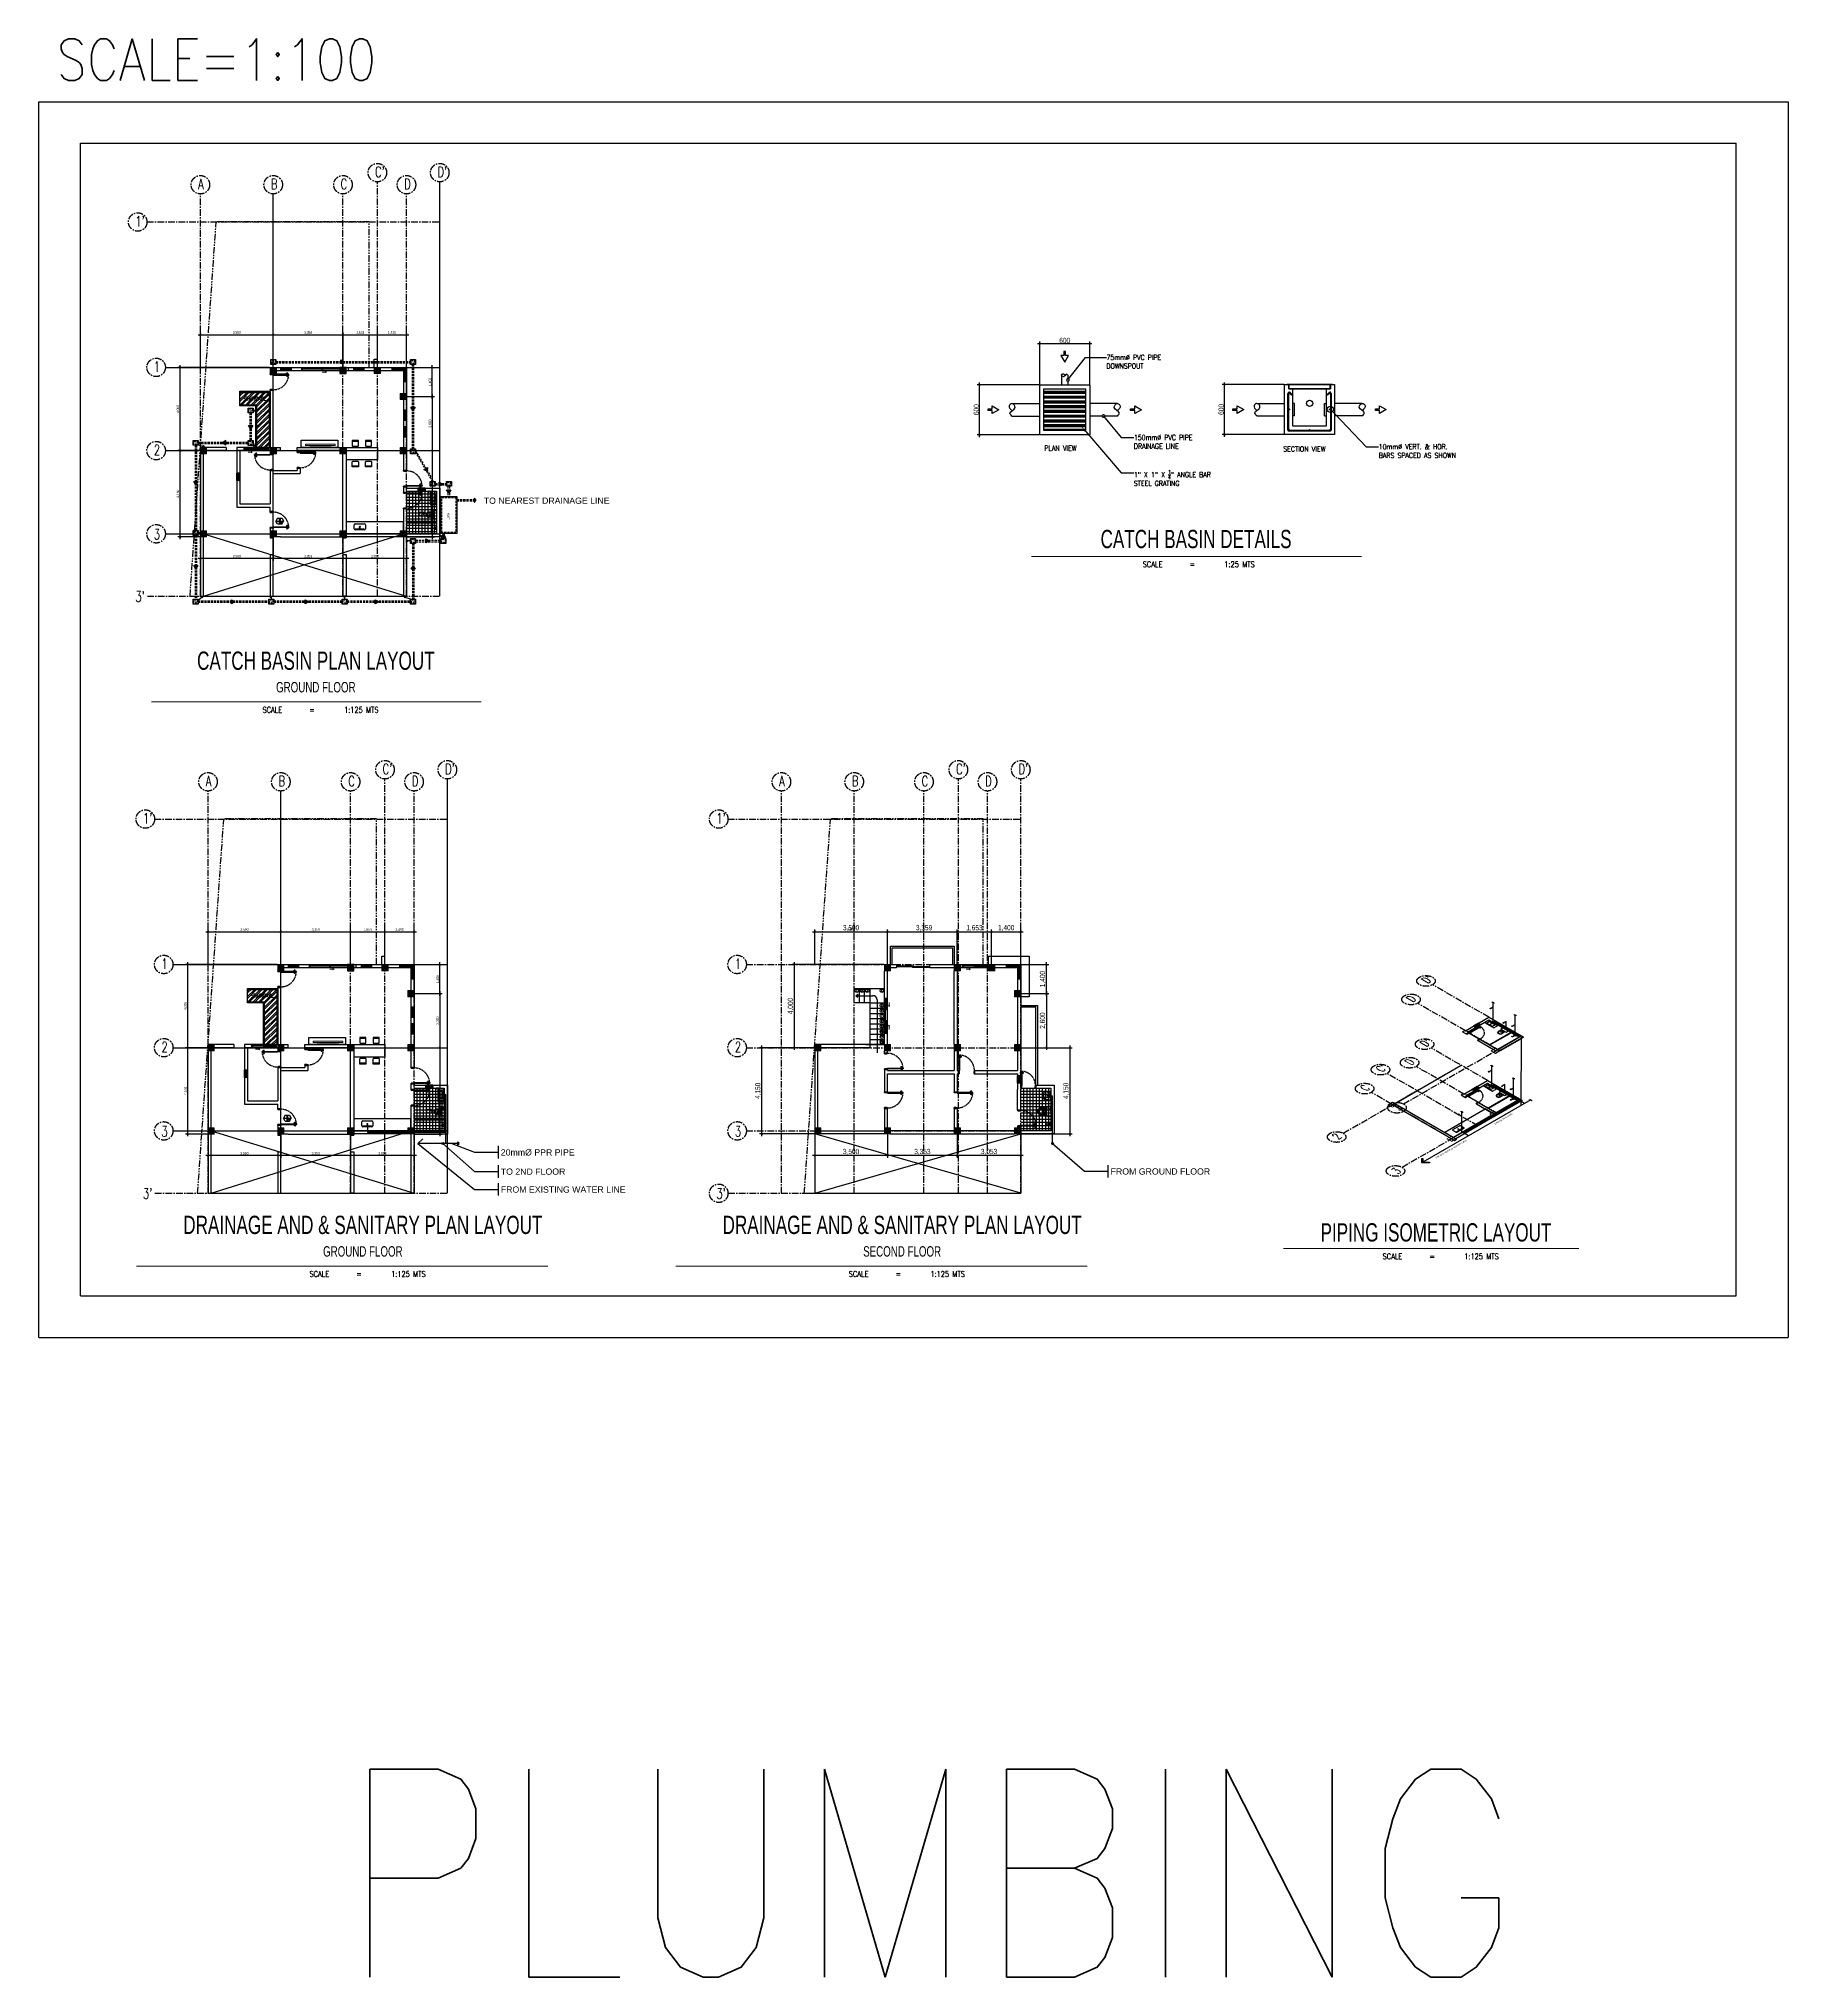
# Model space of a CAD drawing. Header units: millimetres. Extents: x -248340 to 456025, y 261499 to 1049645.
# Drawn here: x 289355 to 373455, y 261499 to 354686 of the extents above; entities that cross this region are included whole.
import ezdxf
from ezdxf import colors
from ezdxf.entities.mleader import LeaderData, LeaderLine
from ezdxf.enums import TextEntityAlignment as Align
from ezdxf.math import Vec2, Vec3

# ---------------------------------------------------------------- set-up
doc = ezdxf.new("R2010")
doc.units = ezdxf.units.MM
doc.header["$LTSCALE"] = 8
doc.header["$MEASUREMENT"] = 0
doc.header["$PDMODE"] = 3
doc.header["$PDSIZE"] = 0.3125
for name, pattern in [('CENTER', [50.8, 31.75, -6.35, 6.35, -6.35]), ('CONTINOUS', [0]), ('DASHED2', [0.375, 0.25, -0.125]), ('HIDDEN', [9.525, 6.35, -3.175]), ('PHANTOM', [63.5, 31.75, -6.35, 6.35, -6.35, 6.35, -6.35])]:
    doc.linetypes.add(name, pattern=pattern)
doc.layers.get('0').update_dxf_attribs({"linetype": 'CONTINUOUS'})
doc.layers.get('DEFPOINTS').update_dxf_attribs({"color": 8, "linetype": 'CONTINUOUS'})
for name, color, linetype, lineweight in [('01', 1, 'CONTINUOUS', 0), ('10. Rebar', 10, 'CONTINUOUS', 25), ('12. Dimension', 251, 'CONTINUOUS', 5), ('13. Text', 2, 'CONTINUOUS', 5), ('A-ANNO-DIMS', 211, 'CONTINUOUS', 9), ('A-GLAZ', 151, 'CONTINUOUS', 18), ('A-WALL-PATT', 111, 'CONTINUOUS', 50), ('DIM', 2, 'CONTINUOUS', 25), ('S_wall', 251, 'CONTINUOUS', 0)]:
    doc.layers.add(name, color=color, linetype=linetype, lineweight=lineweight)
for name, color, linetype in [('A-ANNO-TEXT', 7, 'CONTINUOUS'), ('ar_furniture', 6, 'CONTINOUS'), ('ar_grid', 10, 'CENTER'), ('AR_ROOF', 7, 'CONTINUOUS'), ('ar_stairs', 7, 'CONTINOUS'), ('ar_wall', 7, 'CONTINOUS'), ('MARK', 7, 'CONTINUOUS'), ('PDF_Geometry', 7, 'CONTINUOUS'), ('TEXT', 2, 'CONTINUOUS')]:
    doc.layers.add(name, color=color, linetype=linetype)
doc.layers.add('mv', color=30, linetype='CONTINUOUS', plot=False)
doc.styles.add('20scale@80cl', font='arial.ttf', dxfattribs={"height": 0.04})
doc.styles.add('ARIAL', font='arial.ttf')
doc.styles.add('EN-SCL-DIM', font='swisscl.ttf')
doc.styles.add('ROMANS', font='ROMANS', dxfattribs={"width": 0.8, "bigfont": 'BIGFONT'})
doc.styles.get("Standard").update_dxf_attribs({"font": 'txt.shx', "width": 0.7, "bigfont": 'extfont.shx'})
doc.dimstyles.new('JEMAR 1-0030', dxfattribs={"dimtxt": 0.06, "dimasz": 0.045, "dimexe": 0.045, "dimexo": 0.03, "dimgap": 0.03, "dimtad": 1, "dimzin": 1, "dimdsep": 46, "dimtxsty": 'ARIAL', "dimblk": 'DOTBLANK', "dimcen": 0.15, "dimclrd": 7, "dimclre": 7, "dimadec": 0, "dimazin": 0, "dimtfac": 1, "dimtmove": 0, "dimatfit": 3, "dimldrblk": 'OPEN90', "dimfxl": 1, "dimarcsym": 0})
doc.dimstyles.new('SC50', dxfattribs={"dimscale": 0.5, "dimtxt": 250, "dimasz": 200, "dimexe": 220, "dimexo": 50, "dimgap": 50, "dimtad": 1, "dimdec": 0, "dimrnd": 1, "dimzin": 0, "dimdsep": 46, "dimlunit": 6, "dimtxsty": 'EN-SCL-DIM', "dimblk": 'ARCHTICK', "dimcen": 100, "dimdle": 220, "dimclrd": 1, "dimclre": 1, "dimclrt": 3, "dimadec": 0, "dimazin": 0, "dimtfac": 1, "dimtdec": 0, "dimtofl": 0, "dimtmove": 0, "dimatfit": 3, "dimldrblk": 'OPEN90', "dimfxl": 1, "dimtolj": 1, "dimtzin": 0, "dimarcsym": 1})

# ---------------------------------------------------------------- blocks, each defined once
blk = doc.blocks.new('dsds')
at = {"true_color": 0x939598, "extrusion": (0, 0.816497, 0.57735)}
h = blk.add_hatch(color=252, dxfattribs=at)
h.paths.add_polyline_path([(-423678, -289237), (-423670, -289229), (-423697, -289201), (-423767, -289272), (-423756, -289283), (-423786, -289313), (-423770, -289329), (-423762, -289321), (-423761, -289322), (-423770, -289331), (-423788, -289313), (-423757, -289283), (-423769, -289272), (-423697, -289200), (-423668, -289229), (-423677, -289238)])
h.paths.add_polyline_path([(-424242, -288673), (-424234, -288665), (-424206, -288692), (-424277, -288762), (-424288, -288751), (-424319, -288781), (-424334, -288765), (-424326, -288757), (-424327, -288756), (-424336, -288765), (-424319, -288783), (-424288, -288752), (-424277, -288764), (-424205, -288692), (-424234, -288663), (-424243, -288672)])
blk.add_hatch(color=252, dxfattribs=at).paths.add_polyline_path([(-423824, -289285), (-424351, -289812), (-424325, -289839), (-423798, -289312)])
at = {"layer": 'A-ANNO-DIMS', "ltscale": 1.25, "true_color": 0x939598, "extrusion": (0, 0.816497, 0.57735)}
h = blk.add_hatch(dxfattribs=at)
h.set_pattern_fill('ANSI32', color=252, scale=50, angle=-135)
h.set_pattern_definition([(270, (-136780.2, -500344.697), (18.75, 0), []), (270, (-136786.45, -500350.947), (18.75, 0), [])])
h.paths.add_polyline_path([(-419980, -288591), (-420192, -288379), (-420404, -288591), (-420192, -288804)])
h = blk.add_hatch(dxfattribs=at)
h.set_pattern_fill('ANSI32', color=252, scale=50, angle=-135)
h.set_pattern_definition([(270, (-141661.398, -499569.244), (18.75, 0), []), (270, (-141667.648, -499575.494), (18.75, 0), [])])
h.paths.add_polyline_path([(-424861, -287816), (-425073, -287604), (-425285, -287816), (-425073, -288028)])
h = blk.add_hatch(dxfattribs=at)
h.set_pattern_fill('ANSI32', color=252, scale=50, angle=-135)
h.set_pattern_definition([(270, (-139608.627, -497516.27), (18.75, 0), []), (270, (-139614.877, -497522.52), (18.75, 0), [])])
h.paths.add_polyline_path([(-422808, -285763), (-423020, -285551), (-423232, -285763), (-423020, -285975)])
at = {"layer": 'ar_wall', "ltscale": 1.25, "true_color": 0x939598, "extrusion": (0, 0.816497, 0.57735)}
h = blk.add_hatch(dxfattribs=at)
h.set_pattern_fill('ANSI33', color=252, scale=75, angle=-45)
h.set_pattern_definition([(360, (-191977.86, 23037.494), (-5e-15, 18.75), []), (360, (-191968.485, 23028.12), (-5e-15, 18.75), [9.375, -4.6875])])
h.paths.add_polyline_path([(-424096, -289826), (-424098, -289824), (-424096, -289822), (-424098, -289820), (-424096, -289818), (-424101, -289813), (-424083, -289796), (-424101, -289778), (-424119, -289760), (-424366, -290008), (-424331, -290043), (-424313, -290025), (-424308, -290030), (-424306, -290029), (-424304, -290031), (-424302, -290029), (-424300, -290030)])
h.paths.add_polyline_path([(-424013, -289866), (-424048, -289831), (-424066, -289849), (-424071, -289844), (-424072, -289846), (-424075, -289843), (-424077, -289846), (-424078, -289844), (-424283, -290048), (-424281, -290050), (-424283, -290052), (-424281, -290054), (-424283, -290056), (-424278, -290061), (-424295, -290078), (-424260, -290114)])
at = {"color": 252, "ltscale": 1.25, "true_color": 0x939598, "extrusion": (0, 0.816497, 0.57735)}
for p, q in [((420086, 482584, -12082), (423482, 484545, -14855)), ((423624, 483157, -12892), (424755, 483810, -13816)), ((423730, 483096, -12806), (424755, 483688, -13643)), ((424781, 483673, -13621), (424754, 483657, -13599)), ((424754, 483657, -13599), (425161, 483421, -13266)), ((426417, 482851, -12459), (424755, 483810, -13816)), ((424755, 483810, -13816), (426417, 482851, -12459)), ((424755, 483688, -13643), (426205, 482851, -12459)), ((422914, 480951, -9773), (426311, 482912, -12546)), ((423482, 483116, -12835), (423588, 483178, -12921)), ((423482, 483116, -12835), (423664, 483011, -12686)), ((423570, 483188, -12936), (423624, 483157, -12892)), ((423624, 483157, -12892), (423588, 483178, -12921)), ((423770, 483073, -12773), (423664, 483011, -12686)), ((423730, 483096, -12806), (423788, 483062, -12758)), ((423788, 483062, -12758), (424336, 482746, -12311)), ((424336, 482746, -12311), (424230, 482685, -12224)), ((424540, 483564, -13467), (424997, 483300, -13095)), ((424643, 483534, -13425), (424772, 483608, -13530)), ((424921, 483373, -13198), (424643, 483534, -13425)), ((424772, 483608, -13530), (425050, 483448, -13303)), ((424802, 482477, -11930), (425827, 483069, -12768)), ((424925, 483544, -13439), (424878, 483516, -13400)), ((424878, 483516, -13400), (424890, 483509, -13390)), ((424882, 483555, -13454), (424894, 483561, -13464)), ((424913, 483537, -13429), (424882, 483555, -13454)), ((424890, 483509, -13390), (424938, 483536, -13429)), ((424894, 483561, -13464), (424932, 483540, -13433)), ((424920, 483533, -13424), (424957, 483511, -13393)), ((425050, 483448, -13303), (424921, 483373, -13198)), ((424938, 483536, -13429), (424932, 483540, -13433)), ((424969, 483518, -13403), (424932, 483540, -13433)), ((424957, 483511, -13393), (424969, 483518, -13403)), ((424997, 483300, -13095), (425212, 483424, -13270)), ((425161, 483421, -13266), (425189, 483437, -13289)), ((426205, 482851, -12459), (425179, 482259, -11622)), ((425297, 483179, -12924), (425198, 483122, -12843)), ((425278, 483148, -12879), (425216, 483112, -12828)), ((426417, 482851, -12459), (425285, 482198, -11536)), ((425376, 483212, -12969), (425297, 483179, -12924)), ((425425, 483301, -13096), (425323, 483242, -13013)), ((425323, 483242, -13013), (425582, 483093, -12801)), ((425336, 483235, -13002), (425327, 483230, -12995)), ((425327, 483230, -12995), (425360, 483211, -12968)), ((425419, 483067, -12765), (425356, 483031, -12714)), ((425360, 483211, -12968), (425369, 483216, -12975)), ((425473, 483078, -12780), (425374, 483021, -12699)), ((425529, 483124, -12845), (425473, 483078, -12780)), ((425582, 483093, -12801), (425684, 483152, -12884)), ((425962, 482940, -12585), (425920, 482916, -12551)), ((425920, 482916, -12551), (425943, 482902, -12531)), ((425982, 482980, -12641), (425937, 482954, -12605)), ((425937, 482954, -12605), (426007, 482913, -12547)), ((425943, 482902, -12531), (425985, 482926, -12565)), ((426007, 482913, -12547), (426052, 482939, -12584)), ((426205, 482974, -12633), (426205, 482974, -12633)), ((419980, 482646, -12169), (420086, 482707, -12255)), ((423020, 480890, -9686), (423126, 480951, -9773))]:
    blk.add_line(p, q, dxfattribs=at)
at = {"color": 252, "true_color": 0x939598, "extrusion": (0, 0.816497, 0.57735)}
for p, q in [((424244, 483368, -13190), (424209, 483348, -13162)), ((424234, 483334, -13142), (424209, 483345, -13158)), ((424233, 483363, -13184), (424216, 483354, -13170)), ((424218, 483353, -13169), (424216, 483354, -13170)), ((424235, 483363, -13183), (424233, 483363, -13184)), ((424267, 483351, -13166), (424238, 483334, -13142)), ((424290, 483351, -13166), (424238, 483321, -13124)), ((424243, 483319, -13120), (424238, 483321, -13124)), ((424294, 483348, -13163), (424243, 483319, -13120)), ((424254, 483334, -13143), (424247, 483339, -13149)), ((424268, 483353, -13170), (424249, 483368, -13190)), ((424253, 483334, -13142), (424268, 483342, -13154)), ((424267, 483342, -13153), (424259, 483346, -13159)), ((424321, 483333, -13141), (424269, 483303, -13099)), ((424269, 483303, -13099), (424274, 483301, -13095)), ((424325, 483331, -13137), (424274, 483301, -13095)), ((424294, 483348, -13163), (424290, 483351, -13166)), ((424295, 483310, -13108), (424310, 483318, -13120)), ((424325, 483318, -13119), (424296, 483301, -13095)), ((424296, 483310, -13109), (424304, 483306, -13102)), ((424296, 483298, -13092), (424314, 483284, -13071)), ((424309, 483317, -13119), (424317, 483313, -13112)), ((424355, 483304, -13100), (424319, 483284, -13071)), ((424321, 483333, -13141), (424325, 483331, -13137)), ((424329, 483318, -13119), (424354, 483307, -13104)), ((424329, 483289, -13079), (424330, 483288, -13078)), ((424347, 483298, -13091), (424330, 483288, -13078)), ((424345, 483299, -13092), (424347, 483298, -13091))]:
    blk.add_line(p, q, dxfattribs=at)
at = {"color": 252, "linetype": 'Continuous', "ltscale": 1.25, "true_color": 0x939598, "extrusion": (0, 0.816497, 0.57735)}
blk.add_line((425816, 483076, -12777), (424790, 482484, -11940), dxfattribs=at)
at = {"color": 252, "true_color": 0x939598, "extrusion": (0, 0.816497, 0.57735), "elevation": 387053}
for points in [[(-423678, -289237), (-423670, -289229), (-423697, -289201), (-423767, -289272), (-423756, -289283), (-423786, -289313), (-423770, -289329), (-423762, -289321), (-423761, -289322), (-423770, -289331), (-423788, -289313), (-423757, -289283), (-423769, -289272), (-423697, -289200), (-423668, -289229), (-423677, -289238)], [(-423824, -289285), (-424351, -289812), (-424325, -289839), (-423798, -289312)], [(-424242, -288673), (-424234, -288665), (-424206, -288692), (-424277, -288762), (-424288, -288751), (-424319, -288781), (-424334, -288765), (-424326, -288757), (-424327, -288756), (-424336, -288765), (-424319, -288783), (-424288, -288752), (-424277, -288764), (-424205, -288692), (-424234, -288663), (-424243, -288672)]]:
    blk.add_lwpolyline(points, close=True, dxfattribs=at)
for points in [[(-423790, -289314, 0.414214), (-423788, -289314), (-423766, -289291), (-423766, -289291), (-423789, -289313, 12.92773), (-423789, -289314), (-423789, -289315, -13.063763), (-423790, -289314)], [(-423794, -289314, -0.414214), (-423795, -289314), (-423818, -289291), (-423817, -289291), (-423795, -289313, -12.92773), (-423795, -289314), (-423794, -289315, 13.063763), (-423794, -289314)]]:
    blk.add_lwpolyline(points, format="xyb", close=True, dxfattribs=at)
at = {"color": 252, "ltscale": 1.25, "true_color": 0x939598, "extrusion": (0, 0.816497, 0.57735)}
for centre, radius in [((-424846, -290055, 387053), 19.5), ((-424899, -290161, 387053), 3.32), ((-424952, -290108, 387053), 3.32), ((-425339, -289382, 387053), 22.2), ((-425877, -288995, 387053), 28.9)]:
    blk.add_circle(centre, radius, dxfattribs=at)
at = {"color": 252, "true_color": 0x939598, "extrusion": (0, 0.816497, 0.57735)}
for centre, radius, start, end in [((-424211, -289805, 387053), 3.22, 315, 52.97654), ((-424236, -289786, 387053), 3.22, 52.97654, 135), ((-424246, -289840, 387053), 3.22, 217.02346, 315), ((-424251, -289780, 387053), 4.2, 125.18061, 230.14732), ((-424265, -289815, 387053), 3.22, 135, 217.02346), ((-424271, -289800, 387053), 4.2, 39.85268, 144.81939), ((-424292, -289739, 387053), 4.2, 219.85268, 324.81939), ((-424298, -289724, 387053), 3.22, 315, 37.02346), ((-424313, -289759, 387053), 4.2, 305.18061, 50.14732), ((-424317, -289699, 387053), 3.22, 37.02346, 135), ((-424327, -289753, 387053), 3.22, 232.97654, 315), ((-424352, -289734, 387053), 3.22, 135, 232.97654)]:
    blk.add_arc(centre, radius, start, end, dxfattribs=at)
at = {"color": 252, "linetype": 'HIDDEN', "true_color": 0x939598, "extrusion": (0, 0.816497, 0.57735)}
blk.add_arc((-423789, -289315, 387053), 751, 134.87271, 221.50006, dxfattribs=at)
at = {"color": 252, "ltscale": 1.25, "true_color": 0x939598, "extrusion": (0, 0.816497, 0.57735)}
for centre, radius, start, end in [((-425297, -289340, 387053), 125, 321.96339, 128.03661), ((-425297, -289340, 387053), 100, 321.96339, 128.03661), ((-425339, -289382, 387053), 100, 141.96339, 308.03661)]:
    blk.add_arc(centre, radius, start, end, dxfattribs=at)
at = {"layer": 'A-ANNO-DIMS', "color": 252, "ltscale": 1.25, "true_color": 0x939598, "extrusion": (0, 0.816497, 0.57735), "elevation": 387053}
for points in [[(-420192, -288379), (-420404, -288591), (-420192, -288804), (-419980, -288591)], [(-425073, -287604), (-425285, -287816), (-425073, -288028), (-424861, -287816)], [(-423020, -285551), (-423232, -285763), (-423020, -285975), (-422808, -285763)]]:
    blk.add_lwpolyline(points, close=True, dxfattribs=at)
at = {"layer": 'A-GLAZ', "color": 252, "true_color": 0x939598, "extrusion": (0, 0.816497, 0.57735)}
for p, q in [((424101, 483331, -13138), (424030, 483372, -13195)), ((424030, 483372, -13195), (424101, 483331, -13138)), ((424066, 483372, -13195), (424048, 483361, -13181)), ((424066, 483372, -13195), (424101, 483351, -13167)), ((424071, 483369, -13191), (424072, 483370, -13193)), ((424072, 483370, -13193), (424075, 483369, -13191)), ((424287, 483489, -13361), (424075, 483367, -13188)), ((424075, 483369, -13191), (424077, 483370, -13193)), ((424077, 483370, -13193), (424078, 483369, -13191)), ((424101, 483351, -13167), (424083, 483341, -13152)), ((424304, 483479, -13347), (424092, 483356, -13174)), ((424098, 483358, -13176), (424096, 483359, -13177)), ((424096, 483356, -13174), (424098, 483358, -13176)), ((424098, 483355, -13172), (424096, 483356, -13174)), ((424096, 483354, -13171), (424098, 483355, -13172)), ((424278, 483514, -13397), (424348, 483474, -13340)), ((424278, 483494, -13369), (424295, 483504, -13383)), ((424278, 483494, -13369), (424313, 483474, -13340)), ((424283, 483491, -13365), (424281, 483490, -13363)), ((424281, 483490, -13363), (424283, 483489, -13361)), ((424283, 483489, -13361), (424281, 483488, -13360)), ((424281, 483488, -13360), (424283, 483487, -13358)), ((424302, 483475, -13342), (424300, 483476, -13344)), ((424304, 483477, -13344), (424302, 483475, -13342)), ((424306, 483475, -13342), (424304, 483477, -13344)), ((424308, 483476, -13344), (424306, 483475, -13342)), ((424313, 483474, -13340), (424331, 483484, -13354))]:
    blk.add_line(p, q, dxfattribs=at)
at = {"layer": 'A-GLAZ', "color": 252, "linetype": 'DASHED2', "true_color": 0x939598, "extrusion": (0, 0.816497, 0.57735)}
for p, q in [((424092, 483377, -13203), (424110, 483367, -13188)), ((424269, 483479, -13347), (424287, 483468, -13332))]:
    blk.add_line(p, q, dxfattribs=at)
at = {"layer": 'ar_furniture', "color": 252, "ltscale": 1.25, "true_color": 0x939598, "extrusion": (0, 0.816497, 0.57735)}
for p, q in [((422702, 481319, -10293), (424649, 482443, -11882)), ((423126, 481074, -9946), (425073, 482198, -11536)), ((425073, 482198, -11536), (424649, 482443, -11882)), ((422702, 481319, -10293), (423126, 481074, -9946)), ((423090, 481450, -10478), (423402, 481630, -10732)), ((423228, 481329, -10307), (423090, 481409, -10420)), ((423264, 481350, -10336), (423576, 481530, -10591)), ((423264, 481350, -10336), (423299, 481330, -10308)), ((423611, 481510, -10562), (423299, 481329, -10307)), ((423380, 481453, -10482), (423398, 481463, -10496)), ((423431, 481423, -10440), (423380, 481453, -10482)), ((423398, 481463, -10496), (423449, 481433, -10454)), ((423449, 481433, -10454), (423431, 481423, -10440)), ((423473, 481630, -10732), (423611, 481550, -10620)), ((423576, 481530, -10591), (423614, 481512, -10565))]:
    blk.add_line(p, q, dxfattribs=at)
for centre, radius in [((-423351, -286572, 387053), 21.3), ((-423410, -286463, 387053), 7.14), ((-423459, -286512, 387053), 7.14)]:
    blk.add_circle(centre, radius, dxfattribs=at)
for centre, start, end in [((-423126, -286485, 387053), 315, 45), ((-423264, -286347, 387053), 45, 135), ((-423438, -286797, 387053), 225, 315), ((-423576, -286659, 387053), 135, 225)]:
    blk.add_arc(centre, 50, start, end, dxfattribs=at)
at = {"layer": 'ar_grid', "ltscale": 1.25, "extrusion": (0, 0.816497, 0.57735)}
for p, q in [((424755, 483810, -13816), (422045, 485375, -16029)), ((424295, 481626, -10727), (419923, 484151, -14297)), ((423624, 483157, -12892), (421323, 484485, -14771)), ((417818, 481275, -10231), (421485, 483392, -13224)), ((421465, 481911, -11130), (419164, 483239, -13008)), ((423162, 480931, -9744), (420086, 482707, -12255)), ((420647, 479642, -7922), (424313, 481759, -10915))]:
    blk.add_line(p, q, dxfattribs=at)
at = {"layer": 'ar_grid', "color": 252, "ltscale": 1.25, "true_color": 0x939598, "extrusion": (0, 0.816497, 0.57735)}
blk.add_line((425285, 482198, -11536), (423624, 483157, -12892), dxfattribs=at)
at = {"layer": 'ar_grid', "ltscale": 1.25, "extrusion": (0, 0.816497, 0.57735)}
for centre in [(-421731, -293633, 387053), (-419610, -291512, 387053), (-421010, -292092, 387053), (-418851, -289933, 387053), (-417505, -285904, 387053), (-420333, -283076, 387053)]:
    blk.add_circle(centre, 444, dxfattribs=at)
at = {"layer": 'ar_wall', "color": 252, "ltscale": 1.25, "true_color": 0x939598, "extrusion": (0, 0.816497, 0.57735)}
for p, q in [((420192, 482768, -12342), (423232, 481013, -9859)), ((424260, 483525, -13412), (424013, 483382, -13210)), ((424013, 483382, -13210), (424119, 483321, -13123)), ((424366, 483463, -13325), (424119, 483321, -13123)), ((424260, 483525, -13412), (424366, 483463, -13325)), ((424319, 482756, -12325), (425285, 482198, -11536)), ((426205, 482851, -12459), (426205, 482851, -12459)), ((422914, 481074, -9946), (420192, 482646, -12169)), ((424967, 482137, -11449), (423126, 481074, -9946)), ((425073, 482076, -11363), (423232, 481013, -9860)), ((424230, 482685, -12224), (424967, 482259, -11622)), ((425285, 482198, -11536), (424401, 481688, -10814)), ((425285, 482198, -11536), (425285, 482198, -11536)), ((423126, 480951, -9773), (423162, 480931, -9744)), ((423126, 480951, -9773), (423162, 480931, -9744)), ((423126, 480951, -9773), (423162, 480931, -9744)), ((423162, 480931, -9744), (423268, 480992, -9831)), ((423232, 481013, -9859), (423268, 480992, -9831)), ((423268, 480992, -9831), (423232, 481013, -9859)), ((424189, 481688, -10814), (424189, 481688, -10814)), ((424295, 481749, -10901), (424295, 481749, -10901))]:
    blk.add_line(p, q, dxfattribs=at)
at = {"layer": 'DIM', "color": 252, "ltscale": 1.25, "true_color": 0x939598, "extrusion": (0, 0.816497, 0.57735)}
for p, q in [((422368, 483902, -13946), (423305, 484443, -14710)), ((422368, 483902, -13946), (423305, 484443, -14710)), ((425303, 482208, -11550), (426239, 482749, -12314)), ((423144, 480941, -9758), (423162, 480931, -9744)), ((423144, 480941, -9758), (423162, 480931, -9744))]:
    blk.add_line(p, q, dxfattribs=at)
at = {"layer": 'ar_grid', "ltscale": 1.25, "extrusion": (0, 0.816497, 0.57735), "char_height": 500, "attachment_point": 1, "text_direction": (0.707107, 0.408248, -0.57735)}
for s, insert in [("D'", (421452, 485627, -16386)), ('D', (420730, 484737, -15127)), ("C'", (419330, 484403, -14654)), ('C', (418571, 483491, -13364)), ('2', (417225, 481165, -10075)), ('3', (420091, 479508, -7732))]:
    blk.add_mtext_dynamic_manual_height_columns(s, width=0.401, gutter_width=1, heights=[0], dxfattribs=dict(at, insert=insert))
blk = doc.blocks.new('dsdsds')
at = {"true_color": 0x939598, "extrusion": (0, 0.816497, 0.57735)}
h = blk.add_hatch(color=252, dxfattribs=at)
h.paths.add_polyline_path([(-432499, -280618), (-432491, -280610), (-432518, -280583), (-432589, -280653), (-432577, -280664), (-432607, -280695), (-432592, -280710), (-432583, -280702), (-432583, -280703), (-432592, -280712), (-432609, -280695), (-432579, -280664), (-432590, -280653), (-432518, -280581), (-432489, -280610), (-432498, -280619)])
h.paths.add_polyline_path([(-433063, -280054), (-433055, -280046), (-433028, -280073), (-433098, -280143), (-433110, -280132), (-433140, -280162), (-433156, -280146), (-433147, -280138), (-433148, -280137), (-433157, -280146), (-433140, -280164), (-433110, -280134), (-433098, -280145), (-433026, -280073), (-433055, -280044), (-433064, -280053)])
blk.add_hatch(color=252, dxfattribs=at).paths.add_polyline_path([(-432646, -280667), (-433173, -281194), (-433146, -281220), (-432619, -280693)])
at = {"layer": 'A-ANNO-DIMS', "ltscale": 1.25, "true_color": 0x939598, "extrusion": (0, 0.816497, 0.57735)}
h = blk.add_hatch(dxfattribs=at)
h.set_pattern_fill('ANSI32', color=252, scale=50, angle=-135)
h.set_pattern_definition([(270, (-150482.844, -490950.459), (18.75, 0), []), (270, (-150489.094, -490956.709), (18.75, 0), [])])
h.paths.add_polyline_path([(-433682, -279197), (-433894, -278985), (-434107, -279197), (-433894, -279409)])
at = {"layer": 'ar_wall', "ltscale": 1.25, "true_color": 0x939598, "extrusion": (0, 0.816497, 0.57735)}
h = blk.add_hatch(dxfattribs=at)
h.set_pattern_fill('ANSI33', color=252, scale=75, angle=-45)
h.set_pattern_definition([(360, (-200799.307, 31656.28), (-5e-15, 18.75), []), (360, (-200789.932, 31646.904), (-5e-15, 18.75), [9.375, -4.6875])])
h.paths.add_polyline_path([(-432918, -281207), (-432919, -281206), (-432917, -281203), (-432919, -281201), (-432918, -281200), (-432922, -281195), (-432905, -281177), (-432922, -281159), (-432940, -281142), (-433188, -281389), (-433152, -281424), (-433134, -281407), (-433130, -281412), (-433128, -281410), (-433126, -281412), (-433123, -281410), (-433122, -281412)])
h.paths.add_polyline_path([(-432834, -281248), (-432869, -281212), (-432887, -281230), (-432892, -281225), (-432894, -281227), (-432896, -281225), (-432898, -281227), (-432900, -281225), (-433104, -281429), (-433102, -281431), (-433104, -281433), (-433102, -281435), (-433104, -281437), (-433099, -281442), (-433117, -281460), (-433081, -281495)])
at = {"color": 252, "ltscale": 1.25, "true_color": 0x939598, "extrusion": (0, 0.816497, 0.57735)}
for p, q in [((432304, 478140, -5797), (432410, 478202, -5884)), ((432304, 478140, -5797), (432486, 478035, -5649)), ((432392, 478212, -5899), (432445, 478181, -5855)), ((432445, 478181, -5855), (432410, 478202, -5884)), ((432445, 478181, -5855), (433576, 478834, -6779)), ((432592, 478097, -5735), (432486, 478035, -5649)), ((432551, 478120, -5769), (433576, 478712, -6606)), ((432551, 478120, -5769), (432610, 478086, -5721)), ((432610, 478086, -5721), (433157, 477770, -5274)), ((433362, 478588, -6430), (433818, 478324, -6057)), ((433465, 478558, -6388), (433593, 478632, -6493)), ((433743, 478397, -6161), (433465, 478558, -6388)), ((433603, 478697, -6584), (433575, 478681, -6562)), ((433575, 478681, -6562), (433983, 478445, -6229)), ((435238, 477875, -5422), (433576, 478834, -6779)), ((433576, 478834, -6779), (435238, 477875, -5422)), ((433576, 478712, -6606), (435026, 477875, -5422)), ((433593, 478632, -6493), (433871, 478472, -6266)), ((433623, 477501, -4893), (434649, 478093, -5730)), ((433747, 478568, -6402), (433699, 478540, -6363)), ((433699, 478540, -6363), (433712, 478533, -6353)), ((433704, 478579, -6417), (433716, 478585, -6427)), ((433735, 478561, -6392), (433704, 478579, -6417)), ((433712, 478533, -6353), (433759, 478560, -6391)), ((433716, 478585, -6427), (433753, 478564, -6396)), ((433741, 478557, -6387), (433778, 478535, -6356)), ((433871, 478472, -6266), (433743, 478397, -6161)), ((433759, 478560, -6391), (433753, 478564, -6396)), ((433790, 478542, -6366), (433753, 478564, -6396)), ((433778, 478535, -6356), (433790, 478542, -6366)), ((433818, 478324, -6057), (434033, 478448, -6233)), ((433983, 478445, -6229), (434010, 478461, -6251)), ((434119, 478203, -5886), (434020, 478146, -5805)), ((434100, 478172, -5842), (434037, 478136, -5791)), ((434198, 478236, -5932), (434119, 478203, -5886)), ((434246, 478325, -6059), (434145, 478266, -5976)), ((434145, 478266, -5976), (434404, 478117, -5764)), ((434157, 478259, -5965), (434149, 478254, -5958)), ((434149, 478254, -5958), (434182, 478235, -5931)), ((434240, 478091, -5728), (434177, 478055, -5677)), ((434182, 478235, -5931), (434191, 478240, -5938)), ((434294, 478102, -5743), (434195, 478045, -5662)), ((434350, 478148, -5808), (434294, 478102, -5743)), ((434404, 478117, -5764), (434505, 478176, -5847)), ((433157, 477770, -5274), (433051, 477709, -5187)), ((433789, 477161, -4412), (435132, 477936, -5509)), ((435026, 477875, -5422), (434001, 477283, -4585)), ((435238, 477875, -5422), (434107, 477222, -4498)), ((434783, 477964, -5547), (434741, 477939, -5513)), ((434741, 477939, -5513), (434765, 477926, -5494)), ((434803, 478004, -5604), (434758, 477978, -5568)), ((434758, 477978, -5568), (434829, 477937, -5510)), ((434765, 477926, -5494), (434807, 477950, -5528)), ((434829, 477937, -5510), (434873, 477963, -5547)), ((435026, 477998, -5595), (435026, 477998, -5595))]:
    blk.add_line(p, q, dxfattribs=at)
at = {"color": 252, "true_color": 0x939598, "extrusion": (0, 0.816497, 0.57735)}
for p, q in [((433065, 478392, -6153), (433030, 478372, -6124)), ((433056, 478358, -6105), (433030, 478369, -6120)), ((433054, 478387, -6147), (433038, 478378, -6133)), ((433039, 478377, -6132), (433038, 478378, -6133)), ((433056, 478387, -6145), (433054, 478387, -6147)), ((433089, 478375, -6129), (433060, 478358, -6105)), ((433111, 478375, -6129), (433060, 478345, -6087)), ((433064, 478343, -6083), (433060, 478345, -6087)), ((433116, 478372, -6125), (433064, 478343, -6083)), ((433076, 478358, -6105), (433068, 478363, -6112)), ((433089, 478377, -6132), (433070, 478392, -6153)), ((433075, 478358, -6105), (433089, 478366, -6117)), ((433088, 478365, -6116), (433081, 478370, -6122)), ((433142, 478357, -6104), (433091, 478327, -6062)), ((433091, 478327, -6062), (433095, 478325, -6058)), ((433147, 478354, -6100), (433095, 478325, -6058)), ((433116, 478372, -6125), (433111, 478375, -6129)), ((433117, 478334, -6071), (433131, 478342, -6082)), ((433146, 478342, -6082), (433117, 478325, -6058)), ((433117, 478322, -6055), (433136, 478308, -6034)), ((433118, 478334, -6071), (433126, 478330, -6065)), ((433130, 478341, -6082), (433138, 478337, -6075)), ((433176, 478328, -6063), (433141, 478308, -6034)), ((433142, 478357, -6104), (433147, 478354, -6100)), ((433150, 478313, -6042), (433152, 478312, -6040)), ((433151, 478342, -6082), (433176, 478331, -6067)), ((433168, 478322, -6054), (433152, 478312, -6040)), ((433167, 478323, -6055), (433168, 478322, -6054))]:
    blk.add_line(p, q, dxfattribs=at)
at = {"color": 252, "linetype": 'Continuous', "ltscale": 1.25, "true_color": 0x939598, "extrusion": (0, 0.816497, 0.57735)}
blk.add_line((434637, 478100, -5740), (433612, 477508, -4902), dxfattribs=at)
at = {"color": 252, "true_color": 0x939598, "extrusion": (0, 0.816497, 0.57735), "elevation": 387053}
for points in [[(-432499, -280618), (-432491, -280610), (-432518, -280583), (-432589, -280653), (-432577, -280664), (-432607, -280695), (-432592, -280710), (-432583, -280702), (-432583, -280703), (-432592, -280712), (-432609, -280695), (-432579, -280664), (-432590, -280653), (-432518, -280581), (-432489, -280610), (-432498, -280619)], [(-432646, -280667), (-433173, -281194), (-433146, -281220), (-432619, -280693)], [(-433063, -280054), (-433055, -280046), (-433028, -280073), (-433098, -280143), (-433110, -280132), (-433140, -280162), (-433156, -280146), (-433147, -280138), (-433148, -280137), (-433157, -280146), (-433140, -280164), (-433110, -280134), (-433098, -280145), (-433026, -280073), (-433055, -280044), (-433064, -280053)]]:
    blk.add_lwpolyline(points, close=True, dxfattribs=at)
for points in [[(-432611, -280695, 0.414214), (-432610, -280695), (-432587, -280673), (-432588, -280672), (-432611, -280695, 12.92773), (-432610, -280696), (-432611, -280696, -13.063763), (-432611, -280695)], [(-432615, -280695, -0.414214), (-432617, -280695), (-432639, -280673), (-432639, -280672), (-432616, -280695, -12.92773), (-432617, -280696), (-432616, -280696, 13.063763), (-432615, -280695)]]:
    blk.add_lwpolyline(points, format="xyb", close=True, dxfattribs=at)
at = {"color": 252, "ltscale": 1.25, "true_color": 0x939598, "extrusion": (0, 0.816497, 0.57735)}
for centre, radius in [((-433668, -281436, 387053), 19.5), ((-433721, -281542, 387053), 3.32), ((-433773, -281489, 387053), 3.32), ((-434160, -280763, 387053), 22.2), ((-434698, -280376, 387053), 28.9)]:
    blk.add_circle(centre, radius, dxfattribs=at)
at = {"color": 252, "true_color": 0x939598, "extrusion": (0, 0.816497, 0.57735)}
for centre, radius, start, end in [((-433032, -281186, 387053), 3.22, 315, 52.97654), ((-433057, -281167, 387053), 3.22, 52.97654, 135), ((-433068, -281222, 387053), 3.22, 217.02346, 315), ((-433072, -281161, 387053), 4.2, 125.18061, 230.14732), ((-433087, -281196, 387053), 3.22, 135, 217.02346), ((-433093, -281182, 387053), 4.2, 39.85268, 144.81939), ((-433114, -281120, 387053), 4.2, 219.85268, 324.81939), ((-433120, -281105, 387053), 3.22, 315, 37.02346), ((-433134, -281140, 387053), 4.2, 305.18061, 50.14732), ((-433139, -281080, 387053), 3.22, 37.02346, 135), ((-433149, -281134, 387053), 3.22, 232.97654, 315), ((-433174, -281115, 387053), 3.22, 135, 232.97654)]:
    blk.add_arc(centre, radius, start, end, dxfattribs=at)
at = {"color": 252, "linetype": 'HIDDEN', "true_color": 0x939598, "extrusion": (0, 0.816497, 0.57735)}
blk.add_arc((-432610, -280696, 387053), 751, 134.87271, 221.50006, dxfattribs=at)
at = {"color": 252, "ltscale": 1.25, "true_color": 0x939598, "extrusion": (0, 0.816497, 0.57735)}
for centre, radius, start, end in [((-434118, -280721, 387053), 125, 321.96339, 128.03661), ((-434118, -280721, 387053), 100, 321.96339, 128.03661), ((-434160, -280763, 387053), 100, 141.96339, 308.03661)]:
    blk.add_arc(centre, radius, start, end, dxfattribs=at)
at = {"layer": 'A-ANNO-DIMS', "color": 252, "ltscale": 1.25, "true_color": 0x939598, "extrusion": (0, 0.816497, 0.57735), "elevation": 387053}
blk.add_lwpolyline([(-433894, -278985), (-434107, -279197), (-433894, -279409), (-433682, -279197)], close=True, dxfattribs=at)
at = {"layer": 'A-GLAZ', "color": 252, "true_color": 0x939598, "extrusion": (0, 0.816497, 0.57735)}
for p, q in [((432922, 478355, -6101), (432852, 478396, -6158)), ((432852, 478396, -6158), (432922, 478355, -6101)), ((432887, 478396, -6158), (432869, 478385, -6144)), ((432887, 478396, -6158), (432922, 478375, -6129)), ((432892, 478393, -6154), (432894, 478394, -6156)), ((432894, 478394, -6156), (432896, 478392, -6154)), ((433108, 478513, -6324), (432896, 478390, -6151)), ((432896, 478392, -6154), (432898, 478394, -6156)), ((432898, 478394, -6156), (432900, 478393, -6154)), ((432922, 478375, -6129), (432905, 478365, -6115)), ((433126, 478503, -6310), (432914, 478380, -6137)), ((432917, 478380, -6137), (432919, 478382, -6138)), ((432919, 478379, -6135), (432917, 478380, -6137)), ((432919, 478382, -6138), (432918, 478383, -6140)), ((432918, 478378, -6133), (432919, 478379, -6135)), ((433099, 478538, -6360), (433170, 478498, -6302)), ((433099, 478518, -6331), (433117, 478528, -6346)), ((433099, 478518, -6331), (433134, 478498, -6302)), ((433104, 478515, -6327), (433102, 478514, -6326)), ((433102, 478514, -6326), (433104, 478513, -6324)), ((433104, 478513, -6324), (433102, 478512, -6322)), ((433102, 478512, -6322), (433104, 478511, -6321)), ((433123, 478499, -6305), (433122, 478500, -6307)), ((433126, 478501, -6307), (433123, 478499, -6305)), ((433128, 478499, -6305), (433126, 478501, -6307)), ((433130, 478500, -6307), (433128, 478499, -6305)), ((433134, 478498, -6302), (433152, 478508, -6317))]:
    blk.add_line(p, q, dxfattribs=at)
at = {"layer": 'A-GLAZ', "color": 252, "linetype": 'DASHED2', "true_color": 0x939598, "extrusion": (0, 0.816497, 0.57735)}
for p, q in [((432914, 478401, -6165), (432931, 478390, -6151)), ((433090, 478503, -6310), (433108, 478492, -6295))]:
    blk.add_line(p, q, dxfattribs=at)
at = {"layer": 'ar_furniture', "color": 252, "ltscale": 1.25, "true_color": 0x939598, "extrusion": (0, 0.816497, 0.57735)}
blk.add_line((433894, 477222, -4499), (433470, 477467, -4845), dxfattribs=at)
at = {"layer": 'ar_grid', "ltscale": 1.25, "extrusion": (0, 0.816497, 0.57735)}
for p, q in [((433576, 478834, -6779), (430866, 480399, -8992)), ((432445, 478181, -5855), (430145, 479509, -7733)), ((429468, 474666, -884), (433789, 477161, -4412))]:
    blk.add_line(p, q, dxfattribs=at)
at = {"layer": 'ar_grid', "color": 252, "ltscale": 1.25, "true_color": 0x939598, "extrusion": (0, 0.816497, 0.57735)}
blk.add_line((434107, 477222, -4498), (432445, 478181, -5855), dxfattribs=at)
at = {"layer": 'ar_grid', "ltscale": 1.25, "extrusion": (0, 0.816497, 0.57735)}
for centre in [(-429831, -283473, 387053), (-430552, -285014, 387053), (-429155, -274457, 387053)]:
    blk.add_circle(centre, 444, dxfattribs=at)
at = {"layer": 'ar_wall', "color": 252, "ltscale": 1.25, "true_color": 0x939598, "extrusion": (0, 0.816497, 0.57735)}
for p, q in [((433081, 478549, -6375), (432834, 478406, -6173)), ((432834, 478406, -6173), (432940, 478345, -6086)), ((433188, 478487, -6288), (432940, 478345, -6086)), ((433081, 478549, -6375), (433188, 478487, -6288)), ((433051, 477709, -5187), (433788, 477283, -4585)), ((433140, 477780, -5288), (434107, 477222, -4499)), ((434107, 477222, -4499), (433894, 477099, -4325)), ((434107, 477222, -4499), (434107, 477222, -4498)), ((435026, 477875, -5422), (435026, 477875, -5422))]:
    blk.add_line(p, q, dxfattribs=at)
at = {"layer": 'DIM', "color": 252, "ltscale": 1.25, "true_color": 0x939598, "extrusion": (0, 0.816497, 0.57735)}
blk.add_line((434124, 477232, -4513), (435061, 477773, -5277), dxfattribs=at)
at = {"layer": 'ar_grid', "ltscale": 1.25, "extrusion": (0, 0.816497, 0.57735), "char_height": 500, "attachment_point": 1, "text_direction": (0.707107, 0.408248, -0.57735)}
for s, insert in [("D'", (430273, 480651, -9348)), ('D', (429552, 479761, -8090)), ('3', (428912, 474532, -694))]:
    blk.add_mtext_dynamic_manual_height_columns(s, width=0.401, gutter_width=1, heights=[0], dxfattribs=dict(at, insert=insert))
blk = doc.blocks.new('_ArchTick')
at = {"color": 0, "linetype": 'ByBlock', "const_width": 0.15}
blk.add_lwpolyline([(-0.5, -0.5), (0.5, 0.5)], dxfattribs=at)
blk = doc.blocks.new('SSS')
at = {"true_color": 0x939598}
h = blk.add_hatch(color=252, dxfattribs=at)
h.paths.add_polyline_path([(138372, -103572), (138360, -103572), (138360, -103610), (138460, -103610), (138460, -103594), (138503, -103594), (138503, -103572), (138491, -103572), (138491, -103571), (138504, -103571), (138504, -103595), (138461, -103595), (138461, -103611), (138359, -103611), (138359, -103571), (138372, -103571)])
h.paths.add_polyline_path([(138372, -104369), (138360, -104369), (138360, -104331), (138460, -104331), (138460, -104347), (138503, -104347), (138503, -104369), (138491, -104369), (138491, -104371), (138504, -104371), (138504, -104346), (138461, -104346), (138461, -104330), (138359, -104330), (138359, -104371), (138372, -104371)])
for points in [[(138510, -103641), (139255, -103641), (139255, -103603), (138510, -103603)], [(138353, -107491), (137608, -107491), (137608, -107453), (138353, -107453)], [(139810, -107391), (140555, -107391), (140555, -107353), (139810, -107353)], [(144921, -108951), (145667, -108951), (145667, -108988), (144921, -108988)], [(144921, -109348), (145667, -109348), (145667, -109311), (144921, -109311)], [(138515, -110936), (139260, -110936), (139260, -110974), (138515, -110974)]]:
    blk.add_hatch(color=252, dxfattribs=at).paths.add_polyline_path(points)
h = blk.add_hatch(color=252, dxfattribs=at)
h.paths.add_polyline_path([(138491, -107422), (138503, -107422), (138503, -107460), (138403, -107460), (138403, -107444), (138360, -107444), (138360, -107422), (138372, -107422), (138372, -107421), (138359, -107421), (138359, -107445), (138402, -107445), (138402, -107461), (138504, -107461), (138504, -107421), (138491, -107421)])
h.paths.add_polyline_path([(138491, -108219), (138503, -108219), (138503, -108181), (138403, -108181), (138403, -108197), (138360, -108197), (138360, -108219), (138372, -108219), (138372, -108221), (138359, -108221), (138359, -108196), (138402, -108196), (138402, -108180), (138504, -108180), (138504, -108221), (138491, -108221)])
h = blk.add_hatch(color=252, dxfattribs=at)
h.paths.add_polyline_path([(139672, -107322), (139660, -107322), (139660, -107360), (139760, -107360), (139760, -107344), (139803, -107344), (139803, -107322), (139791, -107322), (139791, -107321), (139804, -107321), (139804, -107345), (139761, -107345), (139761, -107361), (139659, -107361), (139659, -107321), (139672, -107321)])
h.paths.add_polyline_path([(139672, -108119), (139660, -108119), (139660, -108081), (139760, -108081), (139760, -108097), (139803, -108097), (139803, -108119), (139791, -108119), (139791, -108121), (139804, -108121), (139804, -108096), (139761, -108096), (139761, -108080), (139659, -108080), (139659, -108121), (139672, -108121)])
h = blk.add_hatch(color=252, dxfattribs=at)
h.paths.add_polyline_path([(144783, -109020), (144772, -109020), (144772, -108981), (144871, -108981), (144871, -108997), (144914, -108997), (144914, -109020), (144903, -109020), (144903, -109021), (144915, -109021), (144915, -108996), (144873, -108996), (144873, -108980), (144771, -108980), (144771, -109021), (144783, -109021)])
h.paths.add_polyline_path([(144783, -108222), (144772, -108222), (144772, -108260), (144871, -108260), (144871, -108244), (144914, -108244), (144914, -108222), (144903, -108222), (144903, -108221), (144915, -108221), (144915, -108245), (144873, -108245), (144873, -108262), (144771, -108262), (144771, -108221), (144783, -108221)])
h = blk.add_hatch(color=252, dxfattribs=at)
h.paths.add_polyline_path([(144783, -109279), (144772, -109279), (144772, -109318), (144871, -109318), (144871, -109302), (144914, -109302), (144914, -109279), (144903, -109279), (144903, -109278), (144915, -109278), (144915, -109303), (144873, -109303), (144873, -109319), (144771, -109319), (144771, -109278), (144783, -109278)])
h.paths.add_polyline_path([(144783, -110077), (144772, -110077), (144772, -110039), (144871, -110039), (144871, -110055), (144914, -110055), (144914, -110077), (144903, -110077), (144903, -110078), (144915, -110078), (144915, -110053), (144873, -110053), (144873, -110037), (144771, -110037), (144771, -110078), (144783, -110078)])
h = blk.add_hatch(color=252, dxfattribs=at)
h.paths.add_polyline_path([(138377, -111005), (138365, -111005), (138365, -110967), (138465, -110967), (138465, -110983), (138508, -110983), (138508, -111005), (138496, -111005), (138496, -111006), (138509, -111006), (138509, -110982), (138466, -110982), (138466, -110966), (138364, -110966), (138364, -111006), (138377, -111006)])
h.paths.add_polyline_path([(138377, -110208), (138365, -110208), (138365, -110246), (138465, -110246), (138465, -110230), (138508, -110230), (138508, -110208), (138496, -110208), (138496, -110206), (138509, -110206), (138509, -110231), (138466, -110231), (138466, -110247), (138364, -110247), (138364, -110206), (138377, -110206)])
at = {"layer": 'A-ANNO-DIMS', "ltscale": 1.25, "true_color": 0x939598}
h = blk.add_hatch(dxfattribs=at)
h.set_pattern_fill('ANSI32', color=252, scale=50)
h.set_pattern_definition([(45, (87838.863, 246713.806), (-13.2582521, 13.2582521), []), (45, (87847.702, 246713.806), (-13.2582521, 13.2582521), [])])
h.paths.add_polyline_path([(138359, -103571), (138659, -103571), (138659, -103271), (138359, -103271)])
h = blk.add_hatch(dxfattribs=at)
h.set_pattern_fill('ANSI32', color=252, scale=50)
h.set_pattern_definition([(45, (91192.063, 246713.806), (-13.2582521, 13.2582521), []), (45, (91200.902, 246713.806), (-13.2582521, 13.2582521), [])])
h.paths.add_polyline_path([(141712, -103571), (142012, -103571), (142012, -103271), (141712, -103271)])
h = blk.add_hatch(dxfattribs=at)
h.set_pattern_fill('ANSI32', color=252, scale=50)
h.set_pattern_definition([(45, (92845.263, 246713.806), (-13.2582521, 13.2582521), []), (45, (92854.102, 246713.806), (-13.2582521, 13.2582521), [])])
h.paths.add_polyline_path([(143365, -103571), (143665, -103571), (143665, -103271), (143365, -103271)])
h = blk.add_hatch(dxfattribs=at)
h.set_pattern_fill('ANSI32', color=252, scale=50)
h.set_pattern_definition([(45, (94095.263, 245463.806), (-13.2582521, 13.2582521), []), (45, (94104.102, 245463.806), (-13.2582521, 13.2582521), [])])
h.paths.add_polyline_path([(144615, -104821), (144915, -104821), (144915, -104521), (144615, -104521)])
h = blk.add_hatch(dxfattribs=at)
h.set_pattern_fill('ANSI32', color=252, scale=50)
h.set_pattern_definition([(45, (84488.863, 242863.806), (-13.2582521, 13.2582521), []), (45, (84497.702, 242863.806), (-13.2582521, 13.2582521), [])])
h.paths.add_polyline_path([(135009, -107421), (135309, -107421), (135309, -107121), (135009, -107121)])
h = blk.add_hatch(dxfattribs=at)
h.set_pattern_fill('ANSI32', color=252, scale=50)
h.set_pattern_definition([(45, (87838.863, 242863.806), (-13.2582521, 13.2582521), []), (45, (87847.702, 242863.806), (-13.2582521, 13.2582521), [])])
h.paths.add_polyline_path([(138359, -107421), (138659, -107421), (138659, -107121), (138359, -107121)])
h = blk.add_hatch(dxfattribs=at)
h.set_pattern_fill('ANSI32', color=252, scale=50)
h.set_pattern_definition([(45, (91192.063, 242863.806), (-13.2582521, 13.2582521), []), (45, (91200.902, 242863.806), (-13.2582521, 13.2582521), [])])
h.paths.add_polyline_path([(141712, -107421), (142012, -107421), (142012, -107121), (141712, -107121)])
h = blk.add_hatch(dxfattribs=at)
h.set_pattern_fill('ANSI32', color=252, scale=50)
h.set_pattern_definition([(45, (94095.263, 242863.95), (-13.2582521, 13.2582521), []), (45, (94104.102, 242863.95), (-13.2582521, 13.2582521), [])])
h.paths.add_polyline_path([(144615, -107420), (144915, -107420), (144915, -107120), (144615, -107120)])
h = blk.add_hatch(dxfattribs=at)
h.set_pattern_fill('ANSI32', color=252, scale=50)
h.set_pattern_definition([(45, (84488.863, 238863.806), (-13.2582521, 13.2582521), []), (45, (84497.702, 238863.806), (-13.2582521, 13.2582521), [])])
h.paths.add_polyline_path([(135009, -111421), (135309, -111421), (135309, -111121), (135009, -111121)])
h = blk.add_hatch(dxfattribs=at)
h.set_pattern_fill('ANSI32', color=252, scale=50)
h.set_pattern_definition([(45, (87838.863, 238863.806), (-13.2582521, 13.2582521), []), (45, (87847.702, 238863.806), (-13.2582521, 13.2582521), [])])
h.paths.add_polyline_path([(138359, -111421), (138659, -111421), (138659, -111121), (138359, -111121)])
h = blk.add_hatch(dxfattribs=at)
h.set_pattern_fill('ANSI32', color=252, scale=50)
h.set_pattern_definition([(45, (91192.063, 238863.806), (-13.2582521, 13.2582521), []), (45, (91200.902, 238863.806), (-13.2582521, 13.2582521), [])])
h.paths.add_polyline_path([(141712, -111421), (142012, -111421), (142012, -111121), (141712, -111121)])
h = blk.add_hatch(dxfattribs=at)
h.set_pattern_fill('ANSI32', color=252, scale=50)
h.set_pattern_definition([(45, (94095.263, 238863.95), (-13.2582521, 13.2582521), []), (45, (94104.102, 238863.95), (-13.2582521, 13.2582521), [])])
h.paths.add_polyline_path([(144615, -111420), (144915, -111420), (144915, -111120), (144615, -111120)])
at = {"layer": 'ar_wall', "ltscale": 1.25, "true_color": 0x939598}
h = blk.add_hatch(dxfattribs=at)
h.set_pattern_fill('ANSI33', color=252, scale=75)
h.set_pattern_definition([(45, (79725.857, 276971.84), (-13.25825215, 13.25825215), []), (45, (79739.116, 276971.84), (-13.25825215, 13.25825215), [9.375, -4.6875])])
h.paths.add_polyline_path([(136822, -108389), (136819, -108389), (136819, -108386), (136816, -108386), (136816, -108383), (136809, -108383), (136809, -108358), (136784, -108358), (136759, -108358), (136759, -108708), (136809, -108708), (136809, -108683), (136816, -108683), (136816, -108680), (136819, -108680), (136819, -108677), (136822, -108677)])
h.paths.add_polyline_path([(136909, -108358), (136859, -108358), (136859, -108383), (136852, -108383), (136852, -108386), (136849, -108386), (136849, -108389), (136847, -108389), (136847, -108677), (136849, -108677), (136849, -108680), (136852, -108680), (136852, -108683), (136859, -108683), (136859, -108708), (136909, -108708)])
h = blk.add_hatch(dxfattribs=at)
h.set_pattern_fill('ANSI33', color=252, scale=75, angle=90)
h.set_pattern_definition([(135, (-239864.394, -166253.93), (-13.25825215, -13.25825215), []), (135, (-239864.394, -166240.672), (-13.25825215, -13.25825215), [9.375, -4.6875])])
h.paths.add_polyline_path([(145496, -109158), (145496, -109161), (145493, -109161), (145493, -109164), (145491, -109164), (145491, -109171), (145466, -109171), (145466, -109196), (145466, -109221), (145815, -109221), (145815, -109171), (145790, -109171), (145790, -109164), (145788, -109164), (145788, -109161), (145785, -109161), (145785, -109158)])
h.paths.add_polyline_path([(145466, -109071), (145466, -109121), (145491, -109121), (145491, -109128), (145493, -109128), (145493, -109131), (145496, -109131), (145496, -109133), (145785, -109133), (145785, -109131), (145788, -109131), (145788, -109128), (145790, -109128), (145790, -109121), (145815, -109121), (145815, -109071)])
at = {"color": 252, "ltscale": 1.25, "true_color": 0x939598}
for p, q in [((138509, -114271), (138509, -94932)), ((146515, -114271), (146515, -94352)), ((133324, -103271), (146515, -103271)), ((138359, -103271), (144915, -103271)), ((138509, -103421), (144765, -103421)), ((138865, -103271), (138865, -103421)), ((139365, -103271), (139365, -103421)), ((142012, -103271), (141712, -103271)), ((141712, -103271), (141712, -103571)), ((142012, -103571), (142012, -103271)), ((142112, -103271), (142112, -103421)), ((144765, -103421), (144765, -108221)), ((141712, -103571), (142012, -103571)), ((136247, -107121), (135009, -107121)), ((138359, -107121), (136759, -107121)), ((136759, -107121), (136759, -109983)), ((137459, -107121), (138359, -107121)), ((137709, -107121), (137659, -107121)), ((138509, -107121), (138859, -107121)), ((138859, -107271), (138859, -107121)), ((139659, -107121), (141862, -107121)), ((139659, -107271), (139659, -107121)), ((139850, -106776), (141622, -106776)), ((139850, -107121), (139850, -106776)), ((141622, -107121), (139850, -107121)), ((141622, -106776), (141622, -107121)), ((142012, -107121), (143515, -107121)), ((142602, -106786), (142312, -106786)), ((142312, -106786), (142312, -107036)), ((142602, -106826), (142312, -106826)), ((142337, -107061), (142577, -107061)), ((142602, -107036), (142602, -106786)), ((143239, -106786), (142948, -106786)), ((142948, -106786), (142948, -107036)), ((143239, -106826), (142948, -106826)), ((142973, -107061), (143214, -107061)), ((143239, -107036), (143239, -106786)), ((143515, -107121), (143515, -107721)), ((133324, -107271), (146515, -107271)), ((136247, -107271), (135159, -107271)), ((136909, -107271), (136909, -109833)), ((141712, -107271), (139659, -107271)), ((139659, -107271), (139659, -107321)), ((139809, -107321), (139659, -107321)), ((139659, -108080), (139659, -108221)), ((139809, -107271), (139809, -107321)), ((143515, -107721), (142012, -107721)), ((142312, -108056), (142312, -107805)), ((142602, -108015), (142312, -108015)), ((142602, -108056), (142312, -108056)), ((142337, -107780), (142577, -107780)), ((142602, -107805), (142602, -108056)), ((142948, -108056), (142948, -107805)), ((143239, -108015), (142948, -108015)), ((143239, -108056), (142948, -108056)), ((142973, -107780), (143214, -107780)), ((143239, -107805), (143239, -108056)), ((138359, -108196), (138359, -109833)), ((138359, -108221), (138509, -108221)), ((138509, -108221), (139659, -108221)), ((138509, -108371), (139809, -108371)), ((138509, -110206), (138509, -108371)), ((139659, -108121), (139809, -108121)), ((139809, -108121), (139809, -108371)), ((144915, -108221), (144765, -108221)), ((144765, -109021), (144765, -109278)), ((144915, -109021), (144765, -109021)), ((144915, -108995), (144915, -109071)), ((144915, -109071), (144915, -109021)), ((136909, -109833), (138359, -109833)), ((144915, -109278), (144765, -109278)), ((144915, -109071), (146515, -109071)), ((144915, -109221), (144915, -109304)), ((144915, -109221), (146365, -109221)), ((144915, -109304), (144915, -110078)), ((146061, -109221), (146061, -109866)), ((146061, -109866), (146365, -109866)), ((146098, -109330), (146279, -109330)), ((146098, -109723), (146098, -109330)), ((146279, -109723), (146098, -109723)), ((146309, -109518), (146242, -109518)), ((146242, -109518), (146242, -109535)), ((146242, -109535), (146309, -109535)), ((146279, -109330), (146279, -109723)), ((146292, -109518), (146292, -109474)), ((146292, -109474), (146309, -109474)), ((146292, -109527), (146292, -109580)), ((146292, -109580), (146309, -109580)), ((146309, -109474), (146309, -109527)), ((146309, -109535), (146309, -109527)), ((146309, -109580), (146309, -109527)), ((146365, -109258), (146326, -109258)), ((146326, -109258), (146326, -109834)), ((146326, -109834), (146365, -109834)), ((146365, -109221), (146365, -111271)), ((146515, -109071), (146515, -111421)), ((136759, -109983), (138359, -109983)), ((138359, -110206), (138359, -109983)), ((138509, -110206), (138359, -110206)), ((144915, -110078), (144765, -110078)), ((146365, -110679), (144915, -110679)), ((144915, -110737), (146365, -110737)), ((146126, -110227), (145986, -110227)), ((146074, -110252), (145986, -110252)), ((146074, -110450), (145986, -110450)), ((146126, -110475), (145986, -110475)), ((146221, -110243), (146126, -110227)), ((146221, -110459), (146126, -110475)), ((146221, -110186), (146209, -110186)), ((146209, -110186), (146209, -110233)), ((146209, -110233), (146221, -110233)), ((146365, -110168), (146221, -110168)), ((146221, -110168), (146221, -110535)), ((146221, -110535), (146365, -110535)), ((133324, -111271), (146515, -111271)), ((135159, -114271), (144765, -111270)), ((135159, -111271), (144915, -114271)), ((138359, -111006), (138359, -111471)), ((138509, -111006), (138359, -111006)), ((138359, -111421), (138359, -111471)), ((138359, -111471), (138509, -111471)), ((138509, -111471), (138509, -111421)), ((138859, -111421), (138509, -111421)), ((138659, -111271), (138859, -111271)), ((138859, -111271), (141712, -111271)), ((138859, -111421), (141862, -111421)), ((146365, -111271), (144915, -111271)), ((146515, -111421), (144915, -111421)), ((146302, -110990), (146243, -110990)), ((146243, -110990), (146243, -111024)), ((146243, -111024), (146302, -111024)), ((146365, -110955), (146302, -110955)), ((146302, -110955), (146302, -111055)), ((146302, -111055), (146365, -111055)), ((146515, -111121), (146515, -111121)), ((135159, -114271), (144765, -114271))]:
    blk.add_line(p, q, dxfattribs=at)
at = {"color": 252, "linetype": 'Continuous', "ltscale": 1.25, "true_color": 0x939598}
for p, q in [((138865, -103293), (138888, -103271)), ((138865, -103275), (138870, -103271)), ((138865, -103399), (138906, -103358)), ((138865, -103381), (138872, -103375)), ((138867, -103308), (138876, -103300)), ((138867, -103415), (138876, -103406)), ((138873, -103321), (138923, -103271)), ((138879, -103421), (138941, -103358)), ((138881, -103295), (138890, -103286)), ((138881, -103401), (138890, -103392)), ((138890, -103321), (138894, -103317)), ((138894, -103282), (138903, -103273)), ((138894, -103388), (138903, -103379)), ((138898, -103331), (138958, -103271)), ((138898, -103313), (138907, -103304)), ((138898, -103419), (138907, -103410)), ((138907, -103375), (138916, -103366)), ((138912, -103300), (138921, -103291)), ((138912, -103406), (138921, -103397)), ((138914, -103421), (138976, -103359)), ((138916, -103331), (138925, -103322)), ((138921, -103362), (138924, -103358)), ((138925, -103286), (138934, -103278)), ((138925, -103392), (138934, -103384)), ((138929, -103317), (138938, -103308)), ((138932, -103421), (138938, -103415)), ((138933, -103331), (138994, -103271)), ((138938, -103273), (138941, -103271)), ((138938, -103379), (138947, -103370)), ((138943, -103304), (138951, -103295)), ((138943, -103410), (138951, -103401)), ((138950, -103421), (139012, -103359)), ((138951, -103331), (138956, -103326)), ((138951, -103366), (138959, -103359)), ((138956, -103291), (138965, -103282)), ((138956, -103397), (138965, -103388)), ((138960, -103322), (138969, -103313)), ((138967, -103421), (138969, -103419)), ((138969, -103331), (139029, -103271)), ((138969, -103278), (138976, -103271)), ((138969, -103384), (138978, -103375)), ((138974, -103308), (138982, -103300)), ((138974, -103415), (138982, -103406)), ((138982, -103370), (138991, -103362)), ((138985, -103421), (139047, -103359)), ((138986, -103331), (138987, -103331)), ((138987, -103295), (138996, -103286)), ((138987, -103401), (138996, -103392)), ((138991, -103326), (139000, -103317)), ((139000, -103282), (139009, -103273)), ((139000, -103388), (139009, -103379)), ((139004, -103331), (139064, -103271)), ((139004, -103313), (139013, -103304)), ((139004, -103419), (139013, -103410)), ((139013, -103375), (139022, -103366)), ((139018, -103300), (139027, -103291)), ((139018, -103406), (139027, -103397)), ((139020, -103421), (139082, -103359)), ((139022, -103331), (139031, -103322)), ((139027, -103362), (139029, -103359)), ((139031, -103286), (139040, -103278)), ((139031, -103392), (139040, -103384)), ((139035, -103317), (139044, -103308)), ((139038, -103421), (139044, -103415)), ((139039, -103331), (139100, -103271)), ((139044, -103273), (139047, -103271)), ((139044, -103379), (139053, -103370)), ((139049, -103304), (139058, -103295)), ((139049, -103410), (139058, -103401)), ((139056, -103421), (139117, -103359)), ((139057, -103332), (139062, -103326)), ((139058, -103366), (139064, -103359)), ((139062, -103291), (139071, -103282)), ((139062, -103397), (139071, -103388)), ((139066, -103322), (139075, -103313)), ((139073, -103421), (139075, -103419)), ((139074, -103332), (139135, -103271)), ((139075, -103278), (139082, -103271)), ((139075, -103384), (139084, -103375)), ((139080, -103308), (139088, -103300)), ((139080, -103415), (139088, -103406)), ((139088, -103370), (139097, -103362)), ((139091, -103421), (139152, -103360)), ((139092, -103332), (139093, -103331)), ((139093, -103295), (139102, -103286)), ((139093, -103401), (139102, -103392)), ((139097, -103326), (139106, -103317)), ((139106, -103282), (139115, -103273)), ((139106, -103388), (139115, -103379)), ((139109, -103332), (139170, -103271)), ((139111, -103313), (139119, -103304)), ((139111, -103419), (139119, -103410)), ((139119, -103375), (139128, -103366)), ((139124, -103300), (139133, -103291)), ((139124, -103406), (139133, -103397)), ((139126, -103421), (139187, -103360)), ((139128, -103331), (139137, -103322)), ((139133, -103362), (139135, -103360)), ((139137, -103286), (139146, -103278)), ((139137, -103392), (139146, -103384)), ((139141, -103317), (139150, -103308)), ((139144, -103332), (139206, -103271)), ((139144, -103421), (139150, -103415)), ((139150, -103273), (139153, -103271)), ((139150, -103379), (139159, -103370)), ((139155, -103304), (139164, -103295)), ((139155, -103410), (139164, -103401)), ((139162, -103332), (139168, -103326)), ((139162, -103421), (139223, -103360)), ((139164, -103366), (139170, -103360)), ((139168, -103291), (139177, -103282)), ((139168, -103397), (139177, -103388)), ((139172, -103322), (139181, -103313)), ((139179, -103421), (139181, -103419)), ((139180, -103332), (139241, -103271)), ((139181, -103278), (139188, -103271)), ((139181, -103384), (139190, -103375)), ((139186, -103308), (139195, -103300)), ((139186, -103415), (139195, -103406)), ((139195, -103370), (139203, -103362)), ((139197, -103332), (139199, -103331)), ((139197, -103421), (139258, -103360)), ((139199, -103295), (139208, -103286)), ((139199, -103401), (139208, -103392)), ((139203, -103326), (139212, -103317)), ((139212, -103282), (139221, -103273)), ((139212, -103388), (139221, -103379)), ((139215, -103332), (139276, -103271)), ((139217, -103313), (139225, -103304)), ((139217, -103419), (139225, -103410)), ((139225, -103375), (139234, -103366)), ((139230, -103300), (139239, -103291)), ((139230, -103406), (139239, -103397)), ((139233, -103421), (139293, -103360)), ((139234, -103331), (139243, -103322)), ((139239, -103362), (139240, -103360)), ((139243, -103286), (139252, -103278)), ((139243, -103392), (139252, -103384)), ((139248, -103317), (139256, -103308)), ((139250, -103333), (139312, -103271)), ((139250, -103421), (139256, -103415)), ((139256, -103273), (139259, -103271)), ((139256, -103379), (139265, -103370)), ((139261, -103304), (139270, -103295)), ((139261, -103410), (139270, -103401)), ((139267, -103333), (139274, -103326)), ((139268, -103421), (139328, -103361)), ((139270, -103366), (139275, -103360)), ((139274, -103291), (139283, -103282)), ((139274, -103397), (139283, -103388)), ((139278, -103322), (139287, -103313)), ((139285, -103333), (139347, -103271)), ((139286, -103421), (139287, -103419)), ((139287, -103278), (139294, -103271)), ((139287, -103384), (139296, -103375)), ((139292, -103308), (139301, -103300)), ((139292, -103415), (139301, -103406)), ((139301, -103370), (139309, -103362)), ((139303, -103333), (139305, -103331)), ((139303, -103421), (139353, -103371)), ((139305, -103295), (139314, -103286)), ((139305, -103401), (139314, -103392)), ((139309, -103326), (139318, -103317)), ((139318, -103282), (139327, -103273)), ((139318, -103388), (139327, -103379)), ((139320, -103333), (139365, -103288)), ((139323, -103313), (139332, -103304)), ((139323, -103419), (139332, -103410)), ((139332, -103375), (139340, -103366)), ((139336, -103300), (139345, -103291)), ((139336, -103406), (139345, -103397)), ((139339, -103421), (139365, -103394)), ((139349, -103286), (139358, -103278)), ((139349, -103392), (139358, -103384)), ((139354, -103317), (139362, -103308)), ((139356, -103421), (139362, -103415)), ((139362, -103273), (139365, -103271)), ((139362, -103379), (139365, -103376)), ((142365, -103304), (142399, -103271)), ((142365, -103410), (142417, -103358)), ((142365, -103375), (142369, -103371)), ((142366, -103321), (142370, -103317)), ((142370, -103282), (142379, -103273)), ((142370, -103388), (142379, -103379)), ((142374, -103313), (142383, -103304)), ((142374, -103419), (142383, -103410)), ((142383, -103375), (142387, -103371)), ((142384, -103321), (142434, -103271)), ((142387, -103300), (142396, -103291)), ((142387, -103406), (142396, -103397)), ((142390, -103421), (142453, -103358)), ((142390, -103367), (142392, -103366)), ((142393, -103330), (142401, -103322)), ((142396, -103362), (142400, -103358)), ((142401, -103286), (142410, -103278)), ((142401, -103392), (142410, -103384)), ((142405, -103317), (142414, -103308)), ((142407, -103333), (142469, -103271)), ((142408, -103421), (142414, -103415)), ((142414, -103273), (142416, -103271)), ((142414, -103379), (142423, -103370)), ((142418, -103304), (142427, -103295)), ((142418, -103410), (142427, -103401)), ((142425, -103333), (142432, -103326)), ((142426, -103421), (142488, -103358)), ((142427, -103366), (142435, -103358)), ((142432, -103291), (142441, -103282)), ((142432, -103397), (142441, -103388)), ((142436, -103322), (142445, -103313)), ((142442, -103333), (142505, -103271)), ((142443, -103421), (142445, -103419)), ((142445, -103278), (142452, -103271)), ((142445, -103384), (142454, -103375)), ((142449, -103308), (142458, -103300)), ((142449, -103415), (142458, -103406)), ((142458, -103370), (142467, -103362)), ((142460, -103333), (142463, -103331)), ((142461, -103421), (142523, -103358)), ((142463, -103295), (142471, -103286)), ((142463, -103401), (142471, -103392)), ((142467, -103326), (142476, -103317)), ((142476, -103282), (142485, -103273)), ((142476, -103388), (142485, -103379)), ((142478, -103333), (142540, -103271)), ((142480, -103313), (142489, -103304)), ((142480, -103419), (142489, -103410)), ((142489, -103375), (142498, -103366)), ((142494, -103300), (142502, -103291)), ((142494, -103406), (142502, -103397)), ((142496, -103421), (142559, -103358)), ((142498, -103331), (142507, -103322)), ((142502, -103362), (142506, -103358)), ((142507, -103286), (142516, -103278)), ((142507, -103392), (142516, -103384)), ((142511, -103317), (142520, -103308)), ((142513, -103333), (142576, -103271)), ((142514, -103421), (142520, -103415)), ((142520, -103273), (142523, -103271)), ((142520, -103379), (142529, -103370)), ((142524, -103304), (142533, -103295)), ((142524, -103410), (142533, -103401)), ((142531, -103333), (142538, -103326)), ((142532, -103421), (142594, -103358)), ((142533, -103366), (142541, -103358)), ((142538, -103291), (142547, -103282)), ((142538, -103397), (142547, -103388)), ((142542, -103322), (142551, -103313)), ((142548, -103333), (142611, -103271)), ((142549, -103421), (142551, -103419)), ((142551, -103278), (142558, -103271)), ((142551, -103384), (142560, -103375)), ((142555, -103308), (142564, -103300)), ((142555, -103415), (142564, -103406)), ((142564, -103370), (142573, -103362)), ((142566, -103333), (142569, -103331)), ((142567, -103421), (142629, -103358)), ((142569, -103295), (142578, -103286)), ((142569, -103401), (142578, -103392)), ((142573, -103326), (142582, -103317)), ((142582, -103282), (142591, -103273)), ((142582, -103388), (142591, -103379)), ((142584, -103333), (142646, -103271)), ((142586, -103313), (142595, -103304)), ((142586, -103419), (142595, -103410)), ((142595, -103375), (142604, -103366)), ((142600, -103300), (142608, -103291)), ((142600, -103406), (142608, -103397)), ((142602, -103421), (142665, -103358)), ((142604, -103331), (142613, -103322)), ((142608, -103362), (142612, -103358)), ((142613, -103286), (142622, -103278)), ((142613, -103392), (142622, -103384)), ((142617, -103317), (142626, -103308)), ((142619, -103333), (142682, -103271)), ((142620, -103421), (142626, -103415)), ((142626, -103273), (142629, -103271)), ((142626, -103379), (142635, -103370)), ((142631, -103304), (142639, -103295)), ((142631, -103410), (142639, -103401)), ((142637, -103333), (142644, -103326)), ((142638, -103421), (142700, -103358)), ((142639, -103366), (142647, -103358)), ((142644, -103291), (142653, -103282)), ((142644, -103397), (142653, -103388)), ((142648, -103322), (142657, -103313)), ((142654, -103333), (142717, -103271)), ((142655, -103421), (142657, -103419)), ((142657, -103278), (142664, -103271)), ((142657, -103384), (142666, -103375)), ((142661, -103308), (142670, -103300)), ((142661, -103415), (142670, -103406)), ((142670, -103370), (142679, -103362)), ((142672, -103333), (142675, -103331)), ((142673, -103421), (142736, -103358)), ((142675, -103295), (142684, -103286)), ((142675, -103401), (142684, -103392)), ((142679, -103326), (142688, -103317)), ((142688, -103282), (142697, -103273)), ((142688, -103388), (142697, -103379)), ((142690, -103333), (142752, -103271)), ((142692, -103313), (142701, -103304)), ((142692, -103419), (142701, -103410)), ((142701, -103375), (142710, -103366)), ((142706, -103300), (142715, -103291)), ((142706, -103406), (142715, -103397)), ((142708, -103421), (142771, -103358)), ((142710, -103331), (142719, -103322)), ((142715, -103362), (142718, -103358)), ((142719, -103286), (142728, -103278)), ((142719, -103392), (142728, -103384)), ((142723, -103317), (142732, -103308)), ((142725, -103333), (142788, -103271)), ((142726, -103421), (142732, -103415)), ((142732, -103273), (142735, -103271)), ((142732, -103379), (142741, -103370)), ((142737, -103304), (142745, -103295)), ((142737, -103410), (142745, -103401)), ((142743, -103333), (142750, -103326)), ((142744, -103421), (142806, -103358)), ((142745, -103366), (142753, -103358)), ((142750, -103291), (142759, -103282)), ((142750, -103397), (142759, -103388)), ((142754, -103322), (142763, -103313)), ((142761, -103333), (142823, -103271)), ((142761, -103421), (142763, -103419)), ((142763, -103278), (142770, -103271)), ((142763, -103384), (142772, -103375)), ((142768, -103308), (142776, -103300)), ((142768, -103415), (142776, -103406)), ((142776, -103370), (142785, -103362)), ((142778, -103333), (142781, -103331)), ((142779, -103421), (142838, -103362)), ((142781, -103295), (142790, -103286)), ((142781, -103401), (142790, -103392)), ((142785, -103326), (142794, -103317)), ((142794, -103282), (142803, -103273)), ((142794, -103388), (142803, -103379)), ((142796, -103333), (142858, -103271)), ((142798, -103313), (142807, -103304)), ((142798, -103419), (142807, -103410)), ((142807, -103375), (142816, -103366)), ((142812, -103300), (142821, -103291)), ((142812, -103406), (142821, -103397)), ((142814, -103421), (142864, -103371)), ((142816, -103331), (142825, -103322)), ((142821, -103362), (142824, -103358)), ((142825, -103286), (142834, -103278)), ((142825, -103392), (142834, -103384)), ((142829, -103317), (142838, -103308)), ((142831, -103333), (142840, -103324)), ((142832, -103421), (142838, -103415)), ((142838, -103273), (142841, -103271)), ((142838, -103379), (142847, -103371)), ((142843, -103304), (142852, -103295)), ((142843, -103410), (142852, -103401)), ((142844, -103321), (142865, -103299)), ((142850, -103421), (142865, -103405)), ((142856, -103291), (142865, -103282)), ((142856, -103397), (142865, -103388)), ((142861, -103321), (142865, -103317)), ((137099, -107121), (137099, -107121)), ((137099, -107156), (137135, -107121)), ((137102, -107136), (137111, -107127)), ((137106, -107167), (137115, -107158)), ((137109, -107182), (137170, -107121)), ((137115, -107122), (137117, -107121)), ((137120, -107153), (137128, -107145)), ((137133, -107140), (137142, -107131)), ((137137, -107171), (137146, -107162)), ((137144, -107182), (137205, -107121)), ((137146, -107127), (137152, -107121)), ((137150, -107158), (137159, -107149)), ((137164, -107145), (137173, -107136)), ((137177, -107131), (137186, -107122)), ((137180, -107182), (137241, -107121)), ((137181, -107162), (137190, -107153)), ((137195, -107149), (137203, -107140)), ((137208, -107136), (137217, -107127)), ((137212, -107167), (137221, -107158)), ((137215, -107182), (137276, -107121)), ((137221, -107122), (137223, -107121)), ((137226, -107153), (137234, -107145)), ((137239, -107140), (137248, -107131)), ((137243, -107171), (137252, -107162)), ((137250, -107182), (137311, -107121)), ((137252, -107127), (137258, -107121)), ((137257, -107158), (137265, -107149)), ((137270, -107145), (137279, -107136)), ((137283, -107131), (137292, -107122)), ((137286, -107182), (137347, -107121)), ((137287, -107162), (137296, -107153)), ((137301, -107149), (137310, -107140)), ((137314, -107136), (137323, -107127)), ((137318, -107167), (137327, -107158)), ((137321, -107182), (137382, -107121)), ((137327, -107122), (137329, -107121)), ((137332, -107153), (137340, -107145)), ((137345, -107140), (137354, -107131)), ((137349, -107171), (137358, -107162)), ((137356, -107182), (137417, -107121)), ((137358, -107127), (137364, -107121)), ((137363, -107158), (137371, -107149)), ((137376, -107145), (137385, -107136)), ((137389, -107131), (137398, -107122)), ((137392, -107182), (137453, -107121)), ((137394, -107162), (137402, -107153)), ((137407, -107149), (137416, -107140)), ((137420, -107136), (137429, -107127)), ((137424, -107167), (137433, -107158)), ((137427, -107182), (137488, -107121)), ((137433, -107122), (137435, -107121)), ((137438, -107153), (137447, -107145)), ((137451, -107140), (137460, -107131)), ((137455, -107171), (137464, -107162)), ((137462, -107182), (137523, -107121)), ((137464, -107127), (137470, -107121)), ((137469, -107158), (137477, -107149)), ((137482, -107145), (137491, -107136)), ((137495, -107131), (137504, -107122)), ((137498, -107182), (137559, -107121)), ((137500, -107162), (137508, -107153)), ((137513, -107149), (137522, -107140)), ((137526, -107136), (137535, -107127)), ((137531, -107167), (137539, -107158)), ((137533, -107182), (137594, -107121)), ((137539, -107122), (137541, -107121)), ((137544, -107153), (137553, -107145)), ((137557, -107140), (137566, -107131)), ((137561, -107171), (137570, -107162)), ((137569, -107182), (137630, -107121)), ((137570, -107127), (137577, -107121)), ((137575, -107158), (137584, -107149)), ((137588, -107145), (137597, -107136)), ((137601, -107131), (137610, -107122)), ((137604, -107182), (137665, -107121)), ((137606, -107162), (137615, -107153)), ((137619, -107149), (137628, -107140)), ((137632, -107136), (137641, -107127)), ((137637, -107167), (137645, -107158)), ((137639, -107182), (137700, -107121)), ((137645, -107122), (137647, -107121)), ((137650, -107153), (137659, -107145)), ((137663, -107140), (137672, -107131)), ((137668, -107171), (137676, -107162)), ((137675, -107182), (137736, -107121)), ((137676, -107127), (137683, -107121)), ((137681, -107158), (137690, -107149)), ((137694, -107145), (137703, -107136)), ((137707, -107131), (137716, -107122)), ((137710, -107182), (137771, -107121)), ((137712, -107162), (137721, -107153)), ((137725, -107149), (137734, -107140)), ((137738, -107136), (137747, -107127)), ((137743, -107167), (137752, -107158)), ((137745, -107182), (137806, -107121)), ((137752, -107122), (137753, -107121)), ((137756, -107153), (137765, -107145)), ((137769, -107140), (137778, -107131)), ((137774, -107171), (137782, -107162)), ((137781, -107182), (137842, -107121)), ((137782, -107127), (137789, -107121)), ((137787, -107158), (137796, -107149)), ((137800, -107145), (137809, -107136)), ((137813, -107131), (137822, -107122)), ((137816, -107182), (137877, -107121)), ((137818, -107162), (137827, -107153)), ((137831, -107149), (137840, -107140)), ((137844, -107136), (137853, -107127)), ((137849, -107167), (137858, -107158)), ((137851, -107182), (137912, -107121)), ((137858, -107122), (137859, -107121)), ((137862, -107153), (137871, -107145)), ((137875, -107140), (137884, -107131)), ((137880, -107171), (137889, -107162)), ((137887, -107182), (137948, -107121)), ((137889, -107127), (137895, -107121)), ((137893, -107158), (137902, -107149)), ((137906, -107145), (137915, -107136)), ((137919, -107131), (137928, -107122)), ((137922, -107182), (137983, -107121)), ((137924, -107162), (137933, -107153)), ((137937, -107149), (137946, -107140)), ((137950, -107136), (137959, -107127)), ((137955, -107167), (137964, -107158)), ((137957, -107182), (138018, -107121)), ((137964, -107122), (137965, -107121)), ((137968, -107153), (137977, -107145)), ((137981, -107140), (137990, -107131)), ((137986, -107171), (137995, -107162)), ((137993, -107182), (138054, -107121)), ((137995, -107127), (138001, -107121)), ((137999, -107158), (138008, -107149)), ((138012, -107145), (138021, -107136)), ((138026, -107131), (138034, -107122)), ((138028, -107182), (138089, -107121)), ((138030, -107162), (138039, -107153)), ((138043, -107149), (138052, -107140)), ((138056, -107136), (138065, -107127)), ((138061, -107167), (138070, -107158)), ((138063, -107182), (138125, -107121)), ((138070, -107122), (138071, -107121)), ((138074, -107153), (138083, -107145)), ((138087, -107140), (138096, -107131)), ((138092, -107171), (138101, -107162)), ((138099, -107182), (138160, -107121)), ((138101, -107127), (138107, -107121)), ((138105, -107158), (138114, -107149)), ((138118, -107145), (138127, -107136)), ((138132, -107131), (138140, -107122)), ((138134, -107182), (138195, -107121)), ((138136, -107162), (138145, -107153)), ((138149, -107149), (138158, -107140)), ((138163, -107136), (138171, -107127)), ((138167, -107167), (138176, -107158)), ((138169, -107182), (138231, -107121)), ((138176, -107122), (138178, -107121)), ((138180, -107153), (138189, -107145)), ((138193, -107140), (138202, -107131)), ((138198, -107171), (138207, -107162)), ((138205, -107182), (138266, -107121)), ((138207, -107127), (138213, -107121)), ((138211, -107158), (138220, -107149)), ((138224, -107145), (138233, -107136)), ((138238, -107131), (138246, -107122)), ((138240, -107182), (138299, -107123)), ((138242, -107162), (138251, -107153)), ((138255, -107149), (138264, -107140)), ((138269, -107136), (138277, -107127)), ((138273, -107167), (138282, -107158)), ((138276, -107182), (138299, -107159)), ((138282, -107122), (138284, -107121)), ((138286, -107153), (138295, -107145)), ((137099, -107174), (137102, -107171)), ((137127, -107182), (137133, -107175)), ((137162, -107182), (137164, -107180)), ((137168, -107175), (137177, -107167)), ((137199, -107180), (137208, -107171)), ((137233, -107182), (137239, -107175)), ((137268, -107182), (137270, -107180)), ((137274, -107175), (137283, -107167)), ((137305, -107180), (137314, -107171)), ((137339, -107182), (137345, -107175)), ((137374, -107182), (137376, -107180)), ((137380, -107175), (137389, -107167)), ((137411, -107180), (137420, -107171)), ((137445, -107182), (137451, -107175)), ((137480, -107182), (137482, -107180)), ((137486, -107175), (137495, -107167)), ((137517, -107180), (137526, -107171)), ((137551, -107182), (137557, -107175)), ((137586, -107182), (137588, -107180)), ((137592, -107175), (137601, -107167)), ((137623, -107180), (137632, -107171)), ((137657, -107182), (137663, -107175)), ((137692, -107182), (137694, -107180)), ((137698, -107175), (137707, -107167)), ((137729, -107180), (137738, -107171)), ((137763, -107182), (137769, -107175)), ((137798, -107182), (137800, -107180)), ((137805, -107175), (137813, -107167)), ((137835, -107180), (137844, -107171)), ((137869, -107182), (137875, -107175)), ((137904, -107182), (137906, -107180)), ((137911, -107175), (137919, -107167)), ((137942, -107180), (137950, -107171)), ((137975, -107182), (137981, -107175)), ((138010, -107182), (138012, -107180)), ((138017, -107175), (138026, -107167)), ((138048, -107180), (138056, -107171)), ((138081, -107182), (138087, -107175)), ((138116, -107182), (138118, -107180)), ((138123, -107175), (138132, -107167)), ((138154, -107180), (138163, -107171)), ((138187, -107182), (138193, -107175)), ((138223, -107182), (138224, -107180)), ((138229, -107175), (138238, -107167)), ((138260, -107180), (138269, -107171)), ((138293, -107182), (138299, -107176)), ((146365, -109371), (144915, -109371)), ((146365, -109521), (144915, -109521)), ((146365, -109671), (144915, -109671)), ((146365, -109821), (144915, -109821)), ((145065, -111271), (145065, -109221)), ((145215, -111271), (145215, -109221)), ((145365, -111271), (145365, -109221)), ((145515, -111271), (145515, -109221)), ((145665, -111271), (145665, -109221)), ((145815, -111271), (145815, -109221)), ((145965, -111271), (145965, -109221)), ((146115, -111271), (146115, -109221)), ((146265, -111271), (146265, -109221)), ((146365, -109971), (144915, -109971)), ((146365, -110121), (144915, -110121)), ((146365, -110271), (144915, -110271)), ((146365, -110421), (144915, -110421)), ((146365, -110571), (144915, -110571)), ((146365, -110721), (144915, -110721)), ((146365, -110871), (144915, -110871)), ((146365, -111021), (144915, -111021)), ((146365, -111171), (144915, -111171))]:
    blk.add_line(p, q, dxfattribs=at)
at = {"color": 252, "true_color": 0x939598}
for p, q in [((139212, -103597), (139139, -103597)), ((139139, -103603), (139139, -103597)), ((139212, -103603), (139139, -103603)), ((139139, -103641), (139139, -103647)), ((139212, -103641), (139139, -103641)), ((139212, -103647), (139139, -103647)), ((139152, -103579), (139147, -103547)), ((139152, -103666), (139147, -103697)), ((139201, -103544), (139151, -103544)), ((139201, -103700), (139151, -103700)), ((139196, -103581), (139155, -103581)), ((139196, -103663), (139155, -103663)), ((139164, -103544), (139164, -103542)), ((139187, -103542), (139164, -103542)), ((139164, -103700), (139164, -103703)), ((139187, -103703), (139164, -103703)), ((139165, -103593), (139186, -103593)), ((139165, -103652), (139186, -103652)), ((139167, -103593), (139167, -103581)), ((139167, -103652), (139167, -103663)), ((139184, -103593), (139184, -103581)), ((139184, -103652), (139184, -103663)), ((139187, -103544), (139187, -103542)), ((139187, -103700), (139187, -103703)), ((139199, -103579), (139204, -103547)), ((139199, -103666), (139204, -103697)), ((139212, -103603), (139212, -103597)), ((139212, -103641), (139212, -103647)), ((137651, -107453), (137651, -107447)), ((137651, -107447), (137724, -107447)), ((137651, -107453), (137724, -107453)), ((137651, -107491), (137651, -107497)), ((137651, -107491), (137724, -107491)), ((137651, -107497), (137724, -107497)), ((137663, -107429), (137659, -107397)), ((137663, -107516), (137659, -107547)), ((137662, -107394), (137712, -107394)), ((137662, -107550), (137712, -107550)), ((137667, -107431), (137708, -107431)), ((137667, -107513), (137708, -107513)), ((137676, -107392), (137699, -107392)), ((137676, -107394), (137676, -107392)), ((137676, -107550), (137676, -107553)), ((137676, -107553), (137699, -107553)), ((137698, -107443), (137677, -107443)), ((137698, -107502), (137677, -107502)), ((137678, -107443), (137678, -107431)), ((137678, -107502), (137678, -107513)), ((137696, -107443), (137696, -107431)), ((137696, -107502), (137696, -107513)), ((137699, -107394), (137699, -107392)), ((137699, -107550), (137699, -107553)), ((137711, -107429), (137715, -107397)), ((137711, -107516), (137715, -107547)), ((137724, -107453), (137724, -107447)), ((137724, -107491), (137724, -107497)), ((140512, -107347), (140439, -107347)), ((140439, -107353), (140439, -107347)), ((140512, -107353), (140439, -107353)), ((140439, -107391), (140439, -107397)), ((140512, -107391), (140439, -107391)), ((140512, -107397), (140439, -107397)), ((140452, -107329), (140447, -107297)), ((140452, -107416), (140447, -107447)), ((140501, -107294), (140451, -107294)), ((140501, -107450), (140451, -107450)), ((140496, -107331), (140455, -107331)), ((140496, -107413), (140455, -107413)), ((140464, -107294), (140464, -107292)), ((140487, -107292), (140464, -107292)), ((140464, -107450), (140464, -107453)), ((140487, -107453), (140464, -107453)), ((140465, -107343), (140486, -107343)), ((140465, -107402), (140486, -107402)), ((140467, -107343), (140467, -107331)), ((140467, -107402), (140467, -107413)), ((140484, -107343), (140484, -107331)), ((140484, -107402), (140484, -107413)), ((140487, -107294), (140487, -107292)), ((140487, -107450), (140487, -107453)), ((140499, -107329), (140504, -107297)), ((140499, -107416), (140504, -107447)), ((140512, -107353), (140512, -107347)), ((140512, -107391), (140512, -107397)), ((145624, -108944), (145551, -108944)), ((145551, -108951), (145551, -108944)), ((145624, -108951), (145551, -108951)), ((145551, -108988), (145551, -108994)), ((145624, -108988), (145551, -108988)), ((145624, -108994), (145551, -108994)), ((145563, -108926), (145559, -108895)), ((145563, -109013), (145559, -109044)), ((145612, -108891), (145562, -108891)), ((145608, -108929), (145567, -108929)), ((145608, -109010), (145567, -109010)), ((145575, -108891), (145575, -108889)), ((145599, -108889), (145575, -108889)), ((145577, -108940), (145597, -108940)), ((145577, -108999), (145597, -108999)), ((145578, -108940), (145578, -108929)), ((145578, -108999), (145578, -109010)), ((145596, -108940), (145596, -108929)), ((145596, -108999), (145596, -109010)), ((145599, -108891), (145599, -108889)), ((145611, -108926), (145615, -108895)), ((145611, -109013), (145615, -109044)), ((145624, -108951), (145624, -108944)), ((145624, -108988), (145624, -108994)), ((145624, -109305), (145551, -109305)), ((145551, -109311), (145551, -109305)), ((145624, -109311), (145551, -109311)), ((145551, -109348), (145551, -109355)), ((145624, -109348), (145551, -109348)), ((145624, -109355), (145551, -109355)), ((145563, -109286), (145559, -109255)), ((145563, -109373), (145559, -109404)), ((145612, -109048), (145562, -109048)), ((145612, -109251), (145562, -109251)), ((145612, -109408), (145562, -109408)), ((145608, -109289), (145567, -109289)), ((145608, -109370), (145567, -109370)), ((145575, -109048), (145575, -109050)), ((145599, -109050), (145575, -109050)), ((145575, -109251), (145575, -109249)), ((145599, -109249), (145575, -109249)), ((145575, -109408), (145575, -109410)), ((145599, -109410), (145575, -109410)), ((145577, -109300), (145597, -109300)), ((145577, -109359), (145597, -109359)), ((145578, -109300), (145578, -109289)), ((145578, -109359), (145578, -109370)), ((145596, -109300), (145596, -109289)), ((145596, -109359), (145596, -109370)), ((145599, -109048), (145599, -109050)), ((145599, -109251), (145599, -109249)), ((145599, -109408), (145599, -109410)), ((145611, -109286), (145615, -109255)), ((145611, -109373), (145615, -109404)), ((145624, -109311), (145624, -109305)), ((145624, -109348), (145624, -109355)), ((139157, -110911), (139153, -110880)), ((139206, -110877), (139156, -110877)), ((139169, -110877), (139169, -110874)), ((139192, -110874), (139169, -110874)), ((139192, -110877), (139192, -110874)), ((139205, -110911), (139209, -110880)), ((139217, -110930), (139144, -110930)), ((139144, -110936), (139144, -110930)), ((139217, -110936), (139144, -110936)), ((139144, -110974), (139144, -110980)), ((139217, -110974), (139144, -110974)), ((139217, -110980), (139144, -110980)), ((139157, -110998), (139153, -111030)), ((139206, -111033), (139156, -111033)), ((139201, -110914), (139160, -110914)), ((139201, -110996), (139160, -110996)), ((139169, -111033), (139169, -111035)), ((139192, -111035), (139169, -111035)), ((139170, -110925), (139191, -110925)), ((139170, -110984), (139191, -110984)), ((139172, -110925), (139172, -110914)), ((139172, -110984), (139172, -110996)), ((139190, -110925), (139190, -110914)), ((139190, -110984), (139190, -110996)), ((139192, -111033), (139192, -111035)), ((139205, -110998), (139209, -111030)), ((139217, -110936), (139217, -110930)), ((139217, -110974), (139217, -110980))]:
    blk.add_line(p, q, dxfattribs=at)
at = {"color": 252, "linetype": 'Continuous', "lineweight": 30, "ltscale": 1.25, "true_color": 0x939598}
for p, q in [((136909, -104551), (136989, -104471)), ((136909, -104816), (137254, -104471)), ((136909, -104639), (137078, -104471)), ((136909, -104904), (137343, -104471)), ((136920, -105071), (137520, -104471)), ((137008, -105071), (137608, -104471)), ((137185, -105071), (137785, -104471)), ((137273, -105071), (137873, -104471)), ((137450, -105071), (138050, -104471)), ((137538, -105071), (138138, -104471)), ((137709, -105077), (138309, -104477)), ((137709, -105165), (138309, -104565)), ((137709, -105342), (138309, -104742)), ((137709, -105430), (138309, -104830)), ((137709, -105607), (138309, -105007)), ((137709, -105696), (138309, -105095)), ((137709, -105872), (138309, -105272)), ((137709, -105961), (138309, -105361)), ((137709, -106138), (138309, -105537)), ((137709, -106226), (138309, -105626)), ((137709, -106403), (138309, -105803)), ((137709, -106491), (138309, -105891)), ((137709, -106668), (138309, -106068)), ((137709, -106756), (138309, -106156)), ((137709, -106933), (138309, -106333)), ((137709, -107021), (138309, -106421)), ((137786, -107121), (138309, -106598)), ((137875, -107121), (138309, -106686)), ((138052, -107121), (138309, -106863)), ((138140, -107121), (138309, -106952))]:
    blk.add_line(p, q, dxfattribs=at)
at = {"color": 252, "true_color": 0x939598}
for points in [[(138372, -103572), (138360, -103572), (138360, -103610), (138460, -103610), (138460, -103594), (138503, -103594), (138503, -103572), (138491, -103572), (138491, -103571), (138504, -103571), (138504, -103595), (138461, -103595), (138461, -103611), (138359, -103611), (138359, -103571), (138372, -103571)], [(138372, -104369), (138360, -104369), (138360, -104331), (138460, -104331), (138460, -104347), (138503, -104347), (138503, -104369), (138491, -104369), (138491, -104371), (138504, -104371), (138504, -104346), (138461, -104346), (138461, -104330), (138359, -104330), (138359, -104371), (138372, -104371)], [(138510, -103641), (139255, -103641), (139255, -103603), (138510, -103603)], [(138353, -107491), (137608, -107491), (137608, -107453), (138353, -107453)], [(138491, -107422), (138503, -107422), (138503, -107460), (138403, -107460), (138403, -107444), (138360, -107444), (138360, -107422), (138372, -107422), (138372, -107421), (138359, -107421), (138359, -107445), (138402, -107445), (138402, -107461), (138504, -107461), (138504, -107421), (138491, -107421)], [(139672, -107322), (139660, -107322), (139660, -107360), (139760, -107360), (139760, -107344), (139803, -107344), (139803, -107322), (139791, -107322), (139791, -107321), (139804, -107321), (139804, -107345), (139761, -107345), (139761, -107361), (139659, -107361), (139659, -107321), (139672, -107321)], [(139672, -108119), (139660, -108119), (139660, -108081), (139760, -108081), (139760, -108097), (139803, -108097), (139803, -108119), (139791, -108119), (139791, -108121), (139804, -108121), (139804, -108096), (139761, -108096), (139761, -108080), (139659, -108080), (139659, -108121), (139672, -108121)], [(139810, -107391), (140555, -107391), (140555, -107353), (139810, -107353)], [(138491, -108219), (138503, -108219), (138503, -108181), (138403, -108181), (138403, -108197), (138360, -108197), (138360, -108219), (138372, -108219), (138372, -108221), (138359, -108221), (138359, -108196), (138402, -108196), (138402, -108180), (138504, -108180), (138504, -108221), (138491, -108221)], [(144783, -108222), (144772, -108222), (144772, -108260), (144871, -108260), (144871, -108244), (144914, -108244), (144914, -108222), (144903, -108222), (144903, -108221), (144915, -108221), (144915, -108245), (144873, -108245), (144873, -108262), (144771, -108262), (144771, -108221), (144783, -108221)], [(144783, -109020), (144772, -109020), (144772, -108981), (144871, -108981), (144871, -108997), (144914, -108997), (144914, -109020), (144903, -109020), (144903, -109021), (144915, -109021), (144915, -108996), (144873, -108996), (144873, -108980), (144771, -108980), (144771, -109021), (144783, -109021)], [(144921, -108951), (145667, -108951), (145667, -108988), (144921, -108988)], [(144783, -109279), (144772, -109279), (144772, -109318), (144871, -109318), (144871, -109302), (144914, -109302), (144914, -109279), (144903, -109279), (144903, -109278), (144915, -109278), (144915, -109303), (144873, -109303), (144873, -109319), (144771, -109319), (144771, -109278), (144783, -109278)], [(144921, -109348), (145667, -109348), (145667, -109311), (144921, -109311)], [(138377, -110208), (138365, -110208), (138365, -110246), (138465, -110246), (138465, -110230), (138508, -110230), (138508, -110208), (138496, -110208), (138496, -110206), (138509, -110206), (138509, -110231), (138466, -110231), (138466, -110247), (138364, -110247), (138364, -110206), (138377, -110206)], [(144783, -110077), (144772, -110077), (144772, -110039), (144871, -110039), (144871, -110055), (144914, -110055), (144914, -110077), (144903, -110077), (144903, -110078), (144915, -110078), (144915, -110053), (144873, -110053), (144873, -110037), (144771, -110037), (144771, -110078), (144783, -110078)], [(138377, -111005), (138365, -111005), (138365, -110967), (138465, -110967), (138465, -110983), (138508, -110983), (138508, -111005), (138496, -111005), (138496, -111006), (138509, -111006), (138509, -110982), (138466, -110982), (138466, -110966), (138364, -110966), (138364, -111006), (138377, -111006)], [(138515, -110936), (139260, -110936), (139260, -110974), (138515, -110974)]]:
    blk.add_lwpolyline(points, close=True, dxfattribs=at)
for points in [[(138506, -103596, 0.414214), (138505, -103595), (138473, -103595), (138473, -103596), (138505, -103596, 12.92773), (138505, -103595), (138506, -103596, -13.063763), (138506, -103596)], [(138509, -103599, -0.414214), (138510, -103600), (138510, -103632), (138509, -103632), (138509, -103600, -12.92773), (138510, -103600), (138509, -103599, 13.063763), (138509, -103599)], [(138354, -107449, 0.414214), (138353, -107450), (138353, -107482), (138354, -107482), (138354, -107450, 12.92773), (138353, -107450), (138353, -107449, -13.063763), (138354, -107449)], [(138357, -107446, -0.414214), (138358, -107445), (138390, -107445), (138390, -107446), (138358, -107446, -12.92773), (138358, -107445), (138357, -107446, 13.063763), (138357, -107446)], [(139806, -107346, 0.414214), (139805, -107345), (139773, -107345), (139773, -107346), (139805, -107346, 12.92773), (139805, -107345), (139806, -107346, -13.063763), (139806, -107346)], [(139809, -107349, -0.414214), (139810, -107350), (139810, -107382), (139809, -107382), (139809, -107350, -12.92773), (139810, -107350), (139809, -107349, 13.063763), (139809, -107349)], [(144918, -108995, -0.414214), (144916, -108996), (144884, -108996), (144884, -108995), (144916, -108995, -12.92773), (144917, -108996), (144918, -108996, 13.063763), (144918, -108995)], [(144920, -108992, 0.414214), (144921, -108991), (144921, -108959), (144920, -108959), (144920, -108991, 12.92773), (144921, -108991), (144921, -108992, -13.063763), (144920, -108992)], [(144918, -109304, 0.414214), (144916, -109303), (144884, -109303), (144884, -109304), (144916, -109304, 12.92773), (144917, -109303), (144918, -109303, -13.063763), (144918, -109304)], [(144920, -109307, -0.414214), (144921, -109308), (144921, -109340), (144920, -109340), (144920, -109308, -12.92773), (144921, -109307), (144921, -109306, 13.063763), (144920, -109307)], [(138511, -110981, -0.414214), (138510, -110982), (138478, -110982), (138478, -110981), (138510, -110981, -12.92773), (138510, -110982), (138511, -110981, 13.063763), (138511, -110981)], [(138514, -110978, 0.414214), (138515, -110977), (138515, -110945), (138514, -110945), (138514, -110977, 12.92773), (138515, -110977), (138515, -110978, -13.063763), (138514, -110978)]]:
    blk.add_lwpolyline(points, format="xyb", close=True, dxfattribs=at)
at = {"color": 252, "ltscale": 1.25, "true_color": 0x939598}
for centre, radius in [((146189, -109527), 19.5), ((146300, -109490), 3.32), ((146300, -109564), 3.32), ((146061, -110351), 22.2), ((146167, -111005), 28.9)]:
    blk.add_circle(centre, radius, dxfattribs=at)
at = {"color": 252, "linetype": 'HIDDEN', "true_color": 0x939598}
for centre, start, end in [((138505, -103595), 269.87271, 356.50006), ((138357, -107445), 183.49994, 270.12729), ((139805, -107345), 269.87271, 356.50006), ((144917, -108996), 3.49994, 90.12729), ((144917, -109302), 269.87271, 356.50006), ((138511, -110982), 3.49994, 90.12729)]:
    blk.add_arc(centre, 751, start, end, dxfattribs=at)
at = {"color": 252, "true_color": 0x939598}
for centre, radius, start, end in [((139151, -103547), 3.22, 90, 187.97654), ((139151, -103697), 3.22, 172.02346, 270), ((139155, -103578), 3.22, 187.97654, 270), ((139155, -103666), 3.22, 90, 172.02346), ((139161, -103593), 4.2, 260.18061, 5.14732), ((139161, -103651), 4.2, 354.85268, 99.81939), ((139190, -103593), 4.2, 174.85268, 279.81939), ((139190, -103651), 4.2, 80.18061, 185.14732), ((139196, -103578), 3.22, 270, 352.02346), ((139196, -103666), 3.22, 7.97654, 90), ((139201, -103547), 3.22, 352.02346, 90), ((139201, -103697), 3.22, 270, 7.97654), ((137662, -107397), 3.22, 90, 187.97654), ((137662, -107547), 3.22, 172.02346, 270), ((137667, -107428), 3.22, 187.97654, 270), ((137667, -107516), 3.22, 90, 172.02346), ((137673, -107443), 4.2, 260.18061, 5.14732), ((137673, -107501), 4.2, 354.85268, 99.81939), ((137702, -107443), 4.2, 174.85268, 279.81939), ((137702, -107501), 4.2, 80.18061, 185.14732), ((137708, -107428), 3.22, 270, 352.02346), ((137708, -107516), 3.22, 7.97654, 90), ((137712, -107397), 3.22, 352.02346, 90), ((137712, -107547), 3.22, 270, 7.97654), ((140451, -107297), 3.22, 90, 187.97654), ((140451, -107447), 3.22, 172.02346, 270), ((140455, -107328), 3.22, 187.97654, 270), ((140455, -107416), 3.22, 90, 172.02346), ((140461, -107343), 4.2, 260.18061, 5.14732), ((140461, -107401), 4.2, 354.85268, 99.81939), ((140490, -107343), 4.2, 174.85268, 279.81939), ((140490, -107401), 4.2, 80.18061, 185.14732), ((140496, -107328), 3.22, 270, 352.02346), ((140496, -107416), 3.22, 7.97654, 90), ((140501, -107297), 3.22, 352.02346, 90), ((140501, -107447), 3.22, 270, 7.97654), ((145562, -108894), 3.22, 90, 187.97654), ((145567, -108925), 3.22, 187.97654, 270), ((145567, -109013), 3.22, 90, 172.02346), ((145573, -108940), 4.2, 260.18061, 5.14732), ((145573, -108998), 4.2, 354.85268, 99.81939), ((145602, -108940), 4.2, 174.85268, 279.81939), ((145602, -108998), 4.2, 80.18061, 185.14732), ((145608, -108925), 3.22, 270, 352.02346), ((145608, -109013), 3.22, 7.97654, 90), ((145612, -108894), 3.22, 352.02346, 90), ((145562, -109044), 3.22, 172.02346, 270), ((145562, -109254), 3.22, 90, 187.97654), ((145562, -109405), 3.22, 172.02346, 270), ((145567, -109286), 3.22, 187.97654, 270), ((145567, -109373), 3.22, 90, 172.02346), ((145573, -109300), 4.2, 260.18061, 5.14732), ((145573, -109359), 4.2, 354.85268, 99.81939), ((145602, -109300), 4.2, 174.85268, 279.81939), ((145602, -109359), 4.2, 80.18061, 185.14732), ((145608, -109286), 3.22, 270, 352.02346), ((145608, -109373), 3.22, 7.97654, 90), ((145612, -109044), 3.22, 270, 7.97654), ((145612, -109254), 3.22, 352.02346, 90), ((145612, -109405), 3.22, 270, 7.97654), ((139156, -110880), 3.22, 90, 187.97654), ((139206, -110880), 3.22, 352.02346, 90), ((139156, -111030), 3.22, 172.02346, 270), ((139160, -110911), 3.22, 187.97654, 270), ((139160, -110999), 3.22, 90, 172.02346), ((139166, -110926), 4.2, 260.18061, 5.14732), ((139166, -110984), 4.2, 354.85268, 99.81939), ((139195, -110926), 4.2, 174.85268, 279.81939), ((139195, -110984), 4.2, 80.18061, 185.14732), ((139201, -110911), 3.22, 270, 352.02346), ((139201, -110999), 3.22, 7.97654, 90), ((139206, -111030), 3.22, 270, 7.97654)]:
    blk.add_arc(centre, radius, start, end, dxfattribs=at)
at = {"color": 252, "ltscale": 1.25, "true_color": 0x939598}
for centre, radius, start, end in [((142337, -107036), 25, 180, 270), ((142577, -107036), 25, 270, 0), ((142973, -107036), 25, 180, 270), ((143214, -107036), 25, 270, 0), ((142337, -107805), 25, 90, 180), ((142577, -107805), 25, 0, 90), ((142973, -107805), 25, 90, 180), ((143214, -107805), 25, 0, 90), ((146001, -110351), 125, 96.96339, 263.03661), ((146001, -110351), 100, 96.96339, 263.03661), ((146061, -110351), 100, 276.96339, 83.03661)]:
    blk.add_arc(centre, radius, start, end, dxfattribs=at)
at = {"layer": 'A-ANNO-DIMS', "color": 252, "ltscale": 1.25, "true_color": 0x939598}
for p, q in [((143665, -103271), (143365, -103271)), ((143365, -103271), (143365, -103571)), ((143665, -103571), (143665, -103271)), ((143365, -103571), (143665, -103571)), ((144915, -104521), (144615, -104521)), ((144615, -104521), (144615, -104821)), ((144615, -104821), (144915, -104821)), ((144915, -104821), (144915, -104521))]:
    blk.add_line(p, q, dxfattribs=at)
for points in [[(138359, -103571), (138659, -103571), (138659, -103271), (138359, -103271)], [(141712, -103571), (142012, -103571), (142012, -103271), (141712, -103271)], [(143365, -103571), (143665, -103571), (143665, -103271), (143365, -103271)], [(144615, -104821), (144915, -104821), (144915, -104521), (144615, -104521)], [(135009, -107421), (135309, -107421), (135309, -107121), (135009, -107121)], [(138359, -107421), (138659, -107421), (138659, -107121), (138359, -107121)], [(141712, -107421), (142012, -107421), (142012, -107121), (141712, -107121)], [(144615, -107420), (144915, -107420), (144915, -107120), (144615, -107120)], [(135009, -111421), (135309, -111421), (135309, -111121), (135009, -111121)], [(138359, -111421), (138659, -111421), (138659, -111121), (138359, -111121)], [(141712, -111421), (142012, -111421), (142012, -111121), (141712, -111121)], [(144615, -111420), (144915, -111420), (144915, -111120), (144615, -111120)]]:
    blk.add_lwpolyline(points, close=True, dxfattribs=at)
at = {"layer": 'A-GLAZ', "color": 252, "true_color": 0x939598}
for p, q in [((138865, -103296), (138865, -103396)), ((138890, -103321), (138865, -103321)), ((138890, -103371), (138865, -103371)), ((138890, -103321), (138890, -103371)), ((138890, -103328), (138893, -103328)), ((138890, -103333), (139340, -103333)), ((138890, -103358), (139340, -103358)), ((138890, -103364), (138893, -103364)), ((138893, -103328), (138893, -103331)), ((138893, -103331), (138896, -103331)), ((138893, -103364), (138893, -103361)), ((138893, -103361), (138896, -103361)), ((138896, -103331), (138896, -103333)), ((138896, -103361), (138896, -103358)), ((139338, -103331), (139335, -103331)), ((139335, -103331), (139335, -103333)), ((139335, -103361), (139335, -103358)), ((139338, -103361), (139335, -103361)), ((139340, -103328), (139338, -103328)), ((139338, -103328), (139338, -103331)), ((139338, -103364), (139338, -103361)), ((139340, -103364), (139338, -103364)), ((139340, -103321), (139340, -103371)), ((139340, -103321), (139365, -103321)), ((139340, -103371), (139365, -103371)), ((139365, -103396), (139365, -103296)), ((139365, -103296), (139365, -103396)), ((141865, -103271), (139865, -103271)), ((139865, -103421), (141865, -103421)), ((140843, -103328), (139884, -103328)), ((141243, -103421), (140684, -103421)), ((141802, -103421), (141287, -103421)), ((142365, -103296), (142365, -103396)), ((142390, -103321), (142365, -103321)), ((142390, -103371), (142365, -103371)), ((142390, -103321), (142390, -103371)), ((142390, -103328), (142393, -103328)), ((142390, -103333), (142840, -103333)), ((142390, -103358), (142840, -103358)), ((142390, -103364), (142393, -103364)), ((142393, -103328), (142393, -103331)), ((142393, -103331), (142396, -103331)), ((142393, -103364), (142393, -103361)), ((142393, -103361), (142396, -103361)), ((142396, -103331), (142396, -103333)), ((142396, -103361), (142396, -103358)), ((142838, -103331), (142835, -103331)), ((142835, -103331), (142835, -103333)), ((142835, -103361), (142835, -103358)), ((142838, -103361), (142835, -103361)), ((142840, -103328), (142838, -103328)), ((142838, -103328), (142838, -103331)), ((142838, -103364), (142838, -103361)), ((142840, -103364), (142838, -103364)), ((142840, -103321), (142840, -103371)), ((142840, -103321), (142865, -103321)), ((142840, -103371), (142865, -103371)), ((142865, -103396), (142865, -103296)), ((142865, -103296), (142865, -103396)), ((144215, -103296), (144215, -103396)), ((144240, -103321), (144215, -103321)), ((144240, -103371), (144215, -103371)), ((144240, -103321), (144240, -103371)), ((144240, -103328), (144243, -103328)), ((144240, -103333), (144853, -103333)), ((144240, -103358), (144828, -103358)), ((144240, -103364), (144243, -103364)), ((144243, -103328), (144243, -103331)), ((144243, -103331), (144246, -103331)), ((144243, -103364), (144243, -103361)), ((144243, -103361), (144246, -103361)), ((144246, -103331), (144246, -103333)), ((144246, -103361), (144246, -103358)), ((144828, -103946), (144828, -103358)), ((144853, -103946), (144853, -103333)), ((141067, -103497), (140864, -103497)), ((141067, -103497), (141016, -103471)), ((141067, -103497), (141016, -103522)), ((144890, -103971), (144790, -103971)), ((144865, -103946), (144815, -103946)), ((144815, -103946), (144815, -103971)), ((144822, -103946), (144822, -103943)), ((144822, -103943), (144825, -103943)), ((144825, -103943), (144825, -103940)), ((144825, -103940), (144828, -103940)), ((144855, -103940), (144853, -103940)), ((144855, -103943), (144855, -103940)), ((144858, -103943), (144855, -103943)), ((144858, -103946), (144858, -103943)), ((144865, -103946), (144865, -103971)), ((144790, -105321), (144890, -105321)), ((144890, -105321), (144790, -105321)), ((144890, -105821), (144790, -105821)), ((144790, -106121), (144890, -106121)), ((144890, -106121), (144790, -106121)), ((144815, -105346), (144815, -105321)), ((144865, -105346), (144815, -105346)), ((144865, -105796), (144815, -105796)), ((144815, -105796), (144815, -105821)), ((144815, -106146), (144815, -106121)), ((144865, -106146), (144815, -106146)), ((144822, -105346), (144822, -105348)), ((144822, -105348), (144825, -105348)), ((144822, -105796), (144822, -105793)), ((144822, -105793), (144825, -105793)), ((144822, -106146), (144822, -106148)), ((144822, -106148), (144825, -106148)), ((144825, -105348), (144825, -105351)), ((144825, -105351), (144828, -105351)), ((144825, -105793), (144825, -105790)), ((144825, -105790), (144828, -105790)), ((144825, -106148), (144825, -106151)), ((144825, -106151), (144828, -106151)), ((144828, -105796), (144828, -105346)), ((144828, -106596), (144828, -106146)), ((144853, -105796), (144853, -105346)), ((144855, -105351), (144853, -105351)), ((144855, -105790), (144853, -105790)), ((144853, -106596), (144853, -106146)), ((144855, -106151), (144853, -106151)), ((144858, -105348), (144855, -105348)), ((144855, -105348), (144855, -105351)), ((144855, -105793), (144855, -105790)), ((144858, -105793), (144855, -105793)), ((144858, -106148), (144855, -106148)), ((144855, -106148), (144855, -106151)), ((144858, -105346), (144858, -105348)), ((144858, -105796), (144858, -105793)), ((144858, -106146), (144858, -106148)), ((144865, -105346), (144865, -105321)), ((144865, -105796), (144865, -105821)), ((144865, -106146), (144865, -106121)), ((138299, -107121), (137099, -107121)), ((144890, -106621), (144790, -106621)), ((144865, -106596), (144815, -106596)), ((144815, -106596), (144815, -106621)), ((144822, -106596), (144822, -106593)), ((144822, -106593), (144825, -106593)), ((144825, -106593), (144825, -106590)), ((144825, -106590), (144828, -106590)), ((144855, -106590), (144853, -106590)), ((144855, -106593), (144855, -106590)), ((144858, -106593), (144855, -106593)), ((144858, -106596), (144858, -106593)), ((144865, -106596), (144865, -106621)), ((137099, -107271), (138299, -107271)), ((137677, -107271), (137118, -107271)), ((137677, -107182), (137162, -107182)), ((137500, -107347), (137297, -107347)), ((137500, -107347), (137450, -107321)), ((137500, -107347), (137450, -107372)), ((138280, -107182), (137721, -107182)), ((138235, -107271), (137721, -107271)), ((136784, -108358), (136884, -108358)), ((136884, -108358), (136784, -108358)), ((136884, -108708), (136784, -108708)), ((136809, -108383), (136809, -108358)), ((136859, -108383), (136809, -108383)), ((136859, -108683), (136809, -108683)), ((136809, -108683), (136809, -108708)), ((136816, -108383), (136816, -108386)), ((136816, -108386), (136819, -108386)), ((136816, -108683), (136816, -108680)), ((136816, -108680), (136819, -108680)), ((136819, -108386), (136819, -108389)), ((136819, -108389), (136822, -108389)), ((136819, -108680), (136819, -108677)), ((136819, -108677), (136822, -108677)), ((136822, -108683), (136822, -108383)), ((136847, -108683), (136847, -108383)), ((136849, -108389), (136847, -108389)), ((136849, -108677), (136847, -108677)), ((136852, -108386), (136849, -108386)), ((136849, -108386), (136849, -108389)), ((136849, -108680), (136849, -108677)), ((136852, -108680), (136849, -108680)), ((136852, -108383), (136852, -108386)), ((136852, -108683), (136852, -108680)), ((136859, -108383), (136859, -108358)), ((136859, -108683), (136859, -108708)), ((145466, -109196), (145466, -109096)), ((145466, -109096), (145466, -109196)), ((145491, -109121), (145466, -109121)), ((145491, -109171), (145466, -109171)), ((145491, -109121), (145491, -109171)), ((145491, -109128), (145493, -109128)), ((145790, -109133), (145491, -109133)), ((145790, -109158), (145491, -109158)), ((145491, -109164), (145493, -109164)), ((145493, -109128), (145493, -109131)), ((145493, -109131), (145496, -109131)), ((145493, -109164), (145493, -109161)), ((145493, -109161), (145496, -109161)), ((145496, -109131), (145496, -109133)), ((145496, -109161), (145496, -109158)), ((145788, -109131), (145785, -109131)), ((145785, -109131), (145785, -109133)), ((145785, -109161), (145785, -109158)), ((145788, -109161), (145785, -109161)), ((145790, -109128), (145788, -109128)), ((145788, -109128), (145788, -109131)), ((145788, -109164), (145788, -109161)), ((145790, -109164), (145788, -109164)), ((145790, -109121), (145790, -109171)), ((145790, -109121), (145815, -109121)), ((145790, -109171), (145815, -109171)), ((145815, -109096), (145815, -109196))]:
    blk.add_line(p, q, dxfattribs=at)
at = {"layer": 'A-GLAZ', "color": 252, "linetype": 'DASHED2', "true_color": 0x939598}
for p, q in [((138915, -103333), (138915, -103358)), ((139315, -103333), (139315, -103358)), ((142415, -103333), (142415, -103358)), ((142815, -103333), (142815, -103358)), ((144265, -103333), (144265, -103358)), ((144853, -103921), (144828, -103921)), ((144853, -105371), (144828, -105371)), ((144853, -105771), (144828, -105771)), ((144853, -106171), (144828, -106171)), ((144853, -106571), (144828, -106571)), ((136847, -108408), (136822, -108408)), ((136847, -108658), (136822, -108658)), ((145516, -109133), (145516, -109158)), ((145765, -109133), (145765, -109158))]:
    blk.add_line(p, q, dxfattribs=at)
at = {"layer": 'A-GLAZ', "color": 252, "lineweight": 18, "true_color": 0x939598}
for p, q in [((139865, -103271), (139865, -103421)), ((139884, -103306), (139865, -103306)), ((139865, -103328), (139865, -103328)), ((139884, -103395), (139865, -103395)), ((139884, -103395), (139884, -103306)), ((139929, -103328), (139884, -103328)), ((139884, -103372), (139929, -103372)), ((139929, -103372), (139929, -103328)), ((140887, -103306), (140843, -103306)), ((140843, -103395), (140843, -103306)), ((140843, -103397), (140887, -103397)), ((140887, -103306), (140887, -103395)), ((141287, -103421), (141243, -103421)), ((141802, -103328), (141846, -103328)), ((141802, -103372), (141802, -103328)), ((141846, -103372), (141802, -103372)), ((141865, -103421), (141802, -103421)), ((141865, -103306), (141846, -103306)), ((141846, -103395), (141846, -103306)), ((141846, -103395), (141865, -103395)), ((141865, -103421), (141865, -103271)), ((137099, -107121), (137099, -107271)), ((138299, -107271), (138299, -107121)), ((137162, -107182), (137099, -107182)), ((137118, -107271), (137099, -107271)), ((137118, -107271), (137118, -107182)), ((137118, -107226), (137162, -107226)), ((137162, -107226), (137162, -107182)), ((137721, -107182), (137677, -107182)), ((137677, -107271), (137677, -107182)), ((137677, -107226), (137721, -107226)), ((137721, -107271), (137677, -107271)), ((137721, -107182), (137721, -107271)), ((138235, -107226), (138280, -107226)), ((138235, -107271), (138235, -107226)), ((138299, -107271), (138235, -107271)), ((138299, -107182), (138280, -107182)), ((138280, -107271), (138280, -107182))]:
    blk.add_line(p, q, dxfattribs=at)
at = {"layer": 'A-GLAZ', "color": 252, "lineweight": 25, "true_color": 0x939598}
for p, q in [((140843, -103350), (139929, -103350)), ((141802, -103328), (140887, -103328)), ((141802, -103350), (140887, -103350)), ((137677, -107204), (137162, -107204)), ((138235, -107248), (137721, -107248))]:
    blk.add_line(p, q, dxfattribs=at)
at = {"layer": 'A-GLAZ', "color": 252, "linetype": 'Continuous', "true_color": 0x939598}
for p, q in [((141180, -103328), (141181, -103327)), ((144215, -103292), (144237, -103271)), ((144215, -103310), (144217, -103308)), ((144215, -103399), (144256, -103358)), ((144215, -103416), (144217, -103415)), ((144217, -103273), (144220, -103271)), ((144217, -103379), (144226, -103371)), ((144222, -103304), (144230, -103295)), ((144222, -103410), (144230, -103401)), ((144223, -103321), (144273, -103271)), ((144229, -103421), (144291, -103358)), ((144235, -103291), (144244, -103282)), ((144235, -103397), (144244, -103388)), ((144240, -103321), (144248, -103313)), ((144246, -103333), (144308, -103271)), ((144246, -103421), (144248, -103419)), ((144248, -103278), (144255, -103271)), ((144248, -103384), (144257, -103375)), ((144252, -103308), (144261, -103300)), ((144252, -103415), (144261, -103406)), ((144261, -103370), (144270, -103362)), ((144263, -103333), (144266, -103331)), ((144264, -103421), (144327, -103358)), ((144266, -103295), (144275, -103286)), ((144266, -103401), (144275, -103392)), ((144270, -103326), (144279, -103317)), ((144279, -103282), (144288, -103273)), ((144279, -103388), (144288, -103379)), ((144281, -103333), (144343, -103271)), ((144283, -103313), (144292, -103304)), ((144283, -103419), (144292, -103410)), ((144292, -103375), (144301, -103366)), ((144297, -103300), (144305, -103291)), ((144297, -103406), (144305, -103397)), ((144299, -103421), (144362, -103358)), ((144301, -103331), (144310, -103322)), ((144305, -103362), (144309, -103358)), ((144310, -103286), (144319, -103278)), ((144310, -103392), (144319, -103384)), ((144314, -103317), (144323, -103308)), ((144316, -103333), (144379, -103271)), ((144317, -103421), (144323, -103415)), ((144323, -103273), (144326, -103271)), ((144323, -103379), (144332, -103370)), ((144328, -103304), (144336, -103295)), ((144328, -103410), (144336, -103401)), ((144334, -103333), (144341, -103326)), ((144335, -103421), (144397, -103358)), ((144336, -103366), (144344, -103358)), ((144341, -103291), (144350, -103282)), ((144341, -103397), (144350, -103388)), ((144345, -103322), (144354, -103313)), ((144352, -103333), (144414, -103271)), ((144352, -103421), (144354, -103419)), ((144354, -103278), (144361, -103271)), ((144354, -103384), (144363, -103375)), ((144359, -103308), (144367, -103300)), ((144359, -103415), (144367, -103406)), ((144367, -103370), (144376, -103362)), ((144369, -103333), (144372, -103331)), ((144370, -103421), (144433, -103358)), ((144372, -103295), (144381, -103286)), ((144372, -103401), (144381, -103392)), ((144376, -103326), (144385, -103317)), ((144385, -103282), (144394, -103273)), ((144385, -103388), (144394, -103379)), ((144387, -103333), (144449, -103271)), ((144389, -103313), (144398, -103304)), ((144389, -103419), (144398, -103410)), ((144398, -103375), (144407, -103366)), ((144403, -103300), (144412, -103291)), ((144403, -103406), (144412, -103397)), ((144405, -103421), (144468, -103358)), ((144407, -103331), (144416, -103322)), ((144412, -103362), (144415, -103358)), ((144416, -103286), (144425, -103278)), ((144416, -103392), (144425, -103384)), ((144420, -103317), (144429, -103308)), ((144422, -103333), (144485, -103271)), ((144423, -103421), (144429, -103415)), ((144429, -103273), (144432, -103271)), ((144429, -103379), (144438, -103370)), ((144434, -103304), (144443, -103295)), ((144434, -103410), (144443, -103401)), ((144440, -103333), (144447, -103326)), ((144441, -103421), (144503, -103358)), ((144443, -103366), (144450, -103358)), ((144447, -103291), (144456, -103282)), ((144447, -103397), (144456, -103388)), ((144451, -103322), (144460, -103313)), ((144458, -103333), (144520, -103271)), ((144458, -103421), (144460, -103419)), ((144460, -103278), (144467, -103271)), ((144460, -103384), (144469, -103375)), ((144465, -103308), (144473, -103300)), ((144465, -103415), (144473, -103406)), ((144473, -103370), (144482, -103362)), ((144475, -103333), (144478, -103331)), ((144476, -103421), (144539, -103358)), ((144478, -103295), (144487, -103286)), ((144478, -103401), (144487, -103392)), ((144482, -103326), (144491, -103317)), ((144491, -103282), (144500, -103273)), ((144491, -103388), (144500, -103379)), ((144493, -103333), (144555, -103271)), ((144496, -103313), (144504, -103304)), ((144496, -103419), (144504, -103410)), ((144504, -103375), (144513, -103366)), ((144509, -103300), (144518, -103291)), ((144509, -103406), (144518, -103397)), ((144512, -103421), (144574, -103358)), ((144513, -103331), (144522, -103322)), ((144518, -103362), (144521, -103358)), ((144522, -103286), (144531, -103278)), ((144522, -103392), (144531, -103384)), ((144526, -103317), (144535, -103308)), ((144528, -103333), (144591, -103271)), ((144529, -103421), (144535, -103415)), ((144535, -103273), (144538, -103271)), ((144535, -103379), (144544, -103370)), ((144540, -103304), (144549, -103295)), ((144540, -103410), (144549, -103401)), ((144546, -103333), (144553, -103326)), ((144547, -103421), (144609, -103358)), ((144549, -103366), (144556, -103358)), ((144553, -103291), (144562, -103282)), ((144553, -103397), (144562, -103388)), ((144557, -103322), (144566, -103313)), ((144564, -103333), (144626, -103271)), ((144565, -103421), (144566, -103419)), ((144566, -103278), (144573, -103271)), ((144566, -103384), (144575, -103375)), ((144571, -103308), (144580, -103300)), ((144571, -103415), (144580, -103406)), ((144580, -103370), (144588, -103362)), ((144581, -103333), (144584, -103331)), ((144582, -103421), (144645, -103358)), ((144584, -103295), (144593, -103286)), ((144584, -103401), (144593, -103392)), ((144588, -103326), (144597, -103317)), ((144597, -103282), (144606, -103273)), ((144597, -103388), (144606, -103379)), ((144599, -103333), (144662, -103271)), ((144602, -103313), (144610, -103304)), ((144602, -103419), (144610, -103410)), ((144610, -103375), (144619, -103366)), ((144615, -103300), (144624, -103291)), ((144615, -103406), (144624, -103397)), ((144618, -103421), (144680, -103358)), ((144619, -103331), (144628, -103322)), ((144624, -103362), (144627, -103358)), ((144628, -103286), (144637, -103278)), ((144628, -103392), (144637, -103384)), ((144633, -103317), (144641, -103308)), ((144634, -103333), (144697, -103271)), ((144635, -103421), (144641, -103415)), ((144641, -103273), (144644, -103271)), ((144641, -103379), (144650, -103370)), ((144646, -103304), (144655, -103295)), ((144646, -103410), (144655, -103401)), ((144652, -103333), (144659, -103326)), ((144653, -103421), (144715, -103358)), ((144655, -103366), (144662, -103358)), ((144659, -103291), (144668, -103282)), ((144659, -103397), (144668, -103388)), ((144663, -103322), (144672, -103313)), ((144670, -103333), (144732, -103271)), ((144671, -103421), (144672, -103419)), ((144672, -103278), (144679, -103271)), ((144672, -103384), (144681, -103375)), ((144677, -103308), (144686, -103300)), ((144677, -103415), (144686, -103406)), ((144686, -103370), (144694, -103362)), ((144687, -103333), (144690, -103331)), ((144688, -103421), (144751, -103358)), ((144690, -103295), (144699, -103286)), ((144690, -103401), (144699, -103392)), ((144694, -103326), (144703, -103317)), ((144703, -103282), (144712, -103273)), ((144703, -103388), (144712, -103379)), ((144705, -103333), (144768, -103271)), ((144708, -103313), (144717, -103304)), ((144708, -103419), (144717, -103410)), ((144717, -103375), (144725, -103366)), ((144721, -103300), (144730, -103291)), ((144721, -103406), (144730, -103397)), ((144724, -103421), (144786, -103358)), ((144725, -103331), (144734, -103322)), ((144730, -103362), (144733, -103358)), ((144734, -103286), (144743, -103278)), ((144734, -103392), (144743, -103384)), ((144739, -103317), (144747, -103308)), ((144740, -103333), (144803, -103271)), ((144741, -103421), (144747, -103415)), ((144747, -103273), (144750, -103271)), ((144747, -103379), (144756, -103370)), ((144752, -103304), (144761, -103295)), ((144752, -103410), (144761, -103401)), ((144758, -103333), (144765, -103326)), ((144759, -103421), (144822, -103358)), ((144761, -103366), (144768, -103358)), ((144765, -103291), (144774, -103282)), ((144765, -103450), (144828, -103387)), ((144765, -103397), (144774, -103388)), ((144765, -103485), (144828, -103422)), ((144770, -103322), (144778, -103313)), ((144770, -103428), (144778, -103419)), ((144776, -103333), (144838, -103271)), ((144778, -103278), (144785, -103271)), ((144778, -103384), (144787, -103375)), ((144783, -103308), (144792, -103300)), ((144783, -103415), (144792, -103406)), ((144787, -103445), (144796, -103437)), ((144792, -103370), (144800, -103362)), ((144793, -103333), (144796, -103331)), ((144796, -103295), (144805, -103286)), ((144796, -103401), (144805, -103392)), ((144800, -103326), (144809, -103317)), ((144800, -103432), (144809, -103423)), ((144809, -103282), (144818, -103273)), ((144809, -103388), (144818, -103379)), ((144811, -103333), (144874, -103271)), ((144814, -103313), (144823, -103304)), ((144814, -103419), (144823, -103410)), ((144823, -103375), (144828, -103369)), ((144827, -103300), (144836, -103291)), ((144827, -103406), (144828, -103405)), ((144831, -103331), (144840, -103322)), ((144840, -103286), (144849, -103278)), ((144845, -103317), (144854, -103308)), ((144847, -103333), (144909, -103271)), ((144853, -103362), (144915, -103300)), ((144853, -103397), (144915, -103335)), ((144853, -103344), (144858, -103339)), ((144853, -103433), (144915, -103370)), ((144853, -103468), (144915, -103406)), ((144853, -103415), (144854, -103415)), ((144854, -103273), (144856, -103271)), ((144854, -103379), (144862, -103370)), ((144858, -103304), (144867, -103295)), ((144858, -103410), (144867, -103401)), ((144862, -103335), (144871, -103326)), ((144862, -103441), (144871, -103432)), ((144867, -103366), (144876, -103357)), ((144871, -103291), (144880, -103282)), ((144871, -103397), (144880, -103388)), ((144876, -103322), (144884, -103313)), ((144876, -103428), (144884, -103419)), ((144880, -103353), (144889, -103344)), ((144884, -103278), (144891, -103271)), ((144884, -103384), (144893, -103375)), ((144889, -103308), (144898, -103300)), ((144889, -103415), (144898, -103406)), ((144893, -103339), (144902, -103331)), ((144893, -103445), (144902, -103437)), ((144898, -103370), (144907, -103362)), ((144902, -103295), (144911, -103286)), ((144902, -103401), (144911, -103392)), ((144907, -103326), (144915, -103317)), ((144907, -103432), (144915, -103423)), ((144911, -103357), (144915, -103353)), ((144915, -103282), (144915, -103282)), ((144915, -103388), (144915, -103388)), ((144765, -103520), (144828, -103458)), ((144765, -103467), (144770, -103463)), ((144765, -103556), (144828, -103493)), ((144765, -103503), (144774, -103494)), ((144765, -103591), (144828, -103529)), ((144765, -103626), (144828, -103564)), ((144765, -103573), (144770, -103569)), ((144765, -103662), (144828, -103599)), ((144765, -103609), (144774, -103600)), ((144765, -103697), (144828, -103635)), ((144765, -103732), (144828, -103670)), ((144765, -103679), (144770, -103675)), ((144765, -103768), (144828, -103705)), ((144765, -103715), (144774, -103706)), ((144765, -103803), (144828, -103741)), ((144765, -103839), (144828, -103776)), ((144765, -103785), (144770, -103781)), ((144765, -103874), (144828, -103811)), ((144765, -103821), (144774, -103812)), ((144765, -103909), (144828, -103847)), ((144765, -103945), (144828, -103882)), ((144765, -103892), (144770, -103887)), ((144765, -103927), (144774, -103918)), ((144770, -103534), (144778, -103525)), ((144770, -103640), (144778, -103631)), ((144770, -103746), (144778, -103737)), ((144770, -103852), (144778, -103843)), ((144770, -103958), (144778, -103949)), ((144774, -103459), (144783, -103450)), ((144774, -103565), (144783, -103556)), ((144774, -103671), (144783, -103662)), ((144774, -103777), (144783, -103768)), ((144774, -103883), (144783, -103874)), ((144775, -103971), (144828, -103917)), ((144778, -103490), (144787, -103481)), ((144778, -103596), (144787, -103587)), ((144778, -103702), (144787, -103693)), ((144778, -103808), (144787, -103799)), ((144778, -103914), (144787, -103905)), ((144783, -103521), (144792, -103512)), ((144783, -103627), (144792, -103618)), ((144783, -103733), (144792, -103724)), ((144783, -103839), (144792, -103830)), ((144783, -103945), (144792, -103936)), ((144787, -103552), (144796, -103543)), ((144787, -103658), (144796, -103649)), ((144787, -103764), (144796, -103755)), ((144787, -103870), (144796, -103861)), ((144792, -103476), (144800, -103468)), ((144792, -103582), (144800, -103574)), ((144792, -103689), (144800, -103680)), ((144792, -103795), (144800, -103786)), ((144792, -103901), (144800, -103892)), ((144792, -103971), (144796, -103967)), ((144796, -103507), (144805, -103499)), ((144796, -103613), (144805, -103605)), ((144796, -103719), (144805, -103711)), ((144796, -103826), (144805, -103817)), ((144796, -103932), (144805, -103923)), ((144800, -103538), (144809, -103529)), ((144800, -103644), (144809, -103636)), ((144800, -103750), (144809, -103742)), ((144800, -103856), (144809, -103848)), ((144800, -103963), (144809, -103954)), ((144805, -103463), (144814, -103454)), ((144805, -103569), (144814, -103560)), ((144805, -103675), (144814, -103666)), ((144805, -103781), (144814, -103773)), ((144805, -103887), (144814, -103879)), ((144809, -103494), (144818, -103485)), ((144809, -103600), (144818, -103591)), ((144809, -103706), (144818, -103697)), ((144809, -103812), (144818, -103803)), ((144809, -103918), (144818, -103910)), ((144810, -103971), (144815, -103965)), ((144814, -103525), (144823, -103516)), ((144814, -103631), (144823, -103622)), ((144814, -103737), (144823, -103728)), ((144814, -103843), (144823, -103834)), ((144814, -103949), (144815, -103948)), ((144817, -103946), (144823, -103940)), ((144818, -103450), (144827, -103441)), ((144818, -103556), (144827, -103547)), ((144818, -103662), (144827, -103653)), ((144818, -103768), (144827, -103759)), ((144818, -103874), (144827, -103865)), ((144823, -103481), (144828, -103475)), ((144823, -103587), (144828, -103582)), ((144823, -103693), (144828, -103688)), ((144823, -103799), (144828, -103794)), ((144823, -103905), (144828, -103900)), ((144827, -103512), (144828, -103511)), ((144827, -103618), (144828, -103617)), ((144827, -103724), (144828, -103723)), ((144827, -103830), (144828, -103829)), ((144827, -103936), (144828, -103935)), ((144853, -103504), (144915, -103441)), ((144853, -103450), (144858, -103445)), ((144853, -103539), (144915, -103476)), ((144853, -103574), (144915, -103512)), ((144853, -103521), (144854, -103521)), ((144853, -103610), (144915, -103547)), ((144853, -103557), (144858, -103552)), ((144853, -103645), (144915, -103582)), ((144853, -103680), (144915, -103618)), ((144853, -103627), (144854, -103627)), ((144853, -103716), (144915, -103653)), ((144853, -103663), (144858, -103658)), ((144853, -103751), (144915, -103689)), ((144853, -103786), (144915, -103724)), ((144853, -103733), (144854, -103733)), ((144853, -103822), (144915, -103759)), ((144853, -103769), (144858, -103764)), ((144853, -103857), (144915, -103795)), ((144853, -103892), (144915, -103830)), ((144853, -103839), (144854, -103839)), ((144853, -103928), (144915, -103865)), ((144853, -103875), (144858, -103870)), ((144854, -103485), (144862, -103476)), ((144854, -103591), (144862, -103582)), ((144854, -103697), (144862, -103689)), ((144854, -103803), (144862, -103795)), ((144854, -103910), (144862, -103901)), ((144858, -103516), (144867, -103507)), ((144858, -103622), (144867, -103613)), ((144858, -103728), (144867, -103719)), ((144858, -103834), (144867, -103826)), ((144858, -103940), (144867, -103932)), ((144862, -103547), (144871, -103538)), ((144862, -103653), (144871, -103644)), ((144862, -103759), (144871, -103750)), ((144862, -103865), (144871, -103856)), ((144865, -103951), (144915, -103901)), ((144865, -103968), (144871, -103963)), ((144867, -103472), (144876, -103463)), ((144867, -103578), (144876, -103569)), ((144867, -103684), (144876, -103675)), ((144867, -103790), (144876, -103781)), ((144867, -103896), (144876, -103887)), ((144871, -103503), (144880, -103494)), ((144871, -103609), (144880, -103600)), ((144871, -103715), (144880, -103706)), ((144871, -103821), (144880, -103812)), ((144871, -103927), (144880, -103918)), ((144876, -103534), (144884, -103525)), ((144876, -103640), (144884, -103631)), ((144876, -103746), (144884, -103737)), ((144876, -103852), (144884, -103843)), ((144876, -103958), (144884, -103949)), ((144880, -103459), (144889, -103450)), ((144880, -103565), (144889, -103556)), ((144880, -103671), (144889, -103662)), ((144880, -103777), (144889, -103768)), ((144880, -103883), (144889, -103874)), ((144881, -103971), (144915, -103936)), ((144884, -103490), (144893, -103481)), ((144884, -103596), (144893, -103587)), ((144884, -103702), (144893, -103693)), ((144884, -103808), (144893, -103799)), ((144884, -103914), (144893, -103905)), ((144889, -103521), (144898, -103512)), ((144889, -103627), (144898, -103618)), ((144889, -103733), (144898, -103724)), ((144889, -103839), (144898, -103830)), ((144889, -103945), (144898, -103936)), ((144893, -103552), (144902, -103543)), ((144893, -103658), (144902, -103649)), ((144893, -103764), (144902, -103755)), ((144893, -103870), (144902, -103861)), ((144898, -103476), (144907, -103468)), ((144898, -103582), (144907, -103574)), ((144898, -103689), (144907, -103680)), ((144898, -103795), (144907, -103786)), ((144898, -103901), (144907, -103892)), ((144898, -103971), (144902, -103967)), ((144902, -103507), (144911, -103499)), ((144902, -103613), (144911, -103605)), ((144902, -103719), (144911, -103711)), ((144902, -103826), (144911, -103817)), ((144902, -103932), (144911, -103923)), ((144907, -103538), (144915, -103529)), ((144907, -103644), (144915, -103636)), ((144907, -103750), (144915, -103742)), ((144907, -103856), (144915, -103848)), ((144907, -103963), (144915, -103954)), ((144911, -103463), (144915, -103459)), ((144911, -103569), (144915, -103565)), ((144911, -103675), (144915, -103671)), ((144911, -103781), (144915, -103777)), ((144911, -103887), (144915, -103883)), ((144915, -103494), (144915, -103494)), ((144915, -103600), (144915, -103600)), ((144915, -103706), (144915, -103706)), ((144915, -103812), (144915, -103812)), ((144915, -103918), (144915, -103918)), ((144765, -105323), (144768, -105321)), ((144765, -105359), (144804, -105321)), ((144765, -105394), (144815, -105344)), ((144765, -105430), (144828, -105367)), ((144765, -105376), (144770, -105372)), ((144765, -105465), (144828, -105402)), ((144765, -105412), (144774, -105403)), ((144765, -105500), (144828, -105438)), ((144765, -105536), (144828, -105473)), ((144765, -105483), (144770, -105478)), ((144765, -105571), (144828, -105508)), ((144765, -105518), (144774, -105509)), ((144765, -105606), (144828, -105544)), ((144765, -105642), (144828, -105579)), ((144765, -105589), (144770, -105584)), ((144765, -105677), (144828, -105614)), ((144765, -105624), (144774, -105615)), ((144765, -105712), (144828, -105650)), ((144765, -105748), (144828, -105685)), ((144765, -105695), (144770, -105691)), ((144765, -105783), (144828, -105721)), ((144765, -105730), (144774, -105721)), ((144765, -105818), (144828, -105756)), ((144765, -105801), (144770, -105797)), ((144765, -106137), (144781, -106121)), ((144765, -106172), (144815, -106122)), ((144765, -106154), (144774, -106146)), ((144765, -106207), (144825, -106148)), ((144765, -106243), (144828, -106180)), ((144765, -106278), (144828, -106216)), ((144765, -106225), (144770, -106221)), ((144770, -105337), (144778, -105328)), ((144770, -105443), (144778, -105434)), ((144770, -105549), (144778, -105540)), ((144770, -105655), (144778, -105646)), ((144770, -105761), (144778, -105752)), ((144770, -106186), (144778, -106177)), ((144774, -105368), (144783, -105359)), ((144774, -105474), (144783, -105465)), ((144774, -105580), (144783, -105571)), ((144774, -105686), (144783, -105677)), ((144774, -105792), (144783, -105783)), ((144774, -106216), (144783, -106208)), ((144778, -105399), (144787, -105390)), ((144778, -105505), (144787, -105496)), ((144778, -105611), (144787, -105602)), ((144778, -105717), (144787, -105708)), ((144778, -106141), (144787, -106132)), ((144781, -105821), (144787, -105814)), ((144783, -105324), (144786, -105321)), ((144783, -105430), (144792, -105421)), ((144783, -105536), (144792, -105527)), ((144783, -105642), (144792, -105633)), ((144783, -105748), (144792, -105739)), ((144783, -106172), (144792, -106163)), ((144787, -105355), (144796, -105346)), ((144787, -105461), (144796, -105452)), ((144787, -105567), (144796, -105558)), ((144787, -105673), (144796, -105664)), ((144787, -105779), (144796, -105770)), ((144787, -106203), (144796, -106194)), ((144792, -105386), (144800, -105377)), ((144792, -105492), (144800, -105483)), ((144792, -105598), (144800, -105589)), ((144792, -105704), (144800, -105695)), ((144792, -105810), (144800, -105801)), ((144792, -106128), (144799, -106121)), ((144792, -106234), (144800, -106225)), ((144796, -105417), (144805, -105408)), ((144796, -105523), (144805, -105514)), ((144796, -105629), (144805, -105620)), ((144796, -105735), (144805, -105726)), ((144796, -106159), (144805, -106150)), ((144799, -105821), (144815, -105804)), ((144800, -105341), (144809, -105333)), ((144800, -105447), (144809, -105439)), ((144800, -105554), (144809, -105545)), ((144800, -105660), (144809, -105651)), ((144800, -105766), (144809, -105757)), ((144800, -106190), (144809, -106181)), ((144805, -105372), (144814, -105363)), ((144805, -105478), (144814, -105470)), ((144805, -105584), (144814, -105576)), ((144805, -105691), (144814, -105682)), ((144805, -105797), (144814, -105788)), ((144805, -106221), (144814, -106212)), ((144809, -105403), (144818, -105394)), ((144809, -105509), (144818, -105501)), ((144809, -105615), (144818, -105607)), ((144809, -105721), (144818, -105713)), ((144809, -106146), (144815, -106140)), ((144814, -105328), (144815, -105326)), ((144814, -105434), (144823, -105425)), ((144814, -105540), (144823, -105531)), ((144814, -105646), (144823, -105638)), ((144814, -105752), (144823, -105744)), ((144814, -106177), (144823, -106168)), ((144818, -105359), (144826, -105351)), ((144818, -105465), (144827, -105456)), ((144818, -105571), (144827, -105562)), ((144818, -105677), (144827, -105668)), ((144818, -105783), (144827, -105775)), ((144818, -106208), (144827, -106199)), ((144823, -105390), (144828, -105385)), ((144823, -105496), (144828, -105491)), ((144823, -105602), (144828, -105597)), ((144823, -105708), (144828, -105703)), ((144823, -106239), (144828, -106233)), ((144827, -105421), (144828, -105420)), ((144827, -105527), (144828, -105526)), ((144827, -105633), (144828, -105632)), ((144827, -105739), (144828, -105738)), ((144827, -106163), (144828, -106163)), ((144853, -105377), (144910, -105321)), ((144853, -105413), (144915, -105350)), ((144853, -105360), (144858, -105355)), ((144853, -105448), (144915, -105386)), ((144853, -105483), (144915, -105421)), ((144853, -105430), (144854, -105430)), ((144853, -105519), (144915, -105456)), ((144853, -105466), (144858, -105461)), ((144853, -105554), (144915, -105492)), ((144853, -105589), (144915, -105527)), ((144853, -105536), (144854, -105536)), ((144853, -105625), (144915, -105562)), ((144853, -105572), (144858, -105567)), ((144853, -105660), (144915, -105598)), ((144853, -105696), (144915, -105633)), ((144853, -105643), (144854, -105642)), ((144853, -105731), (144915, -105668)), ((144853, -105678), (144858, -105673)), ((144853, -105766), (144915, -105704)), ((144853, -105749), (144854, -105748)), ((144853, -105784), (144858, -105779)), ((144853, -106191), (144915, -106128)), ((144853, -106155), (144863, -106146)), ((144853, -106226), (144915, -106163)), ((144853, -106173), (144854, -106172)), ((144853, -106261), (144915, -106199)), ((144853, -106208), (144858, -106203)), ((144854, -105394), (144862, -105386)), ((144854, -105501), (144862, -105492)), ((144854, -105607), (144862, -105598)), ((144854, -105713), (144862, -105704)), ((144858, -105425), (144867, -105417)), ((144858, -105531), (144867, -105523)), ((144858, -105638), (144867, -105629)), ((144858, -105744), (144867, -105735)), ((144858, -106168), (144867, -106159)), ((144859, -105796), (144915, -105739)), ((144862, -105350), (144871, -105341)), ((144862, -105456), (144871, -105447)), ((144862, -105562), (144871, -105554)), ((144862, -105668), (144871, -105660)), ((144862, -105775), (144871, -105766)), ((144862, -106199), (144871, -106190)), ((144865, -105330), (144874, -105321)), ((144865, -106143), (144888, -106121)), ((144867, -105381), (144876, -105372)), ((144867, -105487), (144876, -105478)), ((144867, -105593), (144876, -105584)), ((144867, -105699), (144876, -105691)), ((144867, -105805), (144876, -105797)), ((144867, -106124), (144870, -106121)), ((144867, -106230), (144876, -106221)), ((144869, -105821), (144915, -105774)), ((144871, -105412), (144880, -105403)), ((144871, -105518), (144880, -105509)), ((144871, -105624), (144880, -105615)), ((144871, -105730), (144880, -105721)), ((144871, -106155), (144880, -106146)), ((144876, -105337), (144884, -105328)), ((144876, -105443), (144884, -105434)), ((144876, -105549), (144884, -105540)), ((144876, -105655), (144884, -105646)), ((144876, -105761), (144884, -105752)), ((144876, -106186), (144884, -106177)), ((144880, -105368), (144889, -105359)), ((144880, -105474), (144889, -105465)), ((144880, -105580), (144889, -105571)), ((144880, -105686), (144889, -105677)), ((144880, -105792), (144889, -105783)), ((144880, -106216), (144889, -106208)), ((144884, -105399), (144893, -105390)), ((144884, -105505), (144893, -105496)), ((144884, -105611), (144893, -105602)), ((144884, -105717), (144893, -105708)), ((144884, -106141), (144893, -106132)), ((144887, -105821), (144893, -105814)), ((144889, -105324), (144892, -105321)), ((144889, -105430), (144898, -105421)), ((144889, -105536), (144898, -105527)), ((144889, -105642), (144898, -105633)), ((144889, -105748), (144898, -105739)), ((144889, -106172), (144898, -106163)), ((144893, -105355), (144902, -105346)), ((144893, -105461), (144902, -105452)), ((144893, -105567), (144902, -105558)), ((144893, -105673), (144902, -105664)), ((144893, -105779), (144902, -105770)), ((144893, -106203), (144902, -106194)), ((144898, -105386), (144907, -105377)), ((144898, -105492), (144907, -105483)), ((144898, -105598), (144907, -105589)), ((144898, -105704), (144907, -105695)), ((144898, -105810), (144907, -105801)), ((144898, -106128), (144905, -106121)), ((144898, -106234), (144907, -106225)), ((144902, -105417), (144911, -105408)), ((144902, -105523), (144911, -105514)), ((144902, -105629), (144911, -105620)), ((144902, -105735), (144911, -105726)), ((144902, -106159), (144911, -106150)), ((144905, -105821), (144915, -105810)), ((144907, -105341), (144915, -105333)), ((144907, -105447), (144915, -105439)), ((144907, -105554), (144915, -105545)), ((144907, -105660), (144915, -105651)), ((144907, -105766), (144915, -105757)), ((144907, -106190), (144915, -106181)), ((144911, -105372), (144915, -105368)), ((144911, -105478), (144915, -105474)), ((144911, -105584), (144915, -105580)), ((144911, -105691), (144915, -105686)), ((144911, -105797), (144915, -105792)), ((144911, -106221), (144915, -106216)), ((144915, -105403), (144915, -105403)), ((144915, -105509), (144915, -105509)), ((144915, -105615), (144915, -105615)), ((144915, -105721), (144915, -105721)), ((144915, -106146), (144915, -106146)), ((144765, -106313), (144828, -106251)), ((144765, -106260), (144774, -106252)), ((144765, -106349), (144828, -106286)), ((144765, -106384), (144828, -106322)), ((144765, -106331), (144770, -106327)), ((144765, -106419), (144828, -106357)), ((144765, -106366), (144774, -106358)), ((144765, -106455), (144828, -106392)), ((144765, -106490), (144828, -106428)), ((144765, -106437), (144770, -106433)), ((144765, -106526), (144828, -106463)), ((144765, -106472), (144774, -106464)), ((144765, -106561), (144828, -106498)), ((144765, -106596), (144828, -106534)), ((144765, -106543), (144770, -106539)), ((144765, -106579), (144774, -106570)), ((144770, -106292), (144778, -106283)), ((144770, -106398), (144778, -106389)), ((144770, -106504), (144778, -106495)), ((144770, -106610), (144778, -106601)), ((144774, -106323), (144783, -106314)), ((144774, -106429), (144783, -106420)), ((144774, -106535), (144783, -106526)), ((144776, -106621), (144828, -106569)), ((144778, -106247), (144787, -106239)), ((144778, -106353), (144787, -106345)), ((144778, -106460), (144787, -106451)), ((144778, -106566), (144787, -106557)), ((144783, -106278), (144792, -106269)), ((144783, -106384), (144792, -106376)), ((144783, -106490), (144792, -106482)), ((144783, -106597), (144792, -106588)), ((144787, -106309), (144796, -106300)), ((144787, -106415), (144796, -106406)), ((144787, -106521), (144796, -106513)), ((144792, -106340), (144800, -106331)), ((144792, -106446), (144800, -106437)), ((144792, -106552), (144800, -106543)), ((144794, -106621), (144796, -106619)), ((144796, -106265), (144805, -106256)), ((144796, -106371), (144805, -106362)), ((144796, -106477), (144805, -106468)), ((144796, -106583), (144805, -106574)), ((144800, -106296), (144809, -106287)), ((144800, -106402), (144809, -106393)), ((144800, -106508), (144809, -106499)), ((144800, -106614), (144809, -106605)), ((144805, -106327), (144814, -106318)), ((144805, -106433), (144814, -106424)), ((144805, -106539), (144814, -106530)), ((144809, -106252), (144818, -106243)), ((144809, -106358), (144818, -106349)), ((144809, -106464), (144818, -106455)), ((144809, -106570), (144818, -106561)), ((144812, -106621), (144815, -106617)), ((144814, -106283), (144823, -106274)), ((144814, -106389), (144823, -106380)), ((144814, -106495), (144823, -106486)), ((144814, -106601), (144815, -106599)), ((144818, -106314), (144827, -106305)), ((144818, -106420), (144827, -106411)), ((144818, -106526), (144827, -106517)), ((144819, -106596), (144823, -106592)), ((144823, -106345), (144828, -106339)), ((144823, -106451), (144828, -106445)), ((144823, -106557), (144828, -106551)), ((144827, -106269), (144828, -106269)), ((144827, -106376), (144828, -106375)), ((144827, -106482), (144828, -106481)), ((144827, -106588), (144828, -106587)), ((144853, -106297), (144915, -106234)), ((144853, -106332), (144915, -106269)), ((144853, -106279), (144854, -106278)), ((144853, -106367), (144915, -106305)), ((144853, -106314), (144858, -106309)), ((144853, -106403), (144915, -106340)), ((144853, -106438), (144915, -106376)), ((144853, -106385), (144854, -106384)), ((144853, -106473), (144915, -106411)), ((144853, -106420), (144858, -106415)), ((144853, -106509), (144915, -106446)), ((144853, -106544), (144915, -106482)), ((144853, -106491), (144854, -106490)), ((144853, -106579), (144915, -106517)), ((144853, -106526), (144858, -106521)), ((144854, -106243), (144862, -106234)), ((144854, -106349), (144862, -106340)), ((144854, -106455), (144862, -106446)), ((144854, -106561), (144862, -106552)), ((144858, -106274), (144867, -106265)), ((144858, -106380), (144867, -106371)), ((144858, -106486), (144867, -106477)), ((144858, -106592), (144867, -106583)), ((144862, -106305), (144871, -106296)), ((144862, -106411), (144871, -106402)), ((144862, -106517), (144871, -106508)), ((144865, -106602), (144915, -106552)), ((144865, -106620), (144871, -106614)), ((144867, -106336), (144876, -106327)), ((144867, -106442), (144876, -106433)), ((144867, -106548), (144876, -106539)), ((144871, -106261), (144880, -106252)), ((144871, -106367), (144880, -106358)), ((144871, -106473), (144880, -106464)), ((144871, -106579), (144880, -106570)), ((144876, -106292), (144884, -106283)), ((144876, -106398), (144884, -106389)), ((144876, -106504), (144884, -106495)), ((144876, -106610), (144884, -106601)), ((144880, -106323), (144889, -106314)), ((144880, -106429), (144889, -106420)), ((144880, -106535), (144889, -106526)), ((144882, -106621), (144915, -106588)), ((144884, -106247), (144893, -106239)), ((144884, -106353), (144893, -106345)), ((144884, -106460), (144893, -106451)), ((144884, -106566), (144893, -106557)), ((144889, -106278), (144898, -106269)), ((144889, -106384), (144898, -106376)), ((144889, -106490), (144898, -106482)), ((144889, -106597), (144898, -106588)), ((144893, -106309), (144902, -106300)), ((144893, -106415), (144902, -106406)), ((144893, -106521), (144902, -106513)), ((144898, -106340), (144907, -106331)), ((144898, -106446), (144907, -106437)), ((144898, -106552), (144907, -106543)), ((144900, -106621), (144902, -106619)), ((144902, -106265), (144911, -106256)), ((144902, -106371), (144911, -106362)), ((144902, -106477), (144911, -106468)), ((144902, -106583), (144911, -106574)), ((144907, -106296), (144915, -106287)), ((144907, -106402), (144915, -106393)), ((144907, -106508), (144915, -106499)), ((144907, -106614), (144915, -106605)), ((144911, -106327), (144915, -106322)), ((144911, -106433), (144915, -106429)), ((144911, -106539), (144915, -106535)), ((144915, -106252), (144915, -106252)), ((144915, -106358), (144915, -106358)), ((144915, -106464), (144915, -106464)), ((144915, -106570), (144915, -106570))]:
    blk.add_line(p, q, dxfattribs=at)
at = {"layer": 'ar_furniture', "color": 252, "ltscale": 1.25, "true_color": 0x939598}
for p, q in [((142012, -110671), (144765, -110671)), ((142012, -110671), (142012, -111271)), ((142397, -111030), (142397, -110835)), ((142447, -110785), (142888, -110785)), ((142938, -110835), (142938, -111030)), ((144765, -111270), (144765, -110671)), ((142012, -111271), (144765, -111270)), ((142447, -111030), (142447, -111080)), ((142447, -111030), (142888, -111030)), ((142888, -111080), (142447, -111080)), ((142655, -111058), (142655, -110986)), ((142655, -110986), (142680, -110986)), ((142680, -111058), (142655, -111058)), ((142680, -110986), (142680, -111058)), ((142888, -111030), (142893, -111080))]:
    blk.add_line(p, q, dxfattribs=at)
for centre, radius in [((142633, -111051), 7.14), ((142668, -110932), 21.3), ((142702, -111051), 7.14)]:
    blk.add_circle(centre, radius, dxfattribs=at)
for centre, start, end in [((142447, -110835), 90, 180), ((142888, -110835), 0, 90), ((142447, -111030), 180, 270), ((142888, -111030), 270, 0)]:
    blk.add_arc(centre, 50, start, end, dxfattribs=at)
at = {"layer": 'ar_grid', "ltscale": 1.25}
for p, q in [((135009, -114271), (135009, -94932)), ((143515, -114271), (143515, -94352)), ((132439, -96280), (146515, -96280)), ((132458, -114271), (146515, -114271))]:
    blk.add_line(p, q, dxfattribs=at)
at = {"layer": 'ar_grid', "color": 252, "ltscale": 1.25, "true_color": 0x939598}
for p, q in [((141862, -114271), (141862, -94932)), ((144915, -114271), (144915, -94932))]:
    blk.add_line(p, q, dxfattribs=at)
at = {"layer": 'ar_grid', "ltscale": 1.25}
for centre in [(135009, -94489), (138509, -94489), (141862, -94489), (143515, -93909), (144915, -94489), (146515, -93909), (131996, -96280), (132881, -103271), (132881, -107271), (132881, -111271)]:
    blk.add_circle(centre, 444, dxfattribs=at)
at = {"layer": 'AR_ROOF', "color": 252, "ltscale": 1.25, "true_color": 0x939598}
blk.add_line((138359, -104371), (138359, -107121), dxfattribs=at)
at = {"layer": 'ar_stairs', "color": 252, "ltscale": 1.25, "true_color": 0x939598}
blk.add_line((137659, -104421), (138359, -104421), dxfattribs=at)
at = {"layer": 'ar_wall', "color": 252, "linetype": 'PHANTOM', "ltscale": 1.25, "true_color": 0x939598}
for p, q in [((134509, -114271), (135768, -96271)), ((143115, -96271), (135768, -96271)), ((143115, -103271), (143115, -96271)), ((134509, -114271), (135009, -114271))]:
    blk.add_line(p, q, dxfattribs=at)
at = {"layer": 'ar_wall', "color": 252, "ltscale": 1.25, "true_color": 0x939598}
for p, q in [((138359, -103271), (138359, -103571)), ((138509, -103571), (138509, -103421)), ((142365, -103271), (142365, -103421)), ((142865, -103271), (142865, -103421)), ((143365, -103271), (143365, -102871)), ((143365, -102871), (143515, -102871)), ((143515, -103271), (143515, -102871)), ((144215, -103271), (144215, -103421)), ((144915, -103271), (144915, -108245)), ((144915, -103271), (144915, -103421)), ((144915, -103971), (144765, -103971)), ((136909, -105121), (136909, -104421)), ((136909, -104421), (137659, -104421)), ((136909, -104421), (136909, -104471)), ((136909, -104471), (138359, -104471)), ((136909, -105121), (136909, -105071)), ((136909, -105071), (137659, -105071)), ((137659, -105121), (136909, -105121)), ((137659, -105071), (137709, -105071)), ((137659, -105121), (137659, -107121)), ((137709, -105071), (137709, -107121)), ((138359, -104471), (138309, -104471)), ((138309, -104471), (138309, -107121)), ((138359, -104371), (138509, -104371)), ((138509, -107121), (138509, -104371)), ((144915, -104671), (145315, -104671)), ((144915, -105321), (144765, -105321)), ((144915, -105821), (144765, -105821)), ((144915, -106121), (144765, -106121)), ((135009, -107121), (135009, -114271)), ((136247, -107121), (136247, -107271)), ((142012, -107121), (142012, -111421)), ((144915, -106621), (144765, -106621)), ((135159, -114271), (135159, -107271)), ((138359, -107271), (136759, -107271)), ((138859, -107271), (138659, -107271)), ((141862, -111121), (141862, -107271)), ((136909, -108358), (136759, -108358)), ((136759, -108708), (136759, -108358)), ((136909, -108708), (136759, -108708)), ((136909, -108708), (136909, -108358)), ((145466, -109071), (145466, -109221)), ((145815, -109071), (145466, -109071)), ((145815, -109221), (145466, -109221)), ((145815, -109071), (145815, -109221)), ((144765, -110078), (144765, -111120)), ((144915, -110053), (144915, -111420)), ((138509, -111121), (138509, -110981)), ((138659, -111271), (138659, -111271)), ((141862, -111421), (141862, -111471)), ((141862, -111421), (141862, -111471)), ((141862, -111421), (141862, -111471)), ((141862, -111471), (142012, -111471)), ((144615, -111270), (142012, -111271)), ((144615, -111420), (142012, -111420)), ((142012, -111421), (142012, -111471)), ((142012, -111471), (142012, -111421)), ((143515, -111270), (143515, -111271)), ((143665, -111270), (143665, -111271)), ((144915, -111420), (143665, -111420)), ((144765, -111420), (144765, -114271)), ((144915, -111420), (144915, -114271)), ((146365, -111271), (146365, -111271)), ((138359, -112271), (138359, -114271)), ((138359, -112271), (138509, -112271)), ((138509, -114271), (138509, -112271)), ((141862, -112271), (141862, -114271)), ((141862, -112271), (142012, -112271)), ((142012, -112271), (142012, -114271)), ((135009, -114271), (135159, -114271)), ((138359, -114271), (138509, -114271)), ((142012, -114271), (141862, -114271)), ((144915, -114271), (144765, -114271))]:
    blk.add_line(p, q, dxfattribs=at)
at = {"layer": 'DEFPOINTS', "color": 252, "ltscale": 1.25, "true_color": 0x939598}
for p, q in [((138711, -110514), (138638, -110656)), ((138711, -110798), (138638, -110656)), ((138638, -110656), (139007, -110656)), ((138711, -110514), (138933, -110514)), ((138711, -110798), (138933, -110798)), ((138933, -110514), (139007, -110656)), ((138933, -110798), (139007, -110656))]:
    blk.add_line(p, q, dxfattribs=at)
at = {"layer": 'DIM', "color": 252, "ltscale": 1.25, "true_color": 0x939598}
for p, q in [((134899, -101699), (138619, -101699)), ((134899, -101699), (138619, -101699)), ((135009, -103246), (135009, -101589)), ((135009, -103246), (135009, -101589)), ((138396, -101699), (141975, -101699)), ((138506, -103246), (138506, -101589)), ((138509, -103246), (138509, -101589)), ((138509, -103246), (138509, -101589)), ((141752, -101699), (143625, -101699)), ((141862, -103246), (141862, -101589)), ((141865, -103246), (141865, -101589)), ((143405, -101699), (145025, -101699)), ((143515, -103246), (143515, -101589)), ((143515, -103246), (143515, -101589)), ((144915, -104496), (144915, -101589)), ((138334, -103271), (133924, -103271)), ((134034, -107381), (134034, -103161)), ((143690, -103271), (146264, -103271)), ((146154, -104781), (146154, -103161)), ((144940, -104671), (146264, -104671)), ((144940, -104671), (146264, -104671)), ((146154, -104561), (146154, -107381)), ((134034, -111531), (134034, -107161)), ((146154, -107161), (146154, -111531)), ((134974, -107271), (133924, -107271)), ((134974, -107271), (133924, -107271)), ((144940, -107271), (146264, -107271)), ((144940, -107271), (146264, -107271)), ((134984, -111421), (133924, -111421)), ((135009, -111446), (135009, -112569)), ((138509, -111446), (138509, -112569)), ((138509, -111446), (138509, -112569)), ((141862, -111446), (141862, -112569)), ((141862, -111446), (141862, -112569)), ((144915, -111446), (144915, -112569)), ((144940, -111421), (146264, -111421)), ((138619, -112459), (134899, -112459)), ((141972, -112459), (138399, -112459)), ((145025, -112459), (141752, -112459))]:
    blk.add_line(p, q, dxfattribs=at)
at = {"layer": 'PDF_Geometry', "color": 252, "lineweight": 13, "true_color": 0x939598}
for points in [[(141487, -106963), (141487, -107020), (140056, -107020), (140056, -106963)], [(141288, -107020), (141288, -107041), (140263, -107041), (140263, -107020)]]:
    blk.add_lwpolyline(points, close=True, dxfattribs=at)
at = {"layer": 'DIM', "color": 252, "ltscale": 1.25, "true_color": 0x939598, "xscale": 100, "yscale": 100, "zscale": 100}
for p, rotation in [((135009, -101699), 180), ((135009, -101699), 180), ((138506, -101699), 180), ((141862, -101699), 180), ((143515, -101699), 180), ((134034, -103271), 90), ((146154, -103271), 90), ((146154, -104671), 270), ((146154, -104671), 90), ((134034, -107271), 90), ((134034, -107271), 270), ((146154, -107271), 270), ((146154, -107271), 90), ((134034, -111421), 270), ((146154, -111421), 270), ((135009, -112459), 180), ((138509, -112459), 180), ((141862, -112459), 180)]:
    blk.add_blockref('_ArchTick', p, dxfattribs=dict(at, rotation=rotation))
for p in [(138509, -101699), (138509, -101699), (141865, -101699), (143515, -101699), (144915, -101699), (138509, -112459), (141862, -112459), (144915, -112459)]:
    blk.add_blockref('_ArchTick', p, dxfattribs=at)
at = {"color": 252, "ltscale": 1.25, "true_color": 0x939598, "style": 'ROMANS', "width": 0.85}
blk.add_text('CR', height=175.7, dxfattribs=at).set_placement((145649, -110317), align=Align.MIDDLE)
at = {"layer": 'ar_grid', "ltscale": 1.25, "char_height": 500, "attachment_point": 1}
for s, insert in [("C'", (143405, -93625)), ("D'", (146405, -93625)), ('A', (134898, -94205)), ('B', (138398, -94205)), ('C', (141752, -94205)), ('D', (144805, -94205)), ("1'", (131885, -95995)), ('1', (132770, -102986)), ('2', (132770, -106986)), ('3', (132767, -111042)), ("3'", (131883, -114034))]:
    blk.add_mtext_dynamic_manual_height_columns(s, width=0.401, gutter_width=1, heights=[0], dxfattribs=dict(at, insert=insert))
at = {"layer": 'DEFPOINTS', "color": 252, "lineweight": 30, "true_color": 0x939598, "width": 0.7}
for s, height, p in [('04', 111.4, (138779, -110782)), ('D', 111, (138779, -110644))]:
    blk.add_text(s, height=height, dxfattribs=at).set_placement(p)
at = {"layer": 'DIM', "color": 252, "ltscale": 1.25, "true_color": 0x939598, "char_height": 125, "attachment_point": 5, "style": 'EN-SCL-DIM'}
for s, insert in [('\\A1;3,500', (136759, -101600)), ('\\A1;3,500', (136759, -101600)), ('\\A1;3,359', (140186, -101600)), ('\\A1;1,653', (142689, -101600)), ('\\A1;1,400', (144215, -101600)), ('\\A1;3,500', (136759, -112359)), ('\\A1;3,353', (140186, -112359)), ('\\A1;3,053', (143389, -112359))]:
    blk.add_mtext(s, dxfattribs=dict(at, insert=insert))
at = {"layer": 'DIM', "color": 252, "ltscale": 1.25, "true_color": 0x939598, "char_height": 125, "attachment_point": 5, "rotation": 90, "style": 'EN-SCL-DIM'}
for s, insert in [('\\A1;1,400', (146055, -103971)), ('\\A1;4,000', (133935, -105271)), ('\\A1;2,600', (146055, -105971)), ('\\A1;4,150', (133935, -109346)), ('\\A1;4,150', (146055, -109346))]:
    blk.add_mtext(s, dxfattribs=dict(at, insert=insert))
at = {"layer": 'TEXT', "color": 252, "linetype": 'Continuous', "true_color": 0x939598, "style": 'ROMANS', "width": 0.85}
blk.add_text('STAIRCASE', height=175.7, dxfattribs=at).set_placement((137630, -104775), align=Align.MIDDLE)
blk = doc.blocks.new('2ND')
at = {"true_color": 0x939598}
h = blk.add_hatch(color=252, dxfattribs=at)
h.paths.add_polyline_path([(242496, -112506), (242485, -112506), (242485, -112468), (242584, -112468), (242584, -112484), (242627, -112484), (242627, -112506), (242615, -112506), (242615, -112507), (242628, -112507), (242628, -112483), (242585, -112483), (242585, -112466), (242483, -112466), (242483, -112507), (242496, -112507)])
h.paths.add_polyline_path([(242496, -111708), (242485, -111708), (242485, -111747), (242584, -111747), (242584, -111731), (242627, -111731), (242627, -111708), (242615, -111708), (242615, -111707), (242628, -111707), (242628, -111732), (242585, -111732), (242585, -111748), (242483, -111748), (242483, -111707), (242496, -111707)])
for points in [[(246100, -112555), (246100, -111810), (246063, -111810), (246063, -112555)], [(242634, -112437), (243379, -112437), (243379, -112475), (242634, -112475)], [(249097, -113270), (249097, -112594), (249063, -112594), (249063, -113270)], [(242628, -113646), (243373, -113646), (243373, -113608), (242628, -113608)], [(245981, -113646), (246726, -113646), (246726, -113608), (245981, -113608)], [(249039, -115186), (249785, -115186), (249785, -115223), (249039, -115223)]]:
    blk.add_hatch(color=252, dxfattribs=at).paths.add_polyline_path(points)
h = blk.add_hatch(color=252, dxfattribs=at)
h.paths.add_polyline_path([(246031, -112693), (246031, -112705), (246070, -112705), (246070, -112605), (246054, -112605), (246054, -112562), (246031, -112562), (246031, -112574), (246030, -112574), (246030, -112561), (246055, -112561), (246055, -112604), (246071, -112604), (246071, -112706), (246030, -112706), (246030, -112693)])
h.paths.add_polyline_path([(246829, -112693), (246829, -112705), (246791, -112705), (246791, -112605), (246807, -112605), (246807, -112562), (246829, -112562), (246829, -112574), (246830, -112574), (246830, -112561), (246806, -112561), (246806, -112604), (246789, -112604), (246789, -112706), (246830, -112706), (246830, -112693)])
h = blk.add_hatch(color=252, dxfattribs=at)
h.paths.add_polyline_path([(242490, -113577), (242478, -113577), (242478, -113615), (242578, -113615), (242578, -113599), (242621, -113599), (242621, -113577), (242609, -113577), (242609, -113576), (242622, -113576), (242622, -113600), (242579, -113600), (242579, -113617), (242477, -113617), (242477, -113576), (242490, -113576)])
h.paths.add_polyline_path([(242490, -114375), (242478, -114375), (242478, -114336), (242578, -114336), (242578, -114352), (242621, -114352), (242621, -114375), (242609, -114375), (242609, -114376), (242622, -114376), (242622, -114351), (242579, -114351), (242579, -114335), (242477, -114335), (242477, -114376), (242490, -114376)])
h = blk.add_hatch(color=252, dxfattribs=at)
h.paths.add_polyline_path([(245843, -113577), (245831, -113577), (245831, -113615), (245931, -113615), (245931, -113599), (245974, -113599), (245974, -113577), (245962, -113577), (245962, -113576), (245975, -113576), (245975, -113600), (245932, -113600), (245932, -113617), (245830, -113617), (245830, -113576), (245843, -113576)])
h.paths.add_polyline_path([(245843, -114375), (245831, -114375), (245831, -114336), (245931, -114336), (245931, -114352), (245974, -114352), (245974, -114375), (245962, -114375), (245962, -114376), (245975, -114376), (245975, -114351), (245932, -114351), (245932, -114335), (245830, -114335), (245830, -114376), (245843, -114376)])
h = blk.add_hatch(color=252, dxfattribs=at)
h.paths.add_polyline_path([(249035, -113395), (249035, -113405), (249069, -113405), (249069, -113315), (249055, -113315), (249055, -113276), (249035, -113276), (249035, -113287), (249033, -113287), (249033, -113275), (249056, -113275), (249056, -113314), (249070, -113314), (249070, -113406), (249033, -113406), (249033, -113395)])
h.paths.add_polyline_path([(249757, -113395), (249757, -113405), (249723, -113405), (249723, -113315), (249737, -113315), (249737, -113276), (249757, -113276), (249757, -113287), (249758, -113287), (249758, -113275), (249736, -113275), (249736, -113314), (249722, -113314), (249722, -113406), (249758, -113406), (249758, -113395)])
h = blk.add_hatch(color=252, dxfattribs=at)
h.paths.add_polyline_path([(248902, -115255), (248890, -115255), (248890, -115216), (248989, -115216), (248989, -115232), (249032, -115232), (249032, -115255), (249021, -115255), (249021, -115256), (249033, -115256), (249033, -115231), (248991, -115231), (248991, -115215), (248889, -115215), (248889, -115256), (248902, -115256)])
h.paths.add_polyline_path([(248902, -114457), (248890, -114457), (248890, -114495), (248989, -114495), (248989, -114479), (249032, -114479), (249032, -114457), (249021, -114457), (249021, -114456), (249033, -114456), (249033, -114481), (248991, -114481), (248991, -114497), (248889, -114497), (248889, -114456), (248902, -114456)])
at = {"layer": 'A-ANNO-DIMS', "ltscale": 1.25, "true_color": 0x939598}
h = blk.add_hatch(dxfattribs=at)
h.set_pattern_fill('ANSI32', color=252, scale=50)
h.set_pattern_definition([(45, (191956.908, 242528.393), (-13.2582521, 13.2582521), []), (45, (191965.747, 242528.393), (-13.2582521, 13.2582521), [])])
h.paths.add_polyline_path([(242477, -107756), (242777, -107756), (242777, -107456), (242477, -107456)])
h = blk.add_hatch(dxfattribs=at)
h.set_pattern_fill('ANSI32', color=252, scale=50)
h.set_pattern_definition([(45, (195310.108, 242528.393), (-13.2582521, 13.2582521), []), (45, (195318.947, 242528.393), (-13.2582521, 13.2582521), [])])
h.paths.add_polyline_path([(245830, -107756), (246130, -107756), (246130, -107456), (245830, -107456)])
h = blk.add_hatch(dxfattribs=at)
h.set_pattern_fill('ANSI32', color=252, scale=50)
h.set_pattern_definition([(45, (196963.308, 242528.393), (-13.2582521, 13.2582521), []), (45, (196972.147, 242528.393), (-13.2582521, 13.2582521), [])])
h.paths.add_polyline_path([(247483, -107756), (247783, -107756), (247783, -107456), (247483, -107456)])
h = blk.add_hatch(dxfattribs=at)
h.set_pattern_fill('ANSI32', color=252, scale=50)
h.set_pattern_definition([(45, (198213.308, 241278.393), (-13.2582521, 13.2582521), []), (45, (198222.147, 241278.393), (-13.2582521, 13.2582521), [])])
h.paths.add_polyline_path([(248733, -109006), (249033, -109006), (249033, -108706), (248733, -108706)])
h = blk.add_hatch(dxfattribs=at)
h.set_pattern_fill('ANSI32', color=252, scale=50)
h.set_pattern_definition([(45, (188606.908, 238678.393), (-13.2582521, 13.2582521), []), (45, (188615.747, 238678.393), (-13.2582521, 13.2582521), [])])
h.paths.add_polyline_path([(239127, -111606), (239427, -111606), (239427, -111306), (239127, -111306)])
h = blk.add_hatch(dxfattribs=at)
h.set_pattern_fill('ANSI32', color=252, scale=50)
h.set_pattern_definition([(45, (191956.908, 238678.393), (-13.2582521, 13.2582521), []), (45, (191965.747, 238678.393), (-13.2582521, 13.2582521), [])])
h.paths.add_polyline_path([(242477, -111606), (242777, -111606), (242777, -111306), (242477, -111306)])
h = blk.add_hatch(dxfattribs=at)
h.set_pattern_fill('ANSI32', color=252, scale=50)
h.set_pattern_definition([(45, (195310.108, 238678.393), (-13.2582521, 13.2582521), []), (45, (195318.947, 238678.393), (-13.2582521, 13.2582521), [])])
h.paths.add_polyline_path([(245830, -111606), (246130, -111606), (246130, -111306), (245830, -111306)])
h = blk.add_hatch(dxfattribs=at)
h.set_pattern_fill('ANSI32', color=252, scale=50)
h.set_pattern_definition([(45, (198213.308, 238678.538), (-13.2582521, 13.2582521), []), (45, (198222.147, 238678.538), (-13.2582521, 13.2582521), [])])
h.paths.add_polyline_path([(248733, -111606), (249033, -111606), (249033, -111306), (248733, -111306)])
h = blk.add_hatch(dxfattribs=at)
h.set_pattern_fill('ANSI32', color=252, scale=50)
h.set_pattern_definition([(45, (188606.908, 234678.393), (-13.2582521, 13.2582521), []), (45, (188615.747, 234678.393), (-13.2582521, 13.2582521), [])])
h.paths.add_polyline_path([(239127, -115606), (239427, -115606), (239427, -115306), (239127, -115306)])
h = blk.add_hatch(dxfattribs=at)
h.set_pattern_fill('ANSI32', color=252, scale=50)
h.set_pattern_definition([(45, (191956.908, 234678.393), (-13.2582521, 13.2582521), []), (45, (191965.747, 234678.393), (-13.2582521, 13.2582521), [])])
h.paths.add_polyline_path([(242477, -115606), (242777, -115606), (242777, -115306), (242477, -115306)])
h = blk.add_hatch(dxfattribs=at)
h.set_pattern_fill('ANSI32', color=252, scale=50)
h.set_pattern_definition([(45, (195310.108, 234678.393), (-13.2582521, 13.2582521), []), (45, (195318.947, 234678.393), (-13.2582521, 13.2582521), [])])
h.paths.add_polyline_path([(245830, -115606), (246130, -115606), (246130, -115306), (245830, -115306)])
h = blk.add_hatch(dxfattribs=at)
h.set_pattern_fill('ANSI32', color=252, scale=50)
h.set_pattern_definition([(45, (198213.308, 234678.538), (-13.2582521, 13.2582521), []), (45, (198222.147, 234678.538), (-13.2582521, 13.2582521), [])])
h.paths.add_polyline_path([(248733, -115606), (249033, -115606), (249033, -115306), (248733, -115306)])
at = {"layer": 'A-GLAZ', "true_color": 0x939598}
h = blk.add_hatch(dxfattribs=at)
h.set_pattern_fill('ANSI33', color=252, scale=100, angle=90)
h.set_pattern_definition([(135, (-107507.372, -163251.995), (-17.6776695, -17.6776695), []), (135, (-107507.372, -163234.317), (-17.6776695, -17.6776695), [12.5, -6.25])])
h.paths.add_polyline_path([(242477, -109083), (242477, -110779), (242538, -110779), (242538, -110715), (242538, -110201), (242538, -110156), (242538, -109598), (242538, -109083)])
at = {"layer": 'ar_wall', "ltscale": 1.25, "true_color": 0x939598}
h = blk.add_hatch(dxfattribs=at)
h.set_pattern_fill('ANSI33', color=252, scale=75)
h.set_pattern_definition([(45, (191850.302, 272525.039), (-13.25825215, 13.25825215), []), (45, (191863.56, 272525.039), (-13.25825215, 13.25825215), [9.375, -4.6875])])
h.paths.add_polyline_path([(248946, -112835), (248943, -112835), (248943, -112832), (248940, -112832), (248940, -112830), (248933, -112830), (248933, -112805), (248908, -112805), (248883, -112805), (248883, -113155), (248933, -113155), (248933, -113130), (248940, -113130), (248940, -113127), (248943, -113127), (248943, -113124), (248946, -113124)])
h.paths.add_polyline_path([(249033, -112805), (248983, -112805), (248983, -112830), (248976, -112830), (248976, -112832), (248973, -112832), (248973, -112835), (248971, -112835), (248971, -113124), (248973, -113124), (248973, -113127), (248976, -113127), (248976, -113130), (248983, -113130), (248983, -113155), (249033, -113155)])
at = {"color": 252, "true_color": 0x939598}
for p, q in [((243337, -112431), (243263, -112431)), ((243263, -112437), (243263, -112431)), ((243337, -112437), (243263, -112437)), ((243263, -112475), (243263, -112481)), ((243337, -112475), (243263, -112475)), ((243337, -112481), (243263, -112481)), ((243276, -112412), (243272, -112381)), ((243276, -112499), (243272, -112530)), ((243325, -112377), (243275, -112377)), ((243325, -112534), (243275, -112534)), ((243321, -112415), (243279, -112415)), ((243321, -112496), (243279, -112496)), ((243288, -112377), (243288, -112375)), ((243312, -112375), (243288, -112375)), ((243288, -112534), (243288, -112536)), ((243312, -112536), (243288, -112536)), ((243290, -112426), (243310, -112426)), ((243290, -112485), (243310, -112485)), ((243291, -112426), (243291, -112415)), ((243291, -112485), (243291, -112496)), ((243309, -112426), (243309, -112415)), ((243309, -112485), (243309, -112496)), ((243312, -112377), (243312, -112375)), ((243312, -112534), (243312, -112536)), ((243324, -112412), (243328, -112381)), ((243324, -112499), (243328, -112530)), ((243337, -112437), (243337, -112431)), ((243337, -112475), (243337, -112481)), ((246001, -111878), (246001, -111901)), ((246003, -111878), (246001, -111878)), ((246003, -111901), (246001, -111901)), ((246003, -111865), (246003, -111915)), ((246038, -111866), (246007, -111861)), ((246038, -111913), (246007, -111918)), ((246041, -111869), (246041, -111910)), ((246052, -111881), (246041, -111881)), ((246052, -111898), (246041, -111898)), ((246052, -111900), (246052, -111879)), ((246063, -111853), (246057, -111853)), ((246057, -111853), (246057, -111926)), ((246063, -111926), (246057, -111926)), ((246063, -111853), (246063, -111926)), ((246100, -111853), (246107, -111853)), ((246100, -111853), (246100, -111926)), ((246100, -111926), (246107, -111926)), ((246107, -111853), (246107, -111926)), ((246111, -111900), (246111, -111879)), ((246111, -111881), (246122, -111881)), ((246111, -111898), (246122, -111898)), ((246122, -111869), (246122, -111910)), ((246125, -111866), (246156, -111861)), ((246125, -111913), (246156, -111918)), ((246160, -111865), (246160, -111915)), ((246160, -111878), (246162, -111878)), ((246160, -111901), (246162, -111901)), ((246162, -111878), (246162, -111901)), ((249007, -112656), (249007, -112677)), ((249009, -112656), (249007, -112656)), ((249009, -112677), (249007, -112677)), ((249009, -112644), (249009, -112689)), ((249041, -112645), (249012, -112641)), ((249041, -112688), (249012, -112692)), ((249043, -112647), (249043, -112685)), ((249053, -112658), (249043, -112658)), ((249053, -112674), (249043, -112674)), ((249053, -112676), (249053, -112657)), ((249063, -112633), (249057, -112633)), ((249057, -112633), (249057, -112699)), ((249063, -112699), (249057, -112699)), ((249063, -112633), (249063, -112699)), ((249097, -112633), (249103, -112633)), ((249097, -112633), (249097, -112699)), ((249097, -112699), (249103, -112699)), ((249103, -112633), (249103, -112699)), ((249107, -112676), (249107, -112657)), ((249107, -112658), (249117, -112658)), ((249107, -112674), (249117, -112674)), ((249117, -112647), (249117, -112685)), ((249119, -112645), (249148, -112641)), ((249119, -112688), (249148, -112692)), ((249151, -112644), (249151, -112689)), ((249151, -112656), (249153, -112656)), ((249151, -112677), (249153, -112677)), ((249153, -112656), (249153, -112677)), ((243330, -113602), (243257, -113602)), ((243257, -113608), (243257, -113602)), ((243330, -113608), (243257, -113608)), ((243257, -113646), (243257, -113652)), ((243330, -113646), (243257, -113646)), ((243330, -113652), (243257, -113652)), ((243270, -113584), (243265, -113553)), ((243270, -113671), (243265, -113702)), ((243319, -113549), (243269, -113549)), ((243314, -113587), (243273, -113587)), ((243314, -113668), (243273, -113668)), ((243282, -113549), (243282, -113547)), ((243305, -113547), (243282, -113547)), ((243283, -113598), (243304, -113598)), ((243283, -113657), (243304, -113657)), ((243285, -113598), (243285, -113587)), ((243285, -113657), (243285, -113668)), ((243302, -113598), (243302, -113587)), ((243302, -113657), (243302, -113668)), ((243305, -113549), (243305, -113547)), ((243317, -113584), (243322, -113553)), ((243317, -113671), (243322, -113702)), ((243330, -113608), (243330, -113602)), ((243330, -113646), (243330, -113652)), ((246683, -113602), (246610, -113602)), ((246610, -113608), (246610, -113602)), ((246683, -113608), (246610, -113608)), ((246610, -113646), (246610, -113652)), ((246683, -113646), (246610, -113646)), ((246683, -113652), (246610, -113652)), ((246623, -113584), (246619, -113553)), ((246623, -113671), (246619, -113702)), ((246672, -113549), (246622, -113549)), ((246667, -113587), (246626, -113587)), ((246667, -113668), (246626, -113668)), ((246635, -113549), (246635, -113547)), ((246658, -113547), (246635, -113547)), ((246636, -113598), (246657, -113598)), ((246636, -113657), (246657, -113657)), ((246638, -113598), (246638, -113587)), ((246638, -113657), (246638, -113668)), ((246656, -113598), (246656, -113587)), ((246656, -113657), (246656, -113668)), ((246658, -113549), (246658, -113547)), ((246671, -113584), (246675, -113553)), ((246671, -113671), (246675, -113702)), ((246683, -113608), (246683, -113602)), ((246683, -113646), (246683, -113652)), ((243319, -113706), (243269, -113706)), ((243282, -113706), (243282, -113708)), ((243305, -113708), (243282, -113708)), ((243305, -113706), (243305, -113708)), ((246672, -113706), (246622, -113706)), ((246635, -113706), (246635, -113708)), ((246658, -113708), (246635, -113708)), ((246658, -113706), (246658, -113708)), ((249742, -115179), (249669, -115179)), ((249669, -115186), (249669, -115179)), ((249742, -115186), (249669, -115186)), ((249669, -115223), (249669, -115229)), ((249742, -115223), (249669, -115223)), ((249742, -115229), (249669, -115229)), ((249681, -115161), (249677, -115130)), ((249681, -115248), (249677, -115279)), ((249730, -115126), (249680, -115126)), ((249730, -115283), (249680, -115283)), ((249726, -115164), (249685, -115164)), ((249726, -115245), (249685, -115245)), ((249694, -115126), (249694, -115124)), ((249717, -115124), (249694, -115124)), ((249694, -115283), (249694, -115285)), ((249717, -115285), (249694, -115285)), ((249695, -115175), (249715, -115175)), ((249695, -115234), (249715, -115234)), ((249696, -115175), (249696, -115164)), ((249696, -115234), (249696, -115245)), ((249714, -115175), (249714, -115164)), ((249714, -115234), (249714, -115245)), ((249717, -115126), (249717, -115124)), ((249717, -115283), (249717, -115285)), ((249729, -115161), (249733, -115130)), ((249729, -115248), (249733, -115279)), ((249742, -115186), (249742, -115179)), ((249742, -115223), (249742, -115229))]:
    blk.add_line(p, q, dxfattribs=at)
at = {"color": 252, "linetype": 'Continuous', "ltscale": 20, "true_color": 0x939598}
for p, q in [((249890, -114505), (249890, -114523)), ((249890, -114542), (249890, -114523)), ((250132, -114353), (250277, -114395)), ((250277, -114393), (250134, -114351)), ((250277, -114390), (250276, -114433)), ((250276, -114433), (250276, -114523)), ((250276, -114613), (250276, -114523)), ((250277, -114657), (250276, -114613)), ((250471, -114285), (250334, -114285)), ((250483, -114523), (250483, -114298)), ((250483, -114523), (250483, -114749)), ((250132, -114693), (250277, -114652)), ((250277, -114654), (250134, -114696)), ((250471, -114761), (250334, -114761))]:
    blk.add_line(p, q, dxfattribs=at)
at = {"color": 252, "ltscale": 1.25, "true_color": 0x939598}
for p, q in [((250420, -115117), (250361, -115117)), ((250361, -115117), (250361, -115150)), ((250361, -115150), (250420, -115150)), ((250483, -115082), (250420, -115082)), ((250420, -115082), (250420, -115182)), ((250420, -115182), (250483, -115182))]:
    blk.add_line(p, q, dxfattribs=at)
at = {"color": 252, "true_color": 0x939598}
for points in [[(242496, -111708), (242485, -111708), (242485, -111747), (242584, -111747), (242584, -111731), (242627, -111731), (242627, -111708), (242615, -111708), (242615, -111707), (242628, -111707), (242628, -111732), (242585, -111732), (242585, -111748), (242483, -111748), (242483, -111707), (242496, -111707)], [(246100, -112555), (246100, -111810), (246063, -111810), (246063, -112555)], [(242496, -112506), (242485, -112506), (242485, -112468), (242584, -112468), (242584, -112484), (242627, -112484), (242627, -112506), (242615, -112506), (242615, -112507), (242628, -112507), (242628, -112483), (242585, -112483), (242585, -112466), (242483, -112466), (242483, -112507), (242496, -112507)], [(242634, -112437), (243379, -112437), (243379, -112475), (242634, -112475)], [(246031, -112693), (246031, -112705), (246070, -112705), (246070, -112605), (246054, -112605), (246054, -112562), (246031, -112562), (246031, -112574), (246030, -112574), (246030, -112561), (246055, -112561), (246055, -112604), (246071, -112604), (246071, -112706), (246030, -112706), (246030, -112693)], [(246829, -112693), (246829, -112705), (246791, -112705), (246791, -112605), (246807, -112605), (246807, -112562), (246829, -112562), (246829, -112574), (246830, -112574), (246830, -112561), (246806, -112561), (246806, -112604), (246789, -112604), (246789, -112706), (246830, -112706), (246830, -112693)], [(249097, -113270), (249097, -112594), (249063, -112594), (249063, -113270)], [(242490, -113577), (242478, -113577), (242478, -113615), (242578, -113615), (242578, -113599), (242621, -113599), (242621, -113577), (242609, -113577), (242609, -113576), (242622, -113576), (242622, -113600), (242579, -113600), (242579, -113617), (242477, -113617), (242477, -113576), (242490, -113576)], [(242628, -113646), (243373, -113646), (243373, -113608), (242628, -113608)], [(245843, -113577), (245831, -113577), (245831, -113615), (245931, -113615), (245931, -113599), (245974, -113599), (245974, -113577), (245962, -113577), (245962, -113576), (245975, -113576), (245975, -113600), (245932, -113600), (245932, -113617), (245830, -113617), (245830, -113576), (245843, -113576)], [(245981, -113646), (246726, -113646), (246726, -113608), (245981, -113608)], [(249035, -113395), (249035, -113405), (249069, -113405), (249069, -113315), (249055, -113315), (249055, -113276), (249035, -113276), (249035, -113287), (249033, -113287), (249033, -113275), (249056, -113275), (249056, -113314), (249070, -113314), (249070, -113406), (249033, -113406), (249033, -113395)], [(249757, -113395), (249757, -113405), (249723, -113405), (249723, -113315), (249737, -113315), (249737, -113276), (249757, -113276), (249757, -113287), (249758, -113287), (249758, -113275), (249736, -113275), (249736, -113314), (249722, -113314), (249722, -113406), (249758, -113406), (249758, -113395)], [(242490, -114375), (242478, -114375), (242478, -114336), (242578, -114336), (242578, -114352), (242621, -114352), (242621, -114375), (242609, -114375), (242609, -114376), (242622, -114376), (242622, -114351), (242579, -114351), (242579, -114335), (242477, -114335), (242477, -114376), (242490, -114376)], [(245843, -114375), (245831, -114375), (245831, -114336), (245931, -114336), (245931, -114352), (245974, -114352), (245974, -114375), (245962, -114375), (245962, -114376), (245975, -114376), (245975, -114351), (245932, -114351), (245932, -114335), (245830, -114335), (245830, -114376), (245843, -114376)], [(248902, -114457), (248890, -114457), (248890, -114495), (248989, -114495), (248989, -114479), (249032, -114479), (249032, -114457), (249021, -114457), (249021, -114456), (249033, -114456), (249033, -114481), (248991, -114481), (248991, -114497), (248889, -114497), (248889, -114456), (248902, -114456)], [(248902, -115255), (248890, -115255), (248890, -115216), (248989, -115216), (248989, -115232), (249032, -115232), (249032, -115255), (249021, -115255), (249021, -115256), (249033, -115256), (249033, -115231), (248991, -115231), (248991, -115215), (248889, -115215), (248889, -115256), (248902, -115256)], [(249039, -115186), (249785, -115186), (249785, -115223), (249039, -115223)]]:
    blk.add_lwpolyline(points, close=True, dxfattribs=at)
for points in [[(242630, -112482, -0.414214), (242629, -112483), (242597, -112483), (242597, -112482), (242629, -112482, -12.92773), (242629, -112483), (242630, -112482, 13.063763), (242630, -112482)], [(242633, -112479, 0.414214), (242634, -112478), (242634, -112446), (242633, -112446), (242633, -112478, 12.92773), (242634, -112478), (242634, -112479, -13.063763), (242633, -112479)], [(246059, -112556, -0.414214), (246060, -112555), (246092, -112555), (246092, -112556), (246060, -112556, -12.92773), (246060, -112555), (246059, -112556, 13.063763), (246059, -112556)], [(246056, -112559, 0.414214), (246055, -112560), (246055, -112592), (246056, -112592), (246056, -112560, 12.92773), (246055, -112560), (246055, -112559, -13.063763), (246056, -112559)], [(242624, -113601, 0.414214), (242623, -113600), (242591, -113600), (242591, -113601), (242623, -113601, 12.92773), (242623, -113600), (242624, -113601, -13.063763), (242624, -113601)], [(242627, -113604, -0.414214), (242628, -113605), (242628, -113637), (242627, -113637), (242627, -113605, -12.92773), (242628, -113605), (242627, -113604, 13.063763), (242627, -113604)], [(245977, -113601, 0.414214), (245976, -113600), (245944, -113600), (245944, -113601), (245976, -113601, 12.92773), (245976, -113600), (245977, -113601, -13.063763), (245977, -113601)], [(245980, -113604, -0.414214), (245981, -113605), (245981, -113637), (245980, -113637), (245980, -113605, -12.92773), (245981, -113605), (245981, -113604, 13.063763), (245980, -113604)], [(249059, -113271, -0.414214), (249060, -113270), (249089, -113270), (249089, -113271), (249060, -113271, -12.92773), (249060, -113270), (249059, -113270, 13.063763), (249059, -113271)], [(249057, -113273, 0.414214), (249056, -113274), (249056, -113303), (249057, -113303), (249057, -113274, 12.92773), (249056, -113274), (249056, -113273, -13.063763), (249057, -113273)], [(249036, -115230, -0.414214), (249035, -115231), (249002, -115231), (249002, -115230), (249035, -115230, -12.92773), (249035, -115231), (249036, -115231, 13.063763), (249036, -115230)], [(249038, -115227, 0.414214), (249039, -115226), (249039, -115194), (249038, -115194), (249038, -115226, 12.92773), (249039, -115227), (249039, -115228, -13.063763), (249038, -115227)]]:
    blk.add_lwpolyline(points, format="xyb", close=True, dxfattribs=at)
at = {"color": 252, "linetype": 'Continuous', "ltscale": 20, "true_color": 0x939598}
for points in [[(249836, -114523, -0.184983), (249878, -114415, -0.141745), (249967, -114355, -0.152244), (250116, -114347, -0.025614), (250134, -114351, -0.361346)], [(249836, -114523, 0.184983), (249878, -114632, 0.141745), (249967, -114692, 0.152244), (250116, -114700, 0.025614), (250134, -114696, 0.361346)], [(249839, -114523, -0.185075), (249880, -114417, -0.141901), (249968, -114357, -0.152405), (250116, -114350, -0.023391), (250132, -114353, -0.3615)], [(249839, -114523, 0.185075), (249880, -114630, 0.141901), (249968, -114689, 0.152405), (250116, -114697, 0.023391), (250132, -114693, 0.3615)], [(249878, -114523, -0.18664), (249909, -114442, -0.144474), (249980, -114393, -0.154958), (250107, -114387, -0.364044), (250222, -114523, -0.364044)], [(249878, -114523, 0.18664), (249909, -114605, 0.144474), (249980, -114653, 0.154958), (250107, -114660, 0.364044), (250222, -114523, 0.364044)], [(249903, -114458, -0.0358), (249913, -114445, -0.144945), (249982, -114399, -0.155404), (250106, -114392, -0.364511), (250217, -114523, -0.364511)], [(249903, -114589, 0.0358), (249913, -114602, 0.144945), (249982, -114648, 0.155404), (250106, -114655, 0.364511), (250217, -114523, 0.364511)]]:
    blk.add_lwpolyline(points, format="xyb", dxfattribs=at)
at = {"color": 252, "ltscale": 1.25, "true_color": 0x939598}
blk.add_circle((250285, -115132), 28.9, dxfattribs=at)
at = {"color": 252, "linetype": 'HIDDEN', "true_color": 0x939598}
for centre, radius, start, end in [((242630, -112483), 751, 3.49994, 90.12729), ((246055, -112560), 751, 359.87271, 86.50006), ((249056, -113273), 681, 359.87271, 86.50006), ((242623, -113600), 751, 269.87271, 356.50006), ((245977, -113600), 751, 269.87271, 356.50006), ((249035, -115232), 751, 3.49994, 90.12729)]:
    blk.add_arc(centre, radius, start, end, dxfattribs=at)
at = {"color": 252, "true_color": 0x939598}
for centre, radius, start, end in [((243275, -112381), 3.22, 90, 187.97654), ((243275, -112531), 3.22, 172.02346, 270), ((243279, -112412), 3.22, 187.97654, 270), ((243279, -112500), 3.22, 90, 172.02346), ((243286, -112427), 4.2, 260.18061, 5.14732), ((243286, -112485), 4.2, 354.85268, 99.81939), ((243314, -112427), 4.2, 174.85268, 279.81939), ((243314, -112485), 4.2, 80.18061, 185.14732), ((243321, -112412), 3.22, 270, 352.02346), ((243321, -112500), 3.22, 7.97654, 90), ((243325, -112381), 3.22, 352.02346, 90), ((243325, -112531), 3.22, 270, 7.97654), ((246007, -111865), 3.22, 82.02346, 180), ((246007, -111915), 3.22, 180, 277.97654), ((246038, -111869), 3.22, 0, 82.02346), ((246038, -111910), 3.22, 277.97654, 0), ((246053, -111875), 4.2, 264.85268, 9.81939), ((246053, -111904), 4.2, 350.18061, 95.14732), ((246111, -111875), 4.2, 170.18061, 275.14732), ((246111, -111904), 4.2, 84.85268, 189.81939), ((246126, -111869), 3.22, 97.97654, 180), ((246126, -111910), 3.22, 180, 262.02346), ((246157, -111865), 3.22, 0, 97.97654), ((246157, -111915), 3.22, 262.02346, 0), ((249012, -112644), 2.92, 82.02346, 180), ((249012, -112689), 2.92, 180, 277.97654), ((249040, -112647), 2.92, 0, 82.02346), ((249040, -112685), 2.92, 277.97654, 0), ((249054, -112653), 3.81, 264.85268, 9.81939), ((249054, -112679), 3.81, 350.18061, 95.14732), ((249107, -112653), 3.81, 170.18061, 275.14732), ((249107, -112679), 3.81, 84.85268, 189.81939), ((249120, -112647), 2.92, 97.97654, 180), ((249120, -112685), 2.92, 180, 262.02346), ((249148, -112644), 2.92, 0, 97.97654), ((249148, -112689), 2.92, 262.02346, 0), ((243269, -113552), 3.22, 90, 187.97654), ((243273, -113583), 3.22, 187.97654, 270), ((243273, -113671), 3.22, 90, 172.02346), ((243279, -113598), 4.2, 260.18061, 5.14732), ((243279, -113656), 4.2, 354.85268, 99.81939), ((243308, -113598), 4.2, 174.85268, 279.81939), ((243308, -113656), 4.2, 80.18061, 185.14732), ((243314, -113583), 3.22, 270, 352.02346), ((243314, -113671), 3.22, 7.97654, 90), ((243319, -113552), 3.22, 352.02346, 90), ((246622, -113552), 3.22, 90, 187.97654), ((246626, -113583), 3.22, 187.97654, 270), ((246626, -113671), 3.22, 90, 172.02346), ((246632, -113598), 4.2, 260.18061, 5.14732), ((246632, -113656), 4.2, 354.85268, 99.81939), ((246661, -113598), 4.2, 174.85268, 279.81939), ((246661, -113656), 4.2, 80.18061, 185.14732), ((246667, -113583), 3.22, 270, 352.02346), ((246667, -113671), 3.22, 7.97654, 90), ((246672, -113552), 3.22, 352.02346, 90), ((243269, -113702), 3.22, 172.02346, 270), ((243319, -113702), 3.22, 270, 7.97654), ((246622, -113702), 3.22, 172.02346, 270), ((246672, -113702), 3.22, 270, 7.97654), ((249680, -115129), 3.22, 90, 187.97654), ((249680, -115280), 3.22, 172.02346, 270), ((249685, -115161), 3.22, 187.97654, 270), ((249685, -115248), 3.22, 90, 172.02346), ((249691, -115175), 4.2, 260.18061, 5.14732), ((249691, -115234), 4.2, 354.85268, 99.81939), ((249720, -115175), 4.2, 174.85268, 279.81939), ((249720, -115234), 4.2, 80.18061, 185.14732), ((249726, -115161), 3.22, 270, 352.02346), ((249726, -115248), 3.22, 7.97654, 90), ((249730, -115129), 3.22, 352.02346, 90), ((249730, -115280), 3.22, 270, 7.97654)]:
    blk.add_arc(centre, radius, start, end, dxfattribs=at)
at = {"color": 252, "linetype": 'Continuous', "ltscale": 20, "true_color": 0x939598}
for centre, radius, start, end in [((249983, -114505), 93.1, 149.63238, 180), ((249983, -114542), 93.1, 180, 210.36762), ((250135, -114523), 37.6, 0, 180), ((250135, -114523), 37.6, 180, 0), ((250113, -114506), 9.38, 59.18444, 141.80771), ((250113, -114541), 9.38, 218.19229, 300.81556), ((250096, -114544), 51.4, 29.17381, 65.01561), ((250096, -114502), 51.4, 294.98439, 330.82619), ((250128, -114524), 13.6, 3.65397, 21.19045), ((250128, -114523), 13.6, 338.80955, 356.34603), ((250377, -114395), 99.9, 153.30484, 177.30484), ((250680, -114510), 423, 150.11805, 157.88195), ((250334, -114309), 23.5, 90, 154), ((250471, -114298), 12.2, 0, 90), ((250377, -114652), 99.9, 182.69516, 206.69516), ((250680, -114537), 423, 202.11805, 209.88195), ((250334, -114738), 23.5, 206, 270), ((250471, -114749), 12.2, 270, 0)]:
    blk.add_arc(centre, radius, start, end, dxfattribs=at)
at = {"layer": '01', "color": 252, "linetype": 'Continuous', "ltscale": 20, "true_color": 0x939598}
for p, q in [((250480, -113553), (250245, -113553)), ((250366, -113627), (250358, -113627)), ((250381, -113639), (250369, -113639)), ((250394, -113584), (250419, -113584)), ((250419, -113642), (250394, -113642)), ((250483, -113761), (250483, -113556)), ((250480, -113969), (250245, -113969)), ((250483, -113761), (250483, -113965))]:
    blk.add_line(p, q, dxfattribs=at)
for centre, radius in [((250333, -113761), 32), ((250333, -113761), 20.6), ((250435, -113761), 13)]:
    blk.add_circle(centre, radius, dxfattribs=at)
for centre, radius, start, end in [((250636, -113747), 528, 166.17722, 181.46771), ((250201, -113635), 78.7, 98.41288, 169.63044), ((250636, -113747), 492, 172.46113, 181.46771), ((250275, -113707), 130, 105.39112, 169.09483), ((250061, -111633), 1929, 273.79615, 275.45755), ((250264, -113685), 105, 57.61452, 102.83933), ((250262, -113702), 121, 38.47447, 60.79621), ((250358, -113625), 2.29, 218.47447, 270), ((250394, -113613), 28.8, 90, 202.47951), ((250366, -113625), 2.29, 270, 22.47951), ((250369, -113641), 2.29, 90, 209.4757), ((250262, -113702), 121, 7.13717, 29.4757), ((250381, -113641), 2.29, 63.77412, 90), ((250381, -113641), 2.29, 63.77412, 90), ((249830, -113761), 557, 0, 7.66384), ((250394, -113613), 28.8, 243.77412, 270), ((250419, -113613), 28.8, 270, 90), ((247937, -113761), 2531, 355.77863, 4.22137), ((250480, -113556), 3.2, 0, 90), ((250636, -113774), 528, 178.53229, 193.82278), ((250201, -113886), 78.7, 190.36956, 261.58712), ((250636, -113774), 492, 178.53229, 187.53887), ((250275, -113814), 130, 190.90517, 254.60888), ((250061, -115889), 1929, 84.54245, 86.20385), ((250264, -113837), 105, 257.16067, 302.38548), ((250260, -113818), 124, 299.34663, 327.32095), ((250257, -113819), 125, 328.4635, 352.6407), ((249830, -113761), 557, 352.33616, 0), ((250480, -113965), 3.2, 270, 0)]:
    blk.add_arc(centre, radius, start, end, dxfattribs=at)
at = {"layer": 'A-ANNO-DIMS', "color": 252, "ltscale": 1.25, "true_color": 0x939598}
for p, q in [((246130, -107456), (245830, -107456)), ((245830, -107456), (245830, -107756)), ((245830, -107756), (246130, -107756)), ((246130, -107756), (246130, -107456)), ((247783, -107456), (247483, -107456)), ((247483, -107456), (247483, -107756)), ((247483, -107756), (247783, -107756)), ((247783, -107756), (247783, -107456)), ((249033, -108706), (248733, -108706)), ((248733, -108706), (248733, -109006)), ((248733, -109006), (249033, -109006)), ((249033, -109006), (249033, -108706))]:
    blk.add_line(p, q, dxfattribs=at)
for points in [[(242477, -107756), (242777, -107756), (242777, -107456), (242477, -107456)], [(245830, -107756), (246130, -107756), (246130, -107456), (245830, -107456)], [(247483, -107756), (247783, -107756), (247783, -107456), (247483, -107456)], [(248733, -109006), (249033, -109006), (249033, -108706), (248733, -108706)], [(239127, -111606), (239427, -111606), (239427, -111306), (239127, -111306)], [(242477, -111606), (242777, -111606), (242777, -111306), (242477, -111306)], [(245830, -111606), (246130, -111606), (246130, -111306), (245830, -111306)], [(248733, -111606), (249033, -111606), (249033, -111306), (248733, -111306)], [(239127, -115606), (239427, -115606), (239427, -115306), (239127, -115306)], [(242477, -115606), (242777, -115606), (242777, -115306), (242477, -115306)], [(245830, -115606), (246130, -115606), (246130, -115306), (245830, -115306)], [(248733, -115606), (249033, -115606), (249033, -115306), (248733, -115306)]]:
    blk.add_lwpolyline(points, close=True, dxfattribs=at)
at = {"layer": 'A-GLAZ', "color": 252, "lineweight": 18, "true_color": 0x939598}
for p, q in [((243059, -107606), (243059, -107456)), ((243078, -107458), (243059, -107458)), ((243059, -107517), (243059, -107606)), ((243078, -107606), (243059, -107606)), ((243078, -107606), (243078, -107456)), ((243122, -107517), (243078, -107517)), ((243078, -107606), (243078, -107517)), ((243078, -107562), (243122, -107562)), ((243122, -107562), (243122, -107517)), ((243881, -107517), (243836, -107517)), ((243836, -107606), (243836, -107517)), ((243836, -107562), (243881, -107562)), ((243881, -107606), (243836, -107606)), ((243881, -107517), (243881, -107606)), ((244595, -107562), (244640, -107562)), ((244595, -107606), (244595, -107562)), ((244640, -107606), (244595, -107606)), ((244640, -107606), (244640, -107456)), ((244640, -107456), (244659, -107456)), ((244659, -107606), (244659, -107456)), ((246209, -107456), (246209, -107606)), ((246272, -107517), (246209, -107517)), ((246228, -107606), (246209, -107606)), ((246228, -107606), (246228, -107517)), ((246228, -107562), (246272, -107562)), ((246272, -107562), (246272, -107517)), ((246831, -107517), (246787, -107517)), ((246787, -107606), (246787, -107517)), ((246787, -107562), (246831, -107562)), ((246831, -107606), (246787, -107606)), ((246831, -107517), (246831, -107606)), ((247345, -107562), (247390, -107562)), ((247345, -107606), (247345, -107562)), ((247409, -107606), (247345, -107606)), ((247409, -107517), (247390, -107517)), ((247390, -107606), (247390, -107517)), ((247409, -107606), (247409, -107456)), ((242477, -109083), (242627, -109083)), ((242627, -109102), (242538, -109102)), ((242583, -109147), (242538, -109147)), ((242538, -109579), (242538, -109598)), ((242627, -109598), (242538, -109598)), ((242538, -109598), (242538, -109642)), ((242538, -109598), (242627, -109598)), ((242627, -109642), (242538, -109642)), ((242583, -109102), (242583, -109147)), ((242583, -109642), (242583, -109598)), ((242583, -109642), (242583, -109598)), ((242627, -109642), (242583, -109642)), ((242627, -109083), (242627, -109642)), ((242627, -109598), (242627, -109642)), ((242477, -110779), (242627, -110779)), ((242538, -110156), (242538, -110201)), ((242538, -110156), (242627, -110156)), ((242627, -110201), (242538, -110201)), ((242538, -110715), (242538, -110779)), ((242583, -110715), (242538, -110715)), ((242627, -110760), (242538, -110760)), ((242583, -110201), (242583, -110156)), ((242583, -110760), (242583, -110715)), ((242627, -110156), (242627, -110201)), ((242627, -110760), (242627, -110779))]:
    blk.add_line(p, q, dxfattribs=at)
at = {"layer": 'A-GLAZ', "color": 252, "true_color": 0x939598}
for p, q in [((243059, -107606), (243078, -107606)), ((243836, -107517), (243122, -107517)), ((243836, -107606), (244659, -107606)), ((244595, -107606), (243881, -107606)), ((244640, -107517), (244640, -107517)), ((247409, -107456), (246209, -107456)), ((246209, -107606), (247409, -107606)), ((246787, -107606), (246228, -107606)), ((246787, -107517), (246272, -107517)), ((246611, -107682), (246407, -107682)), ((246611, -107682), (246560, -107657)), ((246611, -107682), (246560, -107708)), ((247390, -107517), (246831, -107517)), ((247345, -107606), (246831, -107606)), ((248333, -107481), (248333, -107581)), ((248358, -107506), (248333, -107506)), ((248358, -107556), (248333, -107556)), ((248358, -107506), (248358, -107556)), ((248358, -107513), (248361, -107513)), ((248358, -107519), (248971, -107519)), ((248358, -107544), (248946, -107544)), ((248358, -107549), (248361, -107549)), ((248361, -107513), (248361, -107516)), ((248361, -107516), (248364, -107516)), ((248361, -107549), (248361, -107546)), ((248361, -107546), (248364, -107546)), ((248364, -107516), (248364, -107519)), ((248364, -107546), (248364, -107544)), ((248946, -108131), (248946, -107544)), ((248971, -108131), (248971, -107519)), ((249008, -108156), (248908, -108156)), ((248983, -108131), (248933, -108131)), ((248933, -108131), (248933, -108156)), ((248940, -108131), (248940, -108129)), ((248940, -108129), (248943, -108129)), ((248943, -108129), (248943, -108126)), ((248943, -108126), (248946, -108126)), ((248973, -108126), (248971, -108126)), ((248973, -108129), (248973, -108126)), ((248976, -108129), (248973, -108129)), ((248976, -108131), (248976, -108129)), ((248983, -108131), (248983, -108156)), ((242477, -109083), (242477, -110779)), ((242538, -109083), (242538, -109598)), ((242538, -109598), (242538, -110156)), ((242627, -110779), (242627, -109579)), ((242627, -109642), (242627, -110156)), ((242703, -109485), (242678, -109434)), ((242703, -109485), (242703, -109282)), ((242703, -109485), (242729, -109434)), ((242538, -110201), (242538, -110715)), ((242627, -110201), (242627, -110760)), ((242703, -110377), (242678, -110428)), ((242703, -110377), (242729, -110428)), ((242703, -110377), (242703, -110580)), ((248908, -112805), (249008, -112805)), ((249008, -112805), (248908, -112805)), ((249008, -113155), (248908, -113155)), ((248933, -112830), (248933, -112805)), ((248983, -112830), (248933, -112830)), ((248983, -113130), (248933, -113130)), ((248933, -113130), (248933, -113155)), ((248940, -112830), (248940, -112832)), ((248940, -112832), (248943, -112832)), ((248940, -113130), (248940, -113127)), ((248940, -113127), (248943, -113127)), ((248943, -112832), (248943, -112835)), ((248943, -112835), (248946, -112835)), ((248943, -113127), (248943, -113124)), ((248943, -113124), (248946, -113124)), ((248946, -113130), (248946, -112830)), ((248971, -113130), (248971, -112830)), ((248973, -112835), (248971, -112835)), ((248973, -113124), (248971, -113124)), ((248976, -112832), (248973, -112832)), ((248973, -112832), (248973, -112835)), ((248973, -113127), (248973, -113124)), ((248976, -113127), (248973, -113127)), ((248976, -112830), (248976, -112832)), ((248976, -113130), (248976, -113127)), ((248983, -112830), (248983, -112805)), ((248983, -113130), (248983, -113155))]:
    blk.add_line(p, q, dxfattribs=at)
at = {"layer": 'A-GLAZ', "color": 252, "lineweight": 25, "true_color": 0x939598}
for p, q in [((243836, -107562), (243122, -107562)), ((244595, -107562), (243881, -107562)), ((246787, -107539), (246272, -107539)), ((247345, -107584), (246831, -107584)), ((242560, -109147), (242560, -109598)), ((242605, -109642), (242605, -110156)), ((242560, -110201), (242560, -110715))]:
    blk.add_line(p, q, dxfattribs=at)
at = {"layer": 'A-GLAZ', "color": 252, "linetype": 'Continuous', "true_color": 0x939598}
for p, q in [((246209, -107483), (246236, -107456)), ((246209, -107466), (246216, -107459)), ((246211, -107517), (246272, -107456)), ((246212, -107498), (246221, -107490)), ((246225, -107485), (246234, -107476)), ((246229, -107516), (246238, -107507)), ((246238, -107472), (246247, -107463)), ((246243, -107503), (246252, -107494)), ((246246, -107517), (246307, -107456)), ((246252, -107459), (246254, -107456)), ((246256, -107490), (246265, -107481)), ((246264, -107517), (246269, -107512)), ((246269, -107476), (246278, -107467)), ((246274, -107507), (246283, -107498)), ((246281, -107517), (246342, -107456)), ((246283, -107463), (246289, -107456)), ((246287, -107494), (246296, -107485)), ((246299, -107517), (246300, -107516)), ((246300, -107481), (246309, -107472)), ((246305, -107512), (246313, -107503)), ((246313, -107467), (246322, -107459)), ((246317, -107517), (246378, -107456)), ((246318, -107498), (246327, -107490)), ((246331, -107485), (246340, -107476)), ((246336, -107516), (246344, -107507)), ((246344, -107472), (246353, -107463)), ((246349, -107503), (246358, -107494)), ((246352, -107517), (246413, -107456)), ((246358, -107459), (246360, -107456)), ((246362, -107490), (246371, -107481)), ((246370, -107517), (246375, -107512)), ((246375, -107476), (246384, -107467)), ((246380, -107507), (246389, -107498)), ((246387, -107517), (246449, -107456)), ((246389, -107463), (246395, -107456)), ((246393, -107494), (246402, -107485)), ((246405, -107517), (246406, -107516)), ((246406, -107481), (246415, -107472)), ((246411, -107512), (246420, -107503)), ((246420, -107467), (246428, -107459)), ((246423, -107517), (246484, -107456)), ((246424, -107498), (246433, -107490)), ((246437, -107485), (246446, -107476)), ((246442, -107516), (246450, -107507)), ((246450, -107472), (246459, -107463)), ((246455, -107503), (246464, -107494)), ((246458, -107517), (246519, -107456)), ((246464, -107459), (246466, -107456)), ((246468, -107490), (246477, -107481)), ((246476, -107517), (246481, -107512)), ((246481, -107476), (246490, -107467)), ((246486, -107507), (246495, -107498)), ((246494, -107517), (246555, -107456)), ((246495, -107463), (246502, -107456)), ((246499, -107494), (246508, -107485)), ((246511, -107517), (246512, -107516)), ((246512, -107481), (246521, -107472)), ((246517, -107512), (246526, -107503)), ((246526, -107467), (246534, -107459)), ((246529, -107517), (246590, -107456)), ((246530, -107498), (246539, -107490)), ((246543, -107485), (246552, -107476)), ((246548, -107516), (246557, -107507)), ((246557, -107472), (246565, -107463)), ((246561, -107503), (246570, -107494)), ((246564, -107517), (246625, -107456)), ((246570, -107459), (246572, -107456)), ((246574, -107490), (246583, -107481)), ((246582, -107517), (246587, -107512)), ((246587, -107476), (246596, -107467)), ((246592, -107507), (246601, -107498)), ((246600, -107517), (246661, -107456)), ((246601, -107463), (246608, -107456)), ((246605, -107494), (246614, -107485)), ((246617, -107517), (246618, -107516)), ((246618, -107481), (246627, -107472)), ((246623, -107512), (246632, -107503)), ((246632, -107467), (246640, -107459)), ((246635, -107517), (246696, -107456)), ((246636, -107498), (246645, -107490)), ((246649, -107485), (246658, -107476)), ((246654, -107516), (246663, -107507)), ((246663, -107472), (246671, -107463)), ((246667, -107503), (246676, -107494)), ((246670, -107517), (246731, -107456)), ((246676, -107459), (246678, -107456)), ((246680, -107490), (246689, -107481)), ((246688, -107517), (246694, -107512)), ((246694, -107476), (246702, -107467)), ((246698, -107507), (246707, -107498)), ((246706, -107517), (246767, -107456)), ((246707, -107463), (246714, -107456)), ((246711, -107494), (246720, -107485)), ((246723, -107517), (246724, -107516)), ((246724, -107481), (246733, -107472)), ((246729, -107512), (246738, -107503)), ((246738, -107467), (246747, -107459)), ((246741, -107517), (246802, -107456)), ((246742, -107498), (246751, -107490)), ((246755, -107485), (246764, -107476)), ((246760, -107516), (246769, -107507)), ((246769, -107472), (246777, -107463)), ((246773, -107503), (246782, -107494)), ((246776, -107517), (246837, -107456)), ((246782, -107459), (246784, -107456)), ((246786, -107490), (246795, -107481)), ((246794, -107517), (246800, -107512)), ((246800, -107476), (246808, -107467)), ((246804, -107507), (246813, -107498)), ((246812, -107517), (246873, -107456)), ((246813, -107463), (246820, -107456)), ((246817, -107494), (246826, -107485)), ((246829, -107517), (246831, -107516)), ((246831, -107481), (246839, -107472)), ((246835, -107512), (246844, -107503)), ((246844, -107467), (246853, -107459)), ((246847, -107517), (246908, -107456)), ((246848, -107498), (246857, -107490)), ((246861, -107485), (246870, -107476)), ((246866, -107516), (246875, -107507)), ((246875, -107472), (246884, -107463)), ((246879, -107503), (246888, -107494)), ((246882, -107517), (246943, -107456)), ((246888, -107459), (246890, -107456)), ((246892, -107490), (246901, -107481)), ((246900, -107517), (246906, -107512)), ((246906, -107476), (246914, -107467)), ((246910, -107507), (246919, -107498)), ((246918, -107517), (246979, -107456)), ((246919, -107463), (246926, -107456)), ((246923, -107494), (246932, -107485)), ((246935, -107517), (246937, -107516)), ((246937, -107481), (246945, -107472)), ((246941, -107512), (246950, -107503)), ((246950, -107467), (246959, -107459)), ((246953, -107517), (247014, -107456)), ((246954, -107498), (246963, -107490)), ((246968, -107485), (246976, -107476)), ((246972, -107516), (246981, -107507)), ((246981, -107472), (246990, -107463)), ((246985, -107503), (246994, -107494)), ((246988, -107517), (247050, -107456)), ((246994, -107459), (246997, -107456)), ((246998, -107490), (247007, -107481)), ((247006, -107517), (247012, -107512)), ((247012, -107476), (247021, -107467)), ((247016, -107507), (247025, -107498)), ((247024, -107517), (247085, -107456)), ((247025, -107463), (247032, -107456)), ((247029, -107494), (247038, -107485)), ((247042, -107517), (247043, -107516)), ((247043, -107481), (247052, -107472)), ((247047, -107512), (247056, -107503)), ((247056, -107467), (247065, -107459)), ((247059, -107517), (247120, -107456)), ((247060, -107498), (247069, -107490)), ((247074, -107485), (247082, -107476)), ((247078, -107516), (247087, -107507)), ((247087, -107472), (247096, -107463)), ((247091, -107503), (247100, -107494)), ((247095, -107517), (247156, -107456)), ((247100, -107459), (247103, -107456)), ((247105, -107490), (247113, -107481)), ((247112, -107517), (247118, -107512)), ((247118, -107476), (247127, -107467)), ((247122, -107507), (247131, -107498)), ((247130, -107517), (247191, -107456)), ((247131, -107463), (247138, -107456)), ((247135, -107494), (247144, -107485)), ((247148, -107517), (247149, -107516)), ((247149, -107481), (247158, -107472)), ((247153, -107512), (247162, -107503)), ((247162, -107467), (247171, -107459)), ((247165, -107517), (247226, -107456)), ((247166, -107498), (247175, -107490)), ((247180, -107485), (247189, -107476)), ((247184, -107516), (247193, -107507)), ((247193, -107472), (247202, -107463)), ((247197, -107503), (247206, -107494)), ((247201, -107517), (247262, -107456)), ((247206, -107459), (247209, -107456)), ((247211, -107490), (247219, -107481)), ((247218, -107517), (247224, -107512)), ((247224, -107476), (247233, -107467)), ((247228, -107507), (247237, -107498)), ((247236, -107517), (247297, -107456)), ((247237, -107463), (247244, -107456)), ((247242, -107494), (247250, -107485)), ((247254, -107517), (247255, -107516)), ((247255, -107481), (247264, -107472)), ((247259, -107512), (247268, -107503)), ((247268, -107467), (247277, -107459)), ((247271, -107517), (247332, -107456)), ((247272, -107498), (247281, -107490)), ((247286, -107485), (247295, -107476)), ((247290, -107516), (247299, -107507)), ((247299, -107472), (247308, -107463)), ((247303, -107503), (247312, -107494)), ((247307, -107517), (247368, -107456)), ((247312, -107459), (247315, -107456)), ((247317, -107490), (247326, -107481)), ((247324, -107517), (247330, -107512)), ((247330, -107476), (247339, -107467)), ((247334, -107507), (247343, -107498)), ((247342, -107517), (247403, -107456)), ((247343, -107463), (247350, -107456)), ((247348, -107494), (247356, -107485)), ((247360, -107517), (247361, -107516)), ((247361, -107481), (247370, -107472)), ((247365, -107512), (247374, -107503)), ((247374, -107467), (247383, -107459)), ((247377, -107517), (247409, -107486)), ((247379, -107498), (247387, -107490)), ((247392, -107485), (247401, -107476)), ((247396, -107516), (247405, -107507)), ((247405, -107472), (247409, -107468)), ((248333, -107478), (248355, -107456)), ((248333, -107496), (248335, -107494)), ((248333, -107584), (248374, -107544)), ((248333, -107602), (248335, -107600)), ((248335, -107459), (248338, -107456)), ((248335, -107565), (248344, -107556)), ((248340, -107489), (248348, -107481)), ((248340, -107596), (248348, -107587)), ((248341, -107506), (248391, -107456)), ((248347, -107606), (248409, -107544)), ((248353, -107476), (248362, -107467)), ((248353, -107582), (248362, -107573)), ((248358, -107506), (248366, -107498)), ((248364, -107518), (248426, -107456)), ((248364, -107606), (248366, -107604)), ((248366, -107463), (248373, -107456)), ((248366, -107569), (248375, -107560)), ((248371, -107494), (248379, -107485)), ((248371, -107600), (248379, -107591)), ((248379, -107556), (248388, -107547)), ((248381, -107519), (248384, -107516)), ((248382, -107606), (248445, -107544)), ((248384, -107481), (248393, -107472)), ((248384, -107587), (248393, -107578)), ((248388, -107512), (248397, -107503)), ((248397, -107467), (248406, -107459)), ((248397, -107573), (248406, -107565)), ((248399, -107519), (248461, -107456)), ((248401, -107498), (248410, -107489)), ((248401, -107604), (248410, -107596)), ((248410, -107560), (248419, -107551)), ((248415, -107485), (248424, -107476)), ((248415, -107591), (248424, -107582)), ((248417, -107606), (248480, -107544)), ((248419, -107516), (248428, -107507)), ((248424, -107547), (248427, -107544)), ((248428, -107472), (248437, -107463)), ((248428, -107578), (248437, -107569)), ((248432, -107503), (248441, -107494)), ((248434, -107519), (248497, -107456)), ((248435, -107606), (248441, -107600)), ((248441, -107459), (248444, -107456)), ((248441, -107565), (248450, -107556)), ((248446, -107489), (248454, -107481)), ((248446, -107596), (248454, -107587)), ((248452, -107519), (248459, -107512)), ((248453, -107606), (248515, -107544)), ((248454, -107551), (248462, -107544)), ((248459, -107476), (248468, -107467)), ((248459, -107582), (248468, -107573)), ((248463, -107507), (248472, -107498)), ((248470, -107519), (248532, -107456)), ((248470, -107606), (248472, -107604)), ((248472, -107463), (248479, -107456)), ((248472, -107569), (248481, -107560)), ((248477, -107494), (248485, -107485)), ((248477, -107600), (248485, -107591)), ((248485, -107556), (248494, -107547)), ((248487, -107519), (248490, -107516)), ((248488, -107606), (248551, -107544)), ((248490, -107481), (248499, -107472)), ((248490, -107587), (248499, -107578)), ((248494, -107512), (248503, -107503)), ((248503, -107467), (248512, -107459)), ((248503, -107573), (248512, -107565)), ((248505, -107519), (248567, -107456)), ((248508, -107498), (248516, -107489)), ((248508, -107604), (248516, -107596)), ((248516, -107560), (248525, -107551)), ((248521, -107485), (248530, -107476)), ((248521, -107591), (248530, -107582)), ((248524, -107606), (248586, -107544)), ((248525, -107516), (248534, -107507)), ((248530, -107547), (248533, -107544)), ((248534, -107472), (248543, -107463)), ((248534, -107578), (248543, -107569)), ((248538, -107503), (248547, -107494)), ((248540, -107519), (248603, -107456)), ((248541, -107606), (248547, -107600)), ((248547, -107459), (248550, -107456)), ((248547, -107565), (248556, -107556)), ((248552, -107489), (248561, -107481)), ((248552, -107596), (248561, -107587)), ((248558, -107519), (248565, -107512)), ((248559, -107606), (248621, -107544)), ((248561, -107551), (248568, -107544)), ((248565, -107476), (248574, -107467)), ((248565, -107582), (248574, -107573)), ((248569, -107507), (248578, -107498)), ((248576, -107519), (248638, -107456)), ((248577, -107606), (248578, -107604)), ((248578, -107463), (248585, -107456)), ((248578, -107569), (248587, -107560)), ((248583, -107494), (248591, -107485)), ((248583, -107600), (248591, -107591)), ((248591, -107556), (248600, -107547)), ((248593, -107519), (248596, -107516)), ((248594, -107606), (248657, -107544)), ((248596, -107481), (248605, -107472)), ((248596, -107587), (248605, -107578)), ((248600, -107512), (248609, -107503)), ((248609, -107467), (248618, -107459)), ((248609, -107573), (248618, -107565)), ((248611, -107519), (248674, -107456)), ((248614, -107498), (248622, -107489)), ((248614, -107604), (248622, -107596)), ((248622, -107560), (248631, -107551)), ((248627, -107485), (248636, -107476)), ((248627, -107591), (248636, -107582)), ((248630, -107606), (248692, -107544)), ((248631, -107516), (248640, -107507)), ((248636, -107547), (248639, -107544)), ((248640, -107472), (248649, -107463)), ((248640, -107578), (248649, -107569)), ((248645, -107503), (248653, -107494)), ((248646, -107519), (248709, -107456)), ((248647, -107606), (248653, -107600)), ((248653, -107459), (248656, -107456)), ((248653, -107565), (248662, -107556)), ((248658, -107489), (248667, -107481)), ((248658, -107596), (248667, -107587)), ((248664, -107519), (248671, -107512)), ((248665, -107606), (248727, -107544)), ((248667, -107551), (248674, -107544)), ((248671, -107476), (248680, -107467)), ((248671, -107582), (248680, -107573)), ((248675, -107507), (248684, -107498)), ((248682, -107519), (248744, -107456)), ((248683, -107606), (248684, -107604)), ((248684, -107463), (248691, -107456)), ((248684, -107569), (248693, -107560)), ((248689, -107494), (248698, -107485)), ((248689, -107600), (248698, -107591)), ((248698, -107556), (248706, -107547)), ((248699, -107519), (248702, -107516)), ((248700, -107606), (248763, -107544)), ((248702, -107481), (248711, -107472)), ((248702, -107587), (248711, -107578)), ((248706, -107512), (248715, -107503)), ((248715, -107467), (248724, -107459)), ((248715, -107573), (248724, -107565)), ((248717, -107519), (248780, -107456)), ((248720, -107498), (248728, -107489)), ((248720, -107604), (248728, -107596)), ((248728, -107560), (248737, -107551)), ((248733, -107485), (248742, -107476)), ((248733, -107591), (248742, -107582)), ((248736, -107606), (248798, -107544)), ((248737, -107516), (248746, -107507)), ((248742, -107547), (248745, -107544)), ((248746, -107472), (248755, -107463)), ((248746, -107578), (248755, -107569)), ((248751, -107503), (248759, -107494)), ((248752, -107519), (248815, -107456)), ((248753, -107606), (248759, -107600)), ((248759, -107459), (248762, -107456)), ((248759, -107565), (248768, -107556)), ((248764, -107489), (248773, -107481)), ((248764, -107596), (248773, -107587)), ((248770, -107519), (248777, -107512)), ((248771, -107606), (248833, -107544)), ((248773, -107551), (248780, -107544)), ((248777, -107476), (248786, -107467)), ((248777, -107582), (248786, -107573)), ((248782, -107507), (248790, -107498)), ((248788, -107519), (248850, -107456)), ((248789, -107606), (248790, -107604)), ((248790, -107463), (248797, -107456)), ((248790, -107569), (248799, -107560)), ((248795, -107494), (248804, -107485)), ((248795, -107600), (248804, -107591)), ((248804, -107556), (248812, -107547)), ((248805, -107519), (248808, -107516)), ((248806, -107606), (248869, -107544)), ((248808, -107481), (248817, -107472)), ((248808, -107587), (248817, -107578)), ((248812, -107512), (248821, -107503)), ((248821, -107467), (248830, -107459)), ((248821, -107573), (248830, -107565)), ((248823, -107519), (248886, -107456)), ((248826, -107498), (248835, -107489)), ((248826, -107604), (248835, -107596)), ((248835, -107560), (248843, -107551)), ((248839, -107485), (248848, -107476)), ((248839, -107591), (248848, -107582)), ((248842, -107606), (248904, -107544)), ((248843, -107516), (248852, -107507)), ((248848, -107547), (248851, -107544)), ((248852, -107472), (248861, -107463)), ((248852, -107578), (248861, -107569)), ((248857, -107503), (248865, -107494)), ((248858, -107519), (248921, -107456)), ((248859, -107606), (248865, -107600)), ((248865, -107459), (248868, -107456)), ((248865, -107565), (248874, -107556)), ((248870, -107489), (248879, -107481)), ((248870, -107596), (248879, -107587)), ((248876, -107519), (248883, -107512)), ((248877, -107606), (248940, -107544)), ((248879, -107551), (248887, -107544)), ((248883, -107476), (248892, -107467)), ((248883, -107635), (248946, -107573)), ((248883, -107582), (248892, -107573)), ((248883, -107670), (248946, -107608)), ((248883, -107706), (248946, -107643)), ((248883, -107653), (248888, -107649)), ((248883, -107741), (248946, -107679)), ((248883, -107688), (248892, -107679)), ((248883, -107776), (248946, -107714)), ((248883, -107812), (248946, -107749)), ((248883, -107759), (248888, -107755)), ((248883, -107847), (248946, -107785)), ((248883, -107794), (248892, -107786)), ((248883, -107883), (248946, -107820)), ((248883, -107918), (248946, -107855)), ((248883, -107865), (248888, -107861)), ((248883, -107953), (248946, -107891)), ((248883, -107900), (248892, -107892)), ((248883, -107989), (248946, -107926)), ((248883, -108024), (248946, -107961)), ((248883, -107971), (248888, -107967)), ((248883, -108059), (248946, -107997)), ((248883, -108006), (248892, -107998)), ((248883, -108095), (248946, -108032)), ((248883, -108130), (248946, -108067)), ((248883, -108077), (248888, -108073)), ((248888, -107507), (248896, -107498)), ((248888, -107613), (248896, -107604)), ((248888, -107719), (248896, -107710)), ((248888, -107825), (248896, -107817)), ((248888, -107931), (248896, -107923)), ((248888, -108037), (248896, -108029)), ((248892, -107644), (248901, -107635)), ((248892, -107750), (248901, -107741)), ((248892, -107856), (248901, -107847)), ((248892, -107962), (248901, -107954)), ((248892, -108068), (248901, -108060)), ((248894, -107519), (248956, -107456)), ((248896, -107463), (248903, -107456)), ((248896, -107569), (248905, -107560)), ((248896, -107675), (248905, -107666)), ((248896, -107781), (248905, -107772)), ((248896, -107887), (248905, -107878)), ((248896, -107993), (248905, -107984)), ((248896, -108099), (248905, -108091)), ((248901, -107494), (248910, -107485)), ((248901, -107600), (248910, -107591)), ((248901, -107706), (248910, -107697)), ((248901, -107812), (248910, -107803)), ((248901, -107918), (248910, -107909)), ((248901, -108024), (248910, -108015)), ((248905, -107631), (248914, -107622)), ((248905, -107737), (248914, -107728)), ((248905, -107843), (248914, -107834)), ((248905, -107949), (248914, -107940)), ((248905, -108055), (248914, -108046)), ((248910, -107556), (248919, -107547)), ((248910, -107662), (248919, -107653)), ((248910, -107768), (248919, -107759)), ((248910, -107874), (248919, -107865)), ((248910, -107980), (248919, -107971)), ((248910, -108086), (248919, -108077)), ((248912, -107519), (248914, -107516)), ((248914, -107481), (248923, -107472)), ((248914, -107587), (248923, -107578)), ((248914, -107693), (248923, -107684)), ((248914, -107799), (248923, -107790)), ((248914, -107905), (248923, -107896)), ((248914, -108011), (248923, -108002)), ((248919, -107512), (248927, -107503)), ((248919, -107618), (248927, -107609)), ((248919, -107724), (248927, -107715)), ((248919, -107830), (248927, -107821)), ((248919, -107936), (248927, -107927)), ((248919, -108042), (248927, -108033)), ((248923, -107649), (248932, -107640)), ((248923, -107755), (248932, -107746)), ((248923, -107861), (248932, -107852)), ((248923, -107967), (248932, -107958)), ((248923, -108073), (248932, -108064)), ((248927, -107467), (248936, -107459)), ((248927, -107573), (248936, -107565)), ((248927, -107679), (248936, -107671)), ((248927, -107786), (248936, -107777)), ((248927, -107892), (248936, -107883)), ((248927, -107998), (248936, -107989)), ((248927, -108104), (248936, -108095)), ((248929, -107519), (248992, -107456)), ((248932, -107498), (248941, -107489)), ((248932, -107604), (248941, -107596)), ((248932, -107710), (248941, -107702)), ((248932, -107817), (248941, -107808)), ((248932, -107923), (248941, -107914)), ((248932, -108029), (248941, -108020)), ((248936, -107635), (248945, -107626)), ((248936, -107741), (248945, -107733)), ((248936, -107847), (248945, -107839)), ((248936, -107954), (248945, -107945)), ((248936, -108060), (248945, -108051)), ((248941, -107560), (248946, -107555)), ((248941, -107666), (248946, -107661)), ((248941, -107772), (248946, -107767)), ((248941, -107878), (248946, -107873)), ((248941, -107984), (248946, -107979)), ((248941, -108091), (248946, -108085)), ((248945, -107485), (248954, -107476)), ((248945, -107591), (248946, -107590)), ((248945, -107697), (248946, -107696)), ((248945, -107803), (248946, -107802)), ((248945, -107909), (248946, -107908)), ((248945, -108015), (248946, -108014)), ((248949, -107516), (248958, -107507)), ((248958, -107472), (248967, -107463)), ((248963, -107503), (248972, -107494)), ((248965, -107519), (249027, -107456)), ((248971, -107548), (249033, -107485)), ((248971, -107583), (249033, -107520)), ((248971, -107530), (248976, -107525)), ((248971, -107618), (249033, -107556)), ((248971, -107654), (249033, -107591)), ((248971, -107601), (248972, -107600)), ((248971, -107689), (249033, -107626)), ((248971, -107636), (248976, -107631)), ((248971, -107724), (249033, -107662)), ((248971, -107760), (249033, -107697)), ((248971, -107707), (248972, -107706)), ((248971, -107795), (249033, -107733)), ((248971, -107742), (248976, -107737)), ((248971, -107830), (249033, -107768)), ((248971, -107866), (249033, -107803)), ((248971, -107813), (248972, -107812)), ((248971, -107901), (249033, -107839)), ((248971, -107848), (248976, -107843)), ((248971, -107936), (249033, -107874)), ((248971, -107972), (249033, -107909)), ((248971, -107919), (248972, -107918)), ((248971, -108007), (249033, -107945)), ((248971, -107954), (248976, -107949)), ((248971, -108042), (249033, -107980)), ((248971, -108078), (249033, -108015)), ((248971, -108025), (248972, -108024)), ((248971, -108113), (249033, -108051)), ((248971, -108060), (248976, -108055)), ((248972, -107459), (248974, -107456)), ((248972, -107565), (248980, -107556)), ((248972, -107671), (248980, -107662)), ((248972, -107777), (248980, -107768)), ((248972, -107883), (248980, -107874)), ((248972, -107989), (248980, -107980)), ((248972, -108095), (248980, -108086)), ((248976, -107489), (248985, -107481)), ((248976, -107596), (248985, -107587)), ((248976, -107702), (248985, -107693)), ((248976, -107808), (248985, -107799)), ((248976, -107914), (248985, -107905)), ((248976, -108020), (248985, -108011)), ((248980, -107520), (248989, -107512)), ((248980, -107626), (248989, -107618)), ((248980, -107733), (248989, -107724)), ((248980, -107839), (248989, -107830)), ((248980, -107945), (248989, -107936)), ((248980, -108051), (248989, -108042)), ((248983, -108136), (249033, -108086)), ((248985, -107551), (248994, -107542)), ((248985, -107657), (248994, -107649)), ((248985, -107763), (248994, -107755)), ((248985, -107870), (248994, -107861)), ((248985, -107976), (248994, -107967)), ((248985, -108082), (248994, -108073)), ((248989, -107476), (248998, -107467)), ((248989, -107582), (248998, -107573)), ((248989, -107688), (248998, -107679)), ((248989, -107794), (248998, -107786)), ((248989, -107900), (248998, -107892)), ((248989, -108007), (248998, -107998)), ((248994, -107507), (249002, -107498)), ((248994, -107613), (249002, -107604)), ((248994, -107719), (249002, -107710)), ((248994, -107825), (249002, -107817)), ((248994, -107931), (249002, -107923)), ((248994, -108037), (249002, -108029)), ((248998, -107538), (249007, -107529)), ((248998, -107644), (249007, -107635)), ((248998, -107750), (249007, -107741)), ((248998, -107856), (249007, -107847)), ((248998, -107962), (249007, -107954)), ((248998, -108068), (249007, -108060)), ((249002, -107463), (249009, -107456)), ((249002, -107569), (249011, -107560)), ((249002, -107675), (249011, -107666)), ((249002, -107781), (249011, -107772)), ((249002, -107887), (249011, -107878)), ((249002, -107993), (249011, -107984)), ((249002, -108099), (249011, -108091)), ((249007, -107494), (249016, -107485)), ((249007, -107600), (249016, -107591)), ((249007, -107706), (249016, -107697)), ((249007, -107812), (249016, -107803)), ((249007, -107918), (249016, -107909)), ((249007, -108024), (249016, -108015)), ((249011, -107525), (249020, -107516)), ((249011, -107631), (249020, -107622)), ((249011, -107737), (249020, -107728)), ((249011, -107843), (249020, -107834)), ((249011, -107949), (249020, -107940)), ((249011, -108055), (249020, -108046)), ((249016, -107556), (249025, -107547)), ((249016, -107662), (249025, -107653)), ((249016, -107768), (249025, -107759)), ((249016, -107874), (249025, -107865)), ((249016, -107980), (249025, -107971)), ((249016, -108086), (249025, -108077)), ((249020, -107481), (249029, -107472)), ((249020, -107587), (249029, -107578)), ((249020, -107693), (249029, -107684)), ((249020, -107799), (249029, -107790)), ((249020, -107905), (249029, -107896)), ((249020, -108011), (249029, -108002)), ((249025, -107512), (249033, -107503)), ((249025, -107618), (249033, -107609)), ((249025, -107724), (249033, -107715)), ((249025, -107830), (249033, -107821)), ((249025, -107936), (249033, -107927)), ((249025, -108042), (249033, -108033)), ((249029, -107542), (249033, -107538)), ((249029, -107649), (249033, -107644)), ((249029, -107755), (249033, -107750)), ((249029, -107861), (249033, -107856)), ((249029, -107967), (249033, -107962)), ((249029, -108073), (249033, -108068)), ((249033, -107467), (249033, -107467)), ((249033, -107573), (249033, -107573)), ((249033, -107679), (249033, -107679)), ((249033, -107786), (249033, -107786)), ((249033, -107892), (249033, -107892)), ((249033, -107998), (249033, -107998)), ((248883, -108112), (248892, -108104)), ((248888, -108144), (248896, -108135)), ((248893, -108156), (248946, -108103)), ((248901, -108130), (248910, -108121)), ((248910, -108156), (248914, -108152)), ((248914, -108117), (248923, -108108)), ((248919, -108148), (248927, -108139)), ((248928, -108156), (248933, -108151)), ((248932, -108135), (248933, -108133)), ((248935, -108131), (248941, -108126)), ((248945, -108121), (248946, -108121)), ((248976, -108126), (248985, -108117)), ((248983, -108154), (248989, -108148)), ((248989, -108113), (248998, -108104)), ((248994, -108144), (249002, -108135)), ((248999, -108156), (249033, -108121)), ((249007, -108130), (249016, -108121)), ((249016, -108156), (249020, -108152)), ((249020, -108117), (249029, -108108)), ((249025, -108148), (249033, -108139)), ((249033, -108104), (249033, -108104))]:
    blk.add_line(p, q, dxfattribs=at)
at = {"layer": 'A-GLAZ', "color": 252, "linetype": 'DASHED2', "true_color": 0x939598}
for p, q in [((248383, -107519), (248383, -107544)), ((248971, -108106), (248946, -108106)), ((248971, -112855), (248946, -112855)), ((248971, -113105), (248946, -113105))]:
    blk.add_line(p, q, dxfattribs=at)
at = {"layer": 'ar_furniture', "color": 252, "linetype": 'Continuous', "ltscale": 1.25, "true_color": 0x939598}
for p, q in [((250483, -113556), (249033, -113556)), ((249183, -115456), (249183, -113406)), ((249333, -115456), (249333, -113406)), ((249483, -115456), (249483, -113406)), ((249633, -115456), (249633, -113406)), ((249783, -115456), (249783, -113406)), ((249933, -115456), (249933, -113406)), ((250083, -115456), (250083, -113406)), ((250233, -115456), (250233, -113406)), ((250383, -115456), (250383, -113406)), ((250483, -113706), (249033, -113706)), ((250483, -113856), (249033, -113856)), ((250483, -114006), (249033, -114006)), ((250483, -114156), (249033, -114156)), ((250483, -114306), (249033, -114306)), ((250483, -114456), (249033, -114456)), ((250483, -114606), (249033, -114606)), ((250483, -114756), (249033, -114756)), ((250483, -114906), (249033, -114906)), ((250483, -115056), (249033, -115056)), ((250483, -115206), (249033, -115206)), ((250483, -115356), (249033, -115356))]:
    blk.add_line(p, q, dxfattribs=at)
at = {"layer": 'ar_grid', "ltscale": 1.25}
for p, q in [((246033, -118456), (246033, -98538)), ((249033, -118456), (249033, -98538)), ((237527, -118456), (237527, -99118)), ((241027, -118456), (241027, -99118)), ((244380, -118456), (244380, -99118)), ((247433, -118456), (247433, -99118)), ((234958, -100465), (249033, -100465)), ((235842, -107456), (249033, -107456)), ((235842, -111456), (249033, -111456)), ((235842, -115456), (249033, -115456)), ((234976, -118456), (249033, -118456))]:
    blk.add_line(p, q, dxfattribs=at)
for centre in [(246033, -98094), (249033, -98094), (237527, -98674), (241027, -98674), (244380, -98674), (247433, -98674), (234514, -100465), (235399, -107456), (235399, -111456), (235399, -115456), (234514, -118456)]:
    blk.add_circle(centre, 444, dxfattribs=at)
at = {"layer": 'ar_stairs', "color": 252, "ltscale": 1.25, "true_color": 0x939598}
for p, q in [((241777, -108606), (242477, -108606)), ((241777, -109306), (242477, -109306)), ((241777, -109556), (242477, -109556)), ((241777, -109806), (242477, -109806)), ((241777, -110056), (242477, -110056)), ((241777, -110306), (242477, -110306)), ((241777, -110556), (242477, -110556)), ((241777, -110806), (242477, -110806)), ((241577, -111306), (242477, -111306)), ((241777, -111056), (242477, -111056))]:
    blk.add_line(p, q, dxfattribs=at)
at = {"layer": 'ar_wall', "color": 252, "linetype": 'PHANTOM', "ltscale": 1.25, "true_color": 0x939598}
for p, q in [((238627, -118456), (239886, -100456)), ((247233, -100456), (239886, -100456)), ((247233, -107456), (247233, -100456))]:
    blk.add_line(p, q, dxfattribs=at)
at = {"layer": 'ar_wall', "color": 252, "ltscale": 1.25, "true_color": 0x939598}
for p, q in [((242777, -107456), (242777, -106581)), ((242777, -106581), (245830, -106581)), ((242852, -107456), (242852, -106656)), ((242852, -106656), (245755, -106656)), ((245755, -106656), (245755, -107456)), ((245830, -106581), (245830, -107456)), ((247483, -107456), (247483, -107056)), ((247483, -107056), (247633, -107056)), ((242477, -107456), (243078, -107456)), ((242477, -107456), (242477, -107756)), ((242477, -111306), (242477, -107756)), ((242627, -111306), (242627, -107756)), ((242777, -107606), (243059, -107606)), ((244659, -107456), (245830, -107456)), ((244659, -107606), (245830, -107606)), ((245755, -107456), (249033, -107456)), ((245830, -111306), (245830, -107756)), ((245980, -107756), (245980, -111306)), ((246130, -107606), (247483, -107606)), ((247783, -107606), (248883, -107606)), ((248333, -107456), (248333, -107606)), ((248883, -107606), (248883, -112556)), ((249033, -107456), (249033, -113206)), ((249033, -107456), (249033, -107606)), ((241027, -109306), (241027, -108606)), ((241027, -108606), (241777, -108606)), ((241110, -108956), (241204, -108880)), ((241110, -108956), (241204, -109032)), ((241204, -108880), (241157, -108956)), ((241157, -108956), (241927, -108956)), ((241204, -109032), (241157, -108956)), ((241277, -109306), (241277, -108606)), ((241527, -109306), (241527, -108606)), ((241777, -108606), (241777, -111306)), ((249033, -108156), (248883, -108156)), ((249433, -109006), (249033, -109006)), ((249433, -108856), (249433, -109006)), ((241777, -109306), (241027, -109306)), ((242127, -109156), (242127, -111703)), ((249033, -109424), (249833, -109424)), ((249033, -109499), (249758, -109499)), ((249758, -113256), (249758, -109499)), ((249833, -109424), (249833, -113256)), ((242477, -111306), (239127, -111306)), ((239127, -111306), (239127, -118456)), ((241777, -111456), (239277, -111456)), ((239277, -115606), (239277, -111456)), ((242477, -111706), (242477, -111606)), ((242477, -111706), (242627, -111706)), ((242627, -111706), (242627, -111606)), ((245830, -111606), (245830, -112556)), ((245980, -111606), (245980, -112556)), ((242477, -112506), (242477, -113617)), ((242477, -112506), (242627, -112506)), ((242627, -112556), (242627, -112506)), ((242627, -112506), (242627, -112556)), ((242627, -112556), (245830, -112556)), ((242627, -113576), (242627, -112706)), ((242627, -112706), (245830, -112706)), ((245830, -112706), (245830, -113617)), ((245980, -112556), (246030, -112556)), ((245980, -112556), (246030, -112556)), ((245980, -112706), (245980, -113637)), ((245980, -112706), (246071, -112706)), ((246030, -112556), (246030, -112706)), ((246052, -112556), (246092, -112556)), ((246789, -112706), (248883, -112706)), ((246830, -112556), (248883, -112556)), ((246830, -112706), (246830, -112556)), ((248883, -112706), (248883, -113206)), ((242477, -113576), (242627, -113576)), ((242627, -113637), (242627, -113598)), ((245830, -113576), (245980, -113576)), ((245980, -113637), (245980, -113598)), ((249033, -112805), (248883, -112805)), ((248883, -113155), (248883, -112805)), ((249033, -113155), (248883, -113155)), ((248883, -113206), (248883, -113464)), ((248883, -114456), (248883, -113464)), ((249033, -113155), (249033, -112805)), ((249033, -113180), (249033, -113256)), ((249033, -113256), (249033, -113206)), ((249033, -113256), (249033, -113406)), ((249033, -113261), (249033, -113411)), ((249033, -113270), (249079, -113270)), ((249033, -113270), (249079, -113270)), ((249033, -113406), (249033, -113489)), ((249033, -113406), (249079, -113406)), ((249033, -113406), (249070, -113406)), ((249033, -114456), (249033, -113489)), ((249079, -113406), (250483, -113406)), ((249758, -113256), (250633, -113256)), ((249758, -113256), (249758, -113406)), ((249758, -113406), (250483, -113406)), ((250483, -113406), (250483, -115456)), ((250633, -113256), (250633, -115606)), ((242477, -114335), (242477, -115456)), ((242477, -114376), (242627, -114376)), ((242627, -115306), (242627, -114376)), ((245830, -114335), (245830, -115456)), ((245830, -114376), (245980, -114376)), ((245980, -114351), (245980, -115456)), ((249033, -114456), (248883, -114456)), ((239427, -115456), (242477, -115456)), ((242777, -115456), (242777, -115456)), ((245830, -115456), (242777, -115456)), ((248733, -115456), (245980, -115456)), ((247783, -115456), (247783, -115456)), ((248733, -115456), (248733, -115606)), ((249033, -115256), (248883, -115256)), ((248883, -115256), (248883, -115306)), ((249033, -115230), (249033, -115606)), ((250483, -115456), (249033, -115456)), ((250483, -115456), (250483, -115456)), ((250633, -115306), (250633, -115306)), ((242477, -115606), (239427, -115606)), ((242777, -115606), (248733, -115606)), ((249033, -115606), (249033, -118456)), ((250633, -115606), (249033, -115606)), ((238627, -118456), (249033, -118456)), ((239127, -118456), (239277, -118456)), ((249033, -118456), (248883, -118456))]:
    blk.add_line(p, q, dxfattribs=at)
for centre in [(241154, -108717), (241404, -108717), (241654, -108717), (242354, -108717), (242359, -109430), (242359, -109680), (242359, -109930), (242359, -110180), (242359, -110430), (242359, -110680), (242359, -110930), (242359, -111180)]:
    blk.add_circle(centre, 87.8, dxfattribs=at)
blk.add_arc((241927, -109156), 200, 0, 90, dxfattribs=at)
at = {"layer": 'DIM', "color": 252, "ltscale": 1.25, "true_color": 0x939598}
for p, q in [((239017, -105884), (242737, -105884)), ((239017, -105884), (242737, -105884)), ((239127, -107431), (239127, -105774)), ((239127, -107431), (239127, -105774)), ((242514, -105884), (246093, -105884)), ((242624, -107431), (242624, -105774)), ((242627, -107431), (242627, -105774)), ((242627, -107431), (242627, -105774)), ((245870, -105884), (247743, -105884)), ((245980, -107431), (245980, -105774)), ((245983, -107431), (245983, -105774)), ((247523, -105884), (249143, -105884)), ((247633, -107431), (247633, -105774)), ((247633, -107431), (247633, -105774)), ((249033, -108681), (249033, -105774)), ((242452, -107456), (238042, -107456)), ((238152, -111566), (238152, -107346)), ((247808, -107456), (250382, -107456)), ((250272, -108966), (250272, -107346)), ((249058, -108856), (250382, -108856)), ((249058, -108856), (250382, -108856)), ((250272, -108746), (250272, -111566)), ((239092, -111456), (236475, -111456)), ((236585, -115716), (236585, -111346)), ((239092, -111456), (238042, -111456)), ((249058, -111456), (250382, -111456)), ((249058, -111456), (251505, -111456)), ((251395, -111346), (251395, -115716)), ((239102, -115606), (236475, -115606)), ((239127, -115631), (239127, -116754)), ((242627, -115631), (242627, -116754)), ((242627, -115631), (242627, -116754)), ((245980, -115631), (245980, -116754)), ((245980, -115631), (245980, -116754)), ((249033, -115631), (249033, -116754)), ((249058, -115606), (251505, -115606)), ((242737, -116644), (239017, -116644)), ((246090, -116644), (242517, -116644)), ((249143, -116644), (245870, -116644))]:
    blk.add_line(p, q, dxfattribs=at)
at = {"layer": 'MARK', "color": 252, "ltscale": 1.25, "true_color": 0x939598}
for p, q in [((247633, -107056), (249433, -107056)), ((249433, -107056), (249433, -108856)), ((241777, -111306), (241777, -111456)), ((239127, -118456), (249033, -115606)), ((249033, -118456), (239127, -115606))]:
    blk.add_line(p, q, dxfattribs=at)
at = {"layer": 'DIM', "color": 252, "ltscale": 1.25, "true_color": 0x939598, "xscale": 100, "yscale": 100, "zscale": 100}
for p, rotation in [((239127, -105884), 180), ((239127, -105884), 180), ((242624, -105884), 180), ((245980, -105884), 180), ((247633, -105884), 180), ((238152, -107456), 90), ((250272, -107456), 90), ((250272, -108856), 270), ((250272, -108856), 90), ((236585, -111456), 90), ((238152, -111456), 270), ((250272, -111456), 270), ((251395, -111456), 90), ((236585, -115606), 270), ((251395, -115606), 270), ((239127, -116644), 180), ((242627, -116644), 180), ((245980, -116644), 180)]:
    blk.add_blockref('_ArchTick', p, dxfattribs=dict(at, rotation=rotation))
for p in [(242627, -105884), (242627, -105884), (245983, -105884), (247633, -105884), (249033, -105884), (242627, -116644), (245980, -116644), (249033, -116644)]:
    blk.add_blockref('_ArchTick', p, dxfattribs=at)
at = {"layer": 'ar_grid', "ltscale": 1.25, "char_height": 500, "attachment_point": 1}
for s, insert in [("C'", (245923, -97810)), ("D'", (248923, -97810)), ('A', (237416, -98390)), ('B', (240916, -98390)), ('C', (244270, -98390)), ('D', (247323, -98390)), ("1'", (234403, -100181)), ('1', (235288, -107172)), ('2', (235288, -111172)), ('3', (235285, -115227)), ("3'", (234401, -118219))]:
    blk.add_mtext_dynamic_manual_height_columns(s, width=0.401, gutter_width=1, heights=[0], dxfattribs=dict(at, insert=insert))
at = {"layer": 'DIM', "color": 252, "ltscale": 1.25, "true_color": 0x939598, "char_height": 125, "attachment_point": 5, "style": 'EN-SCL-DIM'}
for s, insert in [('\\A1;{\\H2x;3,500}', (240877, -105711)), ('\\A1;3,500', (240877, -105785)), ('\\A1;{\\H2x;3,359}', (244383, -105711)), ('\\A1;{\\H2x;1,653}', (246807, -105711)), ('\\A1;{\\H2x;1,400}', (248333, -105711)), ('\\A1;{\\H2x;3,500}', (240877, -116470)), ('\\A1;{\\H2x;3,353}', (244304, -116470)), ('\\A1;{\\H2x;3,053}', (247507, -116470))]:
    blk.add_mtext(s, dxfattribs=dict(at, insert=insert))
at = {"layer": 'DIM', "color": 252, "ltscale": 1.25, "true_color": 0x939598, "char_height": 125, "attachment_point": 5, "rotation": 90, "style": 'EN-SCL-DIM'}
for s, insert in [('\\A1;{\\H2x;1,400}', (250099, -108156)), ('\\A1;{\\H2x;4,000}', (237979, -109456)), ('\\A1;{\\H2x;2,600}', (250099, -110156)), ('\\A1;{\\H2x;4,150}', (236412, -113531)), ('\\A1;{\\H2x;4,150}', (251222, -113531))]:
    blk.add_mtext(s, dxfattribs=dict(at, insert=insert))
at = {"layer": 'TEXT', "color": 252, "linetype": 'Continuous', "true_color": 0x939598, "style": 'ROMANS', "width": 0.85}
for s, p in [('1', (241151, -108718)), ('2', (241401, -108718)), ('3', (241651, -108718)), ('4', (242352, -108716)), ('5', (242354, -109423)), ('7', (242354, -109923)), ('6', (242354, -109673)), ('10', (242354, -110673)), ('11', (242354, -110923)), ('8', (242354, -110173)), ('9', (242354, -110423)), ('12', (242354, -111173))]:
    blk.add_text(s, height=69.8, dxfattribs=at).set_placement(p, align=Align.MIDDLE)
blk = doc.blocks.new('_DOTBLANK')
at = {"color": 0, "linetype": 'ByBlock', "lineweight": -2}
blk.add_line((-0.5, 0), (-1, 0), dxfattribs=at)
blk.add_circle((0, 0), 0.5, dxfattribs=at)
blk = doc.blocks.new('_Open90')
at = {"color": 0, "linetype": 'ByBlock', "lineweight": -2}
for p, q in [((0, 0), (-1, 0)), ((-0.5, 0.5), (0, 0)), ((0, 0), (-0.5, -0.5))]:
    blk.add_line(p, q, dxfattribs=at)
blk = doc.blocks.new('*D1050')
at = {"layer": 'DEFPOINTS', "color": 0, "lineweight": 30, "ltscale": 1.25, "transparency": 16777216}
for p in [(346349, 338058), (349245, 338058, 0), (349245, 335658, 0)]:
    blk.add_point(p, dxfattribs=at)
at = {"layer": 'DIM', "color": 1, "lineweight": -2, "ltscale": 1.25, "transparency": 16777216}
for p, q in [((349220, 338058), (346239, 338058)), ((346349, 335548), (346349, 338168)), ((349220, 335658), (346239, 335658))]:
    blk.add_line(p, q, dxfattribs=at)
at = {"layer": 'DIM', "color": 1, "lineweight": -2, "ltscale": 1.25, "transparency": 16777216, "xscale": 100, "yscale": 100, "zscale": 100}
for p, rotation in [((346349, 338058), 90), ((346349, 335658), 270)]:
    blk.add_blockref('_ArchTick', p, dxfattribs=dict(at, rotation=rotation))
at = {"layer": 'DIM', "color": 3, "ltscale": 1.25, "transparency": 16777216, "insert": (346196, 336867), "char_height": 125, "attachment_point": 5, "rotation": 90, "style": 'EN-SCL-DIM'}
blk.add_mtext('\\A1;{\\H2x;600}', dxfattribs=at)
blk = doc.blocks.new('*D1051')
at = {"layer": 'DEFPOINTS', "color": 0, "lineweight": 30, "ltscale": 1.25, "transparency": 16777216}
for p in [(337474, 340028, 0), (337474, 338049, 0), (339874, 338049, 0)]:
    blk.add_point(p, dxfattribs=at)
at = {"layer": 'DIM', "color": 1, "lineweight": -2, "ltscale": 1.25, "transparency": 16777216}
for p, q in [((337474, 338074, 0), (337474, 340138, 0)), ((339874, 338074, 0), (339874, 340138, 0)), ((339984, 340028, 0), (337364, 340028, 0))]:
    blk.add_line(p, q, dxfattribs=at)
at = {"layer": 'DIM', "color": 1, "lineweight": -2, "ltscale": 1.25, "transparency": 16777216, "xscale": 100, "yscale": 100, "zscale": 100, "rotation": 180}
blk.add_blockref('_ArchTick', (337474, 340028, 0), dxfattribs=at)
at = {"layer": 'DIM', "color": 1, "lineweight": -2, "ltscale": 1.25, "transparency": 16777216, "xscale": 100, "yscale": 100, "zscale": 100}
blk.add_blockref('_ArchTick', (339874, 340028, 0), dxfattribs=at)
at = {"layer": 'DIM', "color": 3, "ltscale": 1.25, "transparency": 16777216, "insert": (338674, 340181, 0), "char_height": 125, "attachment_point": 5, "style": 'EN-SCL-DIM'}
blk.add_mtext('\\A1;{\\H2x;600}', dxfattribs=at)
blk = doc.blocks.new('*D1052')
at = {"layer": 'DEFPOINTS', "color": 0, "lineweight": 30, "ltscale": 1.25, "transparency": 16777216}
for p in [(334578, 338049), (337474, 338049, 0), (337474, 335649, 0)]:
    blk.add_point(p, dxfattribs=at)
at = {"layer": 'DIM', "color": 1, "lineweight": -2, "ltscale": 1.25, "transparency": 16777216}
for p, q in [((337449, 338049), (334468, 338049)), ((334578, 335539), (334578, 338159)), ((337449, 335649), (334468, 335649))]:
    blk.add_line(p, q, dxfattribs=at)
at = {"layer": 'DIM', "color": 1, "lineweight": -2, "ltscale": 1.25, "transparency": 16777216, "xscale": 100, "yscale": 100, "zscale": 100}
for p, rotation in [((334578, 338049), 90), ((334578, 335649), 270)]:
    blk.add_blockref('_ArchTick', p, dxfattribs=dict(at, rotation=rotation))
at = {"layer": 'DIM', "color": 3, "ltscale": 1.25, "transparency": 16777216, "insert": (334425, 336858), "char_height": 125, "attachment_point": 5, "rotation": 90, "style": 'EN-SCL-DIM'}
blk.add_mtext('\\A1;{\\H2x;600}', dxfattribs=at)
blk = doc.blocks.new('_DotSmall')
at = {"color": 0, "linetype": 'ByBlock', "const_width": 0.5}
blk.add_lwpolyline([(-0.0625, 0, 1), (0.0625, 0, 1)], format="xyb", close=True, dxfattribs=at)

msp = doc.modelspace()

# ---------------------------------------------------------------- hatches: boundary and pattern name
at = {"ltscale": 1.25}
h = msp.add_hatch(color=5, dxfattribs=at)
h.dxf.hatch_style = 1
h.paths.add_polyline_path([(304048.363, 339156.1), (303879.588, 339257.353), (303879.588, 339059.678)])
h = msp.add_hatch(color=5, dxfattribs=at)
h.dxf.hatch_style = 1
h.paths.add_polyline_path([(307340.79, 336812.555), (307442.043, 336981.33), (307244.368, 336981.33)])
h = msp.add_hatch(color=5, dxfattribs=at)
h.dxf.hatch_style = 1
h.paths.add_polyline_path([(299537.046, 335920.479), (299638.299, 336089.253), (299440.624, 336089.253)])
h = msp.add_hatch(color=5, dxfattribs=at)
h.dxf.hatch_style = 1
h.paths.add_polyline_path([(298355.038, 335168.587), (298355.038, 335366.262), (298186.263, 335265.009)])
h = msp.add_hatch(color=5, dxfattribs=at)
h.dxf.hatch_style = 1
h.paths.add_polyline_path([(307865.166, 333983.092), (308031.296, 333877.555), (308036.352, 334075.166)])
h = msp.add_hatch(color=5, dxfattribs=at)
h.dxf.hatch_style = 1
h.paths.add_polyline_path([(296904.816, 333232.782), (297006.069, 333401.556), (296808.394, 333401.556)])
h = msp.add_hatch(color=5, dxfattribs=at)
h.dxf.hatch_style = 1
h.paths.add_polyline_path([(308779.076, 333269.996), (308610.302, 333371.249), (308610.302, 333173.574)])
h = msp.add_hatch(color=5, dxfattribs=at)
h.dxf.hatch_style = 1
h.paths.add_polyline_path([(309059.666, 332835.043), (309160.919, 333003.818), (308963.244, 333003.818)])
h = msp.add_hatch(color=5, dxfattribs=at)
h.dxf.hatch_style = 1
h.paths.add_polyline_path([(308808.997, 330883.899), (308707.744, 330715.124), (308905.419, 330715.124)])
h = msp.add_hatch(color=5, dxfattribs=at)
h.dxf.hatch_style = 1
h.paths.add_polyline_path([(308132.889, 330546.738), (307964.114, 330647.991), (307964.114, 330450.316)])
h = msp.add_hatch(color=5, dxfattribs=at)
h.dxf.hatch_style = 1
h.paths.add_polyline_path([(296901.612, 329193.921), (297002.865, 329362.695), (296805.19, 329362.695)])
h = msp.add_hatch(color=5, dxfattribs=at)
h.dxf.hatch_style = 1
h.paths.add_polyline_path([(307357.7, 329349.668), (307256.447, 329180.894), (307454.122, 329180.894)])
h = msp.add_hatch(color=5, dxfattribs=at)
h.dxf.hatch_style = 1
h.paths.add_polyline_path([(298784.617, 327618.076), (298615.843, 327719.329), (298615.843, 327521.654)])
h = msp.add_hatch(color=5, dxfattribs=at)
h.dxf.hatch_style = 1
h.paths.add_polyline_path([(302336.353, 327618.076), (302167.578, 327719.329), (302167.578, 327521.654)])
h = msp.add_hatch(color=5, dxfattribs=at)
h.dxf.hatch_style = 1
h.paths.add_polyline_path([(305701.675, 327618.076), (305532.901, 327719.329), (305532.901, 327521.654)])
at = {"layer": 'A-WALL-PATT'}
h = msp.add_hatch(dxfattribs=at)
h.set_pattern_fill('ANSI32', color=3, scale=24, angle=135)
h.set_pattern_definition([(180, (-5864012.2, 173284.2), (-1e-14, -228.6), []), (180, (-5864088.4, 173360.4), (-1e-14, -228.6), [])])
h.paths.add_polyline_path([(337673.831, 335849.486), (339673.831, 335849.486), (339673.831, 337849.486), (337673.831, 337849.486)])

# ---------------------------------------------------------------- linework, layer by layer
at = {"color": 1, "ltscale": 1.25}
for p, q in [((303879.588, 339257.353), (304048.363, 339156.1)), ((303879.588, 339059.678), (303879.588, 339257.353)), ((304048.363, 339156.1), (303879.588, 339059.678)), ((307340.79, 336812.555), (307244.368, 336981.33)), ((307244.368, 336981.33), (307442.043, 336981.33)), ((307442.043, 336981.33), (307340.79, 336812.555)), ((299537.046, 335920.479), (299440.624, 336089.253)), ((299440.624, 336089.253), (299638.299, 336089.253)), ((299638.299, 336089.253), (299537.046, 335920.479)), ((298355.038, 335366.262), (298186.263, 335265.009)), ((298186.263, 335265.009), (298355.038, 335168.587)), ((298355.038, 335168.587), (298355.038, 335366.262)), ((307865.166, 333983.092), (308036.352, 334075.166)), ((308031.296, 333877.555), (307865.166, 333983.092)), ((308036.352, 334075.166), (308031.296, 333877.555)), ((296904.816, 333232.782), (296808.394, 333401.556)), ((296808.394, 333401.556), (297006.069, 333401.556)), ((297006.069, 333401.556), (296904.816, 333232.782)), ((308610.302, 333371.249), (308779.076, 333269.996)), ((308610.302, 333173.574), (308610.302, 333371.249)), ((308779.076, 333269.996), (308610.302, 333173.574)), ((309059.666, 332835.043), (308963.244, 333003.818)), ((308963.244, 333003.818), (309160.919, 333003.818)), ((309160.919, 333003.818), (309059.666, 332835.043)), ((310294.869, 332596.411), (310279.863, 332581.405)), ((310279.863, 332581.405), (310359.894, 332501.375)), ((310359.894, 332501.375), (310279.863, 332416.342)), ((310279.863, 332416.342), (310294.869, 332406.339)), ((310384.903, 332501.375), (310294.869, 332596.411)), ((310294.869, 332406.339), (310384.903, 332501.375)), ((308707.744, 330715.124), (308808.997, 330883.899)), ((308808.997, 330883.899), (308905.419, 330715.124)), ((307964.114, 330647.991), (308132.889, 330546.738)), ((307964.114, 330450.316), (307964.114, 330647.991)), ((308132.889, 330546.738), (307964.114, 330450.316)), ((308905.419, 330715.124), (308707.744, 330715.124)), ((296901.612, 329193.921), (296805.19, 329362.695)), ((296805.19, 329362.695), (297002.865, 329362.695)), ((297002.865, 329362.695), (296901.612, 329193.921)), ((307256.447, 329180.894), (307357.7, 329349.668)), ((307454.122, 329180.894), (307256.447, 329180.894)), ((307357.7, 329349.668), (307454.122, 329180.894)), ((298615.843, 327719.329), (298784.617, 327618.076)), ((298615.843, 327521.654), (298615.843, 327719.329)), ((298784.617, 327618.076), (298615.843, 327521.654)), ((302167.578, 327719.329), (302336.353, 327618.076)), ((302167.578, 327521.654), (302167.578, 327719.329)), ((302336.353, 327618.076), (302167.578, 327521.654)), ((305532.901, 327719.329), (305701.675, 327618.076)), ((305532.901, 327521.654), (305532.901, 327719.329)), ((305701.675, 327618.076), (305532.901, 327521.654))]:
    msp.add_line(p, q, dxfattribs=at)
at = {"color": 252, "linetype": 'HIDDEN', "ltscale": 2, "true_color": 0x939598}
for p, q in [((300758.67, 339175.096), (307219.144, 339175.096)), ((300758.67, 339110.071), (307219.144, 339110.071)), ((307305.809, 339024.905), (307305.809, 334975.77)), ((307370.834, 339024.905), (307370.834, 334975.77)), ((299502.065, 336700.53), (299502.065, 335371.565)), ((299567.09, 336700.53), (299567.09, 335371.565)), ((296870.261, 335142.022), (296870.261, 331040.707)), ((296935.286, 335142.022), (296935.286, 331040.707)), ((297012.022, 335292.212), (299415.401, 335292.212)), ((297012.022, 335227.187), (299415.401, 335227.187)), ((307459.236, 334888.063), (308335.814, 333408.42)), ((307459.236, 334817.15), (308270.89, 333408.42)), ((308415.949, 333306.875), (308949.356, 333306.875)), ((308415.949, 333236.848), (308949.356, 333236.848)), ((309026.728, 333173.33), (309026.728, 332686.445)), ((309096.755, 333173.33), (309096.755, 332686.445)), ((309459.551, 332536.388), (310324.88, 332536.388)), ((309459.551, 332466.361), (310326.94, 332466.361)), ((308773.356, 330895.764), (308773.356, 330660.49)), ((308838.381, 330895.764), (308838.381, 330660.49)), ((296870.261, 330805.617), (296870.261, 327747.792)), ((296935.286, 330805.617), (296935.286, 327747.792)), ((307318.31, 330424.832), (307318.31, 327748.493)), ((307383.334, 330424.832), (307383.334, 327748.493)), ((307471.736, 330574.89), (308686.691, 330574.89)), ((307471.736, 330509.865), (308686.691, 330509.865)), ((297012.022, 327662.892), (300409.251, 327662.892)), ((297012.022, 327597.868), (300409.251, 327597.868)), ((300649.342, 327662.892), (303941.047, 327662.892)), ((300649.342, 327597.868), (303941.047, 327597.868)), ((304181.138, 327662.892), (307231.645, 327662.892)), ((304181.138, 327597.868), (307231.645, 327597.868))]:
    msp.add_line(p, q, dxfattribs=at)
at = {"color": 6, "ltscale": 20}
for p, q in [((338523.831, 338513.255, 0), (338523.831, 338049.486, 0)), ((338823.831, 338517.517, 0), (338823.831, 338049.486, 0)), ((336137.769, 336549.486, 0), (337473.831, 336549.486, 0)), ((336146.294, 337149.486, 0), (337478.093, 337149.486, 0)), ((341201.367, 337149.486, 0), (339869.568, 337149.486, 0)), ((341209.892, 336549.486, 0), (339873.831, 336549.486, 0)), ((347904.532, 336558.173, 0), (349244.856, 336558.173, 0)), ((347913.057, 337158.173, 0), (349244.856, 337158.173, 0)), ((349724.856, 337158.173, 0), (349644.856, 337158.173, 0)), ((349724.856, 336558.173, 0), (349644.856, 336558.173, 0)), ((349724.856, 336558.173, 0), (349724.856, 337158.173, 0)), ((351164.856, 336558.173, 0), (351164.856, 337158.173, 0)), ((351164.856, 337158.173, 0), (351244.856, 337158.173, 0)), ((351164.856, 336558.173, 0), (351244.856, 336558.173, 0)), ((352976.655, 337158.173, 0), (351644.856, 337158.173, 0)), ((352985.18, 336558.173, 0), (351649.118, 336558.173, 0))]:
    msp.add_line(p, q, dxfattribs=at)
for p, q in [((349404.856, 335878.173, 0), (349404.856, 337638.174, 0)), ((349444.856, 337858.173, 0), (349444.856, 338058.173, 0)), ((349444.856, 337858.173, 0), (351444.856, 337858.173, 0)), ((349444.856, 335878.173, 0), (349444.856, 337638.173, 0)), ((349478.395, 337652.894, 0), (349577.375, 337559.309, 0)), ((349505.876, 337681.959, 0), (349604.856, 337588.375, 0)), ((349604.856, 337588.375, 0), (349577.375, 337559.309, 0)), ((349644.856, 336058.173, 0), (349644.856, 337858.173, 0)), ((351244.856, 337858.173, 0), (351244.856, 336058.173, 0)), ((351383.836, 337681.959, 0), (351284.856, 337588.375, 0)), ((351284.856, 337588.375, 0), (351312.337, 337559.309, 0)), ((351411.317, 337652.894, 0), (351312.337, 337559.309, 0)), ((351444.856, 338058.173, 0), (351444.856, 337858.173, 0)), ((351444.856, 337638.174, 0), (351444.856, 335878.173, 0)), ((351484.856, 337638.174, 0), (351484.856, 335878.173, 0)), ((351424.856, 335858.173, 0), (349464.856, 335858.173, 0)), ((351424.856, 335818.173, 0), (349464.856, 335818.173, 0)), ((351244.856, 336058.173, 0), (349644.856, 336058.173, 0))]:
    msp.add_line(p, q)
at = {"color": 2}
for p, q in [((349464.856, 337878.173, 0), (349464.856, 338058.173, 0)), ((349464.856, 337878.173, 0), (351424.856, 337878.173, 0)), ((351424.856, 338058.173, 0), (351424.856, 337878.173, 0))]:
    msp.add_line(p, q, dxfattribs=at)
at = {"color": 5, "ltscale": 1.25}
for p, q in [((299734.006, 336808.945), (299655.492, 336808.945)), ((297012.022, 335172.696), (297274.332, 335095.536)), ((299655.492, 335254.02), (299730.336, 335095.348)), ((297012.022, 330923.162), (297089.111, 330923.162)), ((307231.645, 330542.377), (307080.948, 330542.377)), ((308677.773, 330783.547), (308735.528, 330659.789)), ((297207.375, 327842.606), (297012.022, 327689.391)), ((300521.674, 327842.606), (300521.674, 327747.792)), ((304053.47, 327842.606), (304053.47, 327747.792)), ((306953.28, 327842.606), (307268.193, 327747.792))]:
    msp.add_line(p, q, dxfattribs=at)
at = {"color": 3, "ltscale": 1.25}
for p, q in [((359140.302, 308069.39, -11516.919), (359271.205, 308143.022, -11516.919)), ((359238.479, 308347.558, -11516.919), (359238.479, 308384.374, -11516.919)), ((359238.479, 308384.374, -11516.919), (359303.93, 308347.558, -11516.919)), ((359271.205, 307390.333, -11516.919), (359271.205, 308368.011, -11516.919)), ((359303.93, 308347.558, -11516.919), (359303.93, 308310.742, -11516.919)), ((360288.857, 307744.794, -9042.429), (360288.857, 307781.61, -9042.429)), ((360288.857, 307781.61, -9042.429), (360354.308, 307744.794, -9042.429)), ((360321.583, 306787.569, -9042.429), (360321.583, 307765.248, -9042.429)), ((360354.308, 307744.794, -9042.429), (360354.308, 307707.978, -9042.429)), ((359271.205, 307390.333, -11516.919), (359324.384, 307423.058, -11516.919)), ((360610.644, 306684.933, -8486.737), (359324.384, 307423.058, -11516.919)), ((359897.915, 307449.826, -10165.788), (359767.013, 307372.102, -10165.788)), ((359897.915, 307093.935, -10165.788), (359897.915, 307449.826, -10165.788)), ((360190.68, 307219.946, -9042.429), (360321.583, 307293.579, -9042.429)), ((360321.583, 306787.569, -9042.429), (360374.762, 306820.294, -9042.429)), ((360610.644, 306684.933, -8486.737), (360607.447, 303404.703)), ((359069.925, 305028.875, -11459.623), (359200.827, 305102.508, -11459.623)), ((359168.102, 305307.043, -11459.623), (359168.102, 305343.859, -11459.623)), ((359168.102, 305343.859, -11459.623), (359233.553, 305307.043, -11459.623)), ((359200.827, 304349.818, -11459.623), (359200.827, 305327.497, -11459.623)), ((359233.553, 305307.043, -11459.623), (359233.553, 305270.227, -11459.623)), ((360218.48, 304704.28, -8985.133), (360218.48, 304741.096, -8985.133)), ((360218.48, 304741.096, -8985.133), (360283.931, 304704.28, -8985.133)), ((360251.206, 303747.054, -8985.133), (360251.206, 304724.733, -8985.133)), ((308713.024, 303928.484), (308927.348, 303928.484)), ((308734.61, 303907.939), (308734.61, 303949.677)), ((308927.348, 301577.451), (308927.348, 303928.484)), ((337877.542, 303876.902), (338091.866, 303876.902)), ((337899.128, 303856.357), (337899.128, 303898.095)), ((338091.866, 301577.595), (338091.866, 303876.902)), ((359200.827, 304349.818, -11459.623), (359254.007, 304382.544, -11459.623)), ((360782.193, 303505.588, -7859.508), (359254.007, 304382.544, -11459.623)), ((359827.538, 304409.312, -10108.492), (359696.636, 304331.588, -10108.492)), ((359827.538, 304053.42, -10108.492), (359827.538, 304409.312, -10108.492)), ((360120.303, 304179.431, -8985.133), (360251.206, 304253.064, -8985.133)), ((360283.931, 304704.28, -8985.133), (360283.931, 304667.463, -8985.133)), ((308713.024, 303247.351), (308927.348, 303247.351)), ((308734.61, 303226.806), (308734.61, 303268.544)), ((337877.542, 303247.495), (338091.866, 303247.495)), ((337899.128, 303226.95), (337899.128, 303268.688)), ((361078.513, 303676.659), (355887.661, 300679.878)), ((357627.162, 302965.292, -8429.441), (357758.064, 302891.659, -8429.441)), ((357725.338, 303096.194, -8429.441), (357725.338, 303133.011, -8429.441)), ((357725.338, 303133.011, -8429.441), (357790.79, 303096.194, -8429.441)), ((357758.064, 302138.969, -8429.441), (357758.064, 303116.648, -8429.441)), ((357790.79, 303096.194, -8429.441), (357790.79, 303059.378, -8429.441)), ((357845.291, 302086.586, -8429.441), (360540.267, 303644.418, -8429.441)), ((360251.206, 303747.054, -8985.133), (360304.385, 303779.78, -8985.133)), ((360998.775, 303676.642), (361035.591, 303701.186)), ((361035.591, 303701.186), (361121.496, 303652.097)), ((361121.496, 303652.097), (361084.68, 303627.553)), ((305129.519, 302456.349), (305171.257, 302456.349)), ((305150.064, 302477.934), (305150.064, 302111.852)), ((308927.348, 302111.852), (305150.064, 302111.852)), ((308713.024, 302448.5), (308927.348, 302448.5)), ((308734.61, 302427.955), (308734.61, 302469.693)), ((337877.542, 302507.774), (338091.866, 302507.774)), ((337899.128, 302487.229), (337899.128, 302528.967)), ((358080.064, 301945.596, -8429.441), (357758.064, 302138.969, -8429.441)), ((307569.915, 301577.45), (307823.538, 301802.439)), ((309526.605, 301577.451), (307569.915, 301577.451)), ((307569.915, 301577.45), (307823.538, 301352.462)), ((309473.426, 301638.811), (309526.605, 301638.811)), ((309526.605, 301516.09), (309473.426, 301516.09)), ((309526.605, 301638.811), (309526.605, 301516.09)), ((355842.604, 300653.847), (355838.513, 300862.473)), ((355838.513, 300862.473), (355883.511, 300862.473)), ((356202.586, 300649.757), (355842.604, 300653.847)), ((355883.511, 300862.473), (355887.662, 300679.86)), ((355887.662, 300679.86), (356202.586, 300678.391)), ((356202.586, 300678.391), (356202.586, 300649.757))]:
    msp.add_line(p, q, dxfattribs=at)
at = {"color": 5, "ltscale": 1.25}
for points in [[(300518.578, 339259.995), (300758.67, 339259.995), (300758.67, 339024.905), (300518.578, 339024.905)], [(307219.144, 339259.995), (307459.236, 339259.995), (307459.236, 339024.905), (307219.144, 339024.905)], [(299415.401, 336935.62), (299655.492, 336935.62), (299655.492, 336700.53), (299415.401, 336700.53)], [(296771.931, 335377.111), (297012.022, 335377.111), (297012.022, 335142.022), (296771.931, 335142.022)], [(299415.401, 335371.565), (299655.492, 335371.565), (299655.492, 335136.476), (299415.401, 335136.476)], [(307219.144, 334975.77), (307459.236, 334975.77), (307459.236, 334740.68), (307219.144, 334740.68)], [(308175.858, 333408.42), (308415.949, 333408.42), (308415.949, 333173.33), (308175.858, 333173.33)], [(308679.253, 332686.445), (309459.551, 332686.445), (309459.551, 330895.764), (308679.253, 330895.764)], [(308949.356, 333408.42), (309189.448, 333408.42), (309189.448, 333173.33), (308949.356, 333173.33)], [(296771.931, 331040.707), (297012.022, 331040.707), (297012.022, 330805.617), (296771.931, 330805.617)], [(307231.645, 330659.922), (307471.736, 330659.922), (307471.736, 330424.832), (307231.645, 330424.832)], [(308686.691, 330659.789), (308926.783, 330659.789), (308926.783, 330424.7), (308686.691, 330424.7)], [(296771.931, 327747.792), (297012.022, 327747.792), (297012.022, 327512.702), (296771.931, 327512.702)], [(300409.251, 327747.792), (300649.342, 327747.792), (300649.342, 327512.702), (300409.251, 327512.702)], [(303941.047, 327747.792), (304181.138, 327747.792), (304181.138, 327512.702), (303941.047, 327512.702)], [(307231.645, 327747.792), (307471.736, 327747.792), (307471.736, 327512.702), (307231.645, 327512.702)]]:
    msp.add_lwpolyline(points, close=True, dxfattribs=at)
at = {"color": 252, "linetype": 'HIDDEN', "ltscale": 2, "true_color": 0x939598}
for points in [[(300553.591, 339224.981), (300723.656, 339224.981), (300723.656, 339059.919), (300553.591, 339059.919)], [(307254.157, 339224.981), (307424.222, 339224.981), (307424.222, 339059.919), (307254.157, 339059.919)], [(299450.414, 336900.606), (299620.479, 336900.606), (299620.479, 336735.544), (299450.414, 336735.544)], [(296806.943, 335342.098), (296977.008, 335342.098), (296977.008, 335177.035), (296806.943, 335177.035)], [(299450.414, 335336.552), (299620.479, 335336.552), (299620.479, 335171.489), (299450.414, 335171.489)], [(307254.157, 334940.757), (307424.222, 334940.757), (307424.222, 334775.694), (307254.157, 334775.694)], [(308210.87, 333373.406), (308380.935, 333373.406), (308380.935, 333208.343), (308210.87, 333208.343)], [(308984.369, 333373.406), (309154.434, 333373.406), (309154.434, 333208.343), (308984.369, 333208.343)], [(308734.275, 332631.424), (309409.532, 332631.424), (309409.532, 330945.782), (308734.275, 330945.782)], [(296806.943, 331005.693), (296977.008, 331005.693), (296977.008, 330840.631), (296806.943, 330840.631)], [(307266.658, 330624.909), (307436.723, 330624.909), (307436.723, 330459.846), (307266.658, 330459.846)], [(308721.704, 330624.776), (308891.769, 330624.776), (308891.769, 330459.713), (308721.704, 330459.713)], [(296806.943, 327712.778), (296977.008, 327712.778), (296977.008, 327547.716), (296806.943, 327547.716)], [(300444.263, 327712.778), (300614.328, 327712.778), (300614.328, 327547.716), (300444.263, 327547.716)], [(303976.06, 327712.778), (304146.125, 327712.778), (304146.125, 327547.716), (303976.06, 327547.716)], [(307266.658, 327712.778), (307436.723, 327712.778), (307436.723, 327547.716), (307266.658, 327547.716)]]:
    msp.add_lwpolyline(points, close=True, dxfattribs=at)
at = {"color": 4, "elevation": 0}
for points in [[(338633.831, 339657.099), (338633.831, 339457.099), (338488.781, 339457.099), (338673.831, 339136.584), (338858.88, 339457.099), (338713.831, 339457.099), (338713.831, 339657.099)], [(337473.831, 338049.486), (339873.831, 338049.486), (339873.831, 335649.486), (337473.831, 335649.486)], [(334988.612, 336889.486), (335188.612, 336889.486), (335188.612, 337034.536), (335509.127, 336849.486), (335188.612, 336664.437), (335188.612, 336809.486), (334988.612, 336809.486)], [(341838.534, 336889.486), (342038.534, 336889.486), (342038.534, 337034.536), (342359.049, 336849.486), (342038.534, 336664.437), (342038.534, 336809.486), (341838.534, 336809.486)], [(346759.637, 336898.173), (346959.637, 336898.173), (346959.637, 337043.223), (347280.152, 336858.173), (346959.637, 336673.124), (346959.637, 336818.173), (346759.637, 336818.173)], [(353609.56, 336898.173), (353809.56, 336898.173), (353809.56, 337043.223), (354130.075, 336858.173), (353809.56, 336673.124), (353809.56, 336818.173), (353609.56, 336818.173)]]:
    msp.add_lwpolyline(points, close=True, dxfattribs=at)
at = {"elevation": 0}
msp.add_lwpolyline([(337673.831, 337849.486), (339673.831, 337849.486), (339673.831, 335849.486), (337673.831, 335849.486)], close=True, dxfattribs=at)
at = {"color": 4, "elevation": 0}
msp.add_lwpolyline([(351444.856, 338058.173), (351644.856, 338058.173), (351644.856, 335658.173), (349244.856, 335658.173), (349244.856, 338058.173), (349444.856, 338058.173)], dxfattribs=at)
at = {"color": 2, "elevation": 0}
for points in [[(349344.856, 338058.173), (349344.856, 338078.173), (351544.856, 338078.173), (351544.856, 338058.173)], [(349464.856, 338058.173), (351424.856, 338058.173)]]:
    msp.add_lwpolyline(points, dxfattribs=at)
for centre in [(349464.856, 337638.173, 0), (351424.856, 337638.173, 0), (349464.856, 336868.173, 0), (351424.856, 336868.173, 0), (349464.856, 335878.173, 0), (350444.856, 335878.173, 0), (351424.856, 335878.173, 0)]:
    msp.add_circle(centre, 20)
at = {"color": 5, "ltscale": 1.25}
for centre in [(299734.006, 336808.945), (297274.332, 335095.536), (299730.336, 335095.348), (297089.111, 330923.162), (307080.948, 330542.377), (308677.773, 330783.547), (297207.375, 327842.606), (300521.674, 327842.606), (304053.47, 327842.606), (306953.28, 327842.606)]:
    msp.add_circle(centre, 29.87, dxfattribs=at)
at = {"color": 6, "ltscale": 20}
msp.add_circle((350444.856, 337158.173, 0), 150, dxfattribs=at)
at = {"color": 3, "ltscale": 1.25}
for centre in [(308776.312, 301577.451), (338091.866, 301577.595)]:
    msp.add_circle(centre, 43.913, dxfattribs=at)
for centre, radius, start, end in [((349464.856, 337638.173, 0), 60, 46.14939881, 180.00032407), ((351424.856, 337638.173, 0), 60, 359.99967593, 133.85060115), ((349464.856, 335878.173, 0), 60, 180, 270), ((349464.856, 335798.173, 0), 20, 90, 90), ((351424.856, 335798.173, 0), 20, 90, 90), ((351424.856, 335878.173, 0), 60, 270, 0)]:
    msp.add_arc(centre, radius, start, end)
for centre, major_axis, ratio in [((359138.025, 308072.006, -11516.919), (-9.204, 20.272), 0.681603328), ((359764.851, 307374.724, -10165.788), (-10.567, 19.748), 0.605150486), ((360188.404, 307222.562, -9042.429), (-9.204, 20.272), 0.681603328), ((359067.648, 305031.492, -11459.623), (-9.204, 20.272), 0.681603328), ((359694.474, 304334.21, -10108.492), (-10.567, 19.748), 0.605150486), ((360118.027, 304182.048, -8985.133), (-9.204, 20.272), 0.681603328)]:
    msp.add_ellipse(centre, major_axis=major_axis, ratio=ratio, dxfattribs=at)
at = {"color": 3, "ltscale": 1.25, "extrusion": (0, 0, -1)}
msp.add_ellipse((357624.885, 302962.675, -8429.441), major_axis=(-9.204, -20.272), ratio=0.681603328, dxfattribs=at)
at = {"color": 6, "ltscale": 20}
for points in [[(338823.831, 338517.517, 0), (338752.248, 338564.6, 0), (338616.359, 338440.387, 0), (338523.831, 338517.517, 0), (338580.909, 338582.344, 0), (338693.166, 338517.281, 0)], [(336137.769, 336549.486, 0), (336043.603, 336692.651, 0), (336292.029, 336964.43, 0), (336137.769, 337149.486, 0), (336008.115, 337035.329, 0), (336138.242, 336810.816, 0)], [(341209.892, 336549.486, 0), (341304.058, 336692.651, 0), (341055.632, 336964.43, 0), (341209.892, 337149.486, 0), (341339.546, 337035.329, 0), (341209.419, 336810.816, 0)], [(347904.532, 336558.173, 0), (347810.366, 336701.338, 0), (348058.792, 336973.117, 0), (347904.532, 337158.173, 0), (347774.878, 337044.016, 0), (347905.005, 336819.503, 0)], [(352985.18, 336558.173, 0), (353079.346, 336701.338, 0), (352830.92, 336973.117, 0), (352985.18, 337158.173, 0), (353114.834, 337044.016, 0), (352984.707, 336819.503, 0)]]:
    msp.add_spline(points, degree=3, dxfattribs=at)
at = {"layer": '10. Rebar'}
for p, q in [((311433.898, 301461.013), (311433.898, 300859.386)), ((311433.898, 300536.168), (311433.898, 299934.541)), ((340749.362, 300543.534), (340749.362, 299941.907)), ((311433.898, 299674.231), (311433.898, 299072.604))]:
    msp.add_line(p, q, dxfattribs=at)
at = {"layer": 'mv', "color": 6}
for p, q in [((289354.998, 292259.811), (289354.998, 351659.811)), ((289354.998, 351659.811), (373454.998, 351659.811)), ((373454.998, 351659.811), (373454.998, 292259.811)), ((291354.998, 294259.811), (291354.998, 349659.811)), ((291354.998, 349659.811), (370954.998, 349659.811)), ((370954.998, 294259.811), (370954.998, 349659.811)), ((291354.998, 294259.811), (370954.998, 294259.811)), ((289354.998, 292259.811), (373454.998, 292259.811))]:
    msp.add_line(p, q, dxfattribs=at)
at = {"layer": 'S_wall', "ltscale": 1.25}
for p, q in [((337083.582, 329799.644), (352933.708, 329799.644)), ((294769.22, 322806.421), (310619.346, 322806.421)), ((349188.671, 296529.846), (363387.883, 296529.846)), ((294057.422, 295683.972), (313825.297, 295683.972)), ((319981.85, 295683.972), (339749.725, 295683.972))]:
    msp.add_line(p, q, dxfattribs=at)

# ---------------------------------------------------------------- block references
at = {"color": 1, "lineweight": 30}
for name, p in [('SSS', (162116.489, 442158.703)), ('SSS', (162482.249, 413455.553)), ('2ND', (87528.722, 417641.254)), ('dsdsds', (-74507.908, -171186.976, -5089.155)), ('dsds', (-65756.839, -179203.548, 2005.349))]:
    msp.add_blockref(name, p, dxfattribs=at)

# ---------------------------------------------------------------- texts
at = {"layer": '13. Text', "attachment_point": 1, "style": 'ARIAL'}
for s, insert, char_height, width in [('CB', (300588.605, 339167.216), 53.7404, 1375.41527), ('CB', (307289.171, 339167.216), 53.7404, 1375.41527), ('CB', (299485.427, 336842.841), 53.7404, 1375.41527), ('CB', (296841.957, 335284.332), 53.7404, 1375.41527), ('CB', (299485.427, 335278.786), 53.7404, 1375.41527), ('CB', (307289.171, 334882.991), 53.7404, 1375.41527), ('CB', (308245.884, 333315.641), 53.7404, 1375.41527), ('CB', (309019.383, 333315.641), 53.7404, 1375.41527), ('TO NEAREST DRAINAGE LINE', (310748.118, 332630.42), 300.81341, 7698.93279), ('CB', (296841.957, 330947.928), 53.7404, 1375.41527), ('CB', (307301.672, 330567.143), 53.7404, 1375.41527), ('CB', (308756.718, 330567.011), 53.7404, 1375.41527), ('CB', (296841.957, 327655.013), 53.7404, 1375.41527), ('CB', (300479.277, 327655.013), 53.7404, 1375.41527), ('CB', (304011.073, 327655.013), 53.7404, 1375.41527), ('CB', (307301.672, 327655.013), 53.7404, 1375.41527), ('20mm%%C PPR PIPE', (311565.602, 301301.519), 300.81341, 7698.93279), ('TO 2ND FLOOR', (311565.602, 300376.673), 300.81341, 7698.93279), ('FROM GROUND FLOOR', (340881.066, 300384.039), 300.81341, 7698.93279), ('FROM EXISTING WATER LINE', (311565.602, 299514.736), 300.81341, 7698.93279)]:
    msp.add_mtext(s, dxfattribs=dict(at, insert=insert, char_height=char_height, width=width))
at = {"layer": '13. Text', "insert": (309094.861, 331898.723), "char_height": 102.6515, "width": 2627.23324, "attachment_point": 1, "rotation": 270, "style": 'ARIAL'}
msp.add_mtext('RWT', dxfattribs=at)
at = {"layer": 'A-ANNO-TEXT', "color": 3, "linetype": 'Continuous', "char_height": 250, "width": 3347.78371, "attachment_point": 4, "style": 'ROMANS'}
for s, insert in [('PLAN VIEW', (337692.488, 335008.919, 0)), ('SECTION VIEW', (349177.834, 334963.723, 0))]:
    msp.add_mtext(s, dxfattribs=dict(at, insert=insert))
at = {"layer": 'MARK', "style": 'ROMANS', "width": 0.85}
for s, p in [('SCALE       =        1:25 MTS', (342423.713, 329282.917)), ('SCALE       =        1:125 MTS', (300109.351, 322289.694)), ('SCALE       =        1:125 MTS', (302369.637, 295167.245)), ('SCALE       =        1:125 MTS', (328294.065, 295167.245)), ('SCALE       =        1:125 MTS', (353957.322, 296013.119))]:
    msp.add_text(s, height=274.43234, dxfattribs=at).set_placement(p)
at = {"layer": 'TEXT', "linetype": 'Continuous', "style": 'ROMANS', "width": 0.85}
for s, height, p in [('SCALE=1:100', 2000, (297895.474, 353685.969)), ('PLUMBING', 10000, (332227.743, 266498.784))]:
    msp.add_text(s, height=height, dxfattribs=at).set_placement(p, align=Align.MIDDLE)
at = {"layer": 'TEXT', "color": 0, "extrusion": (0, 0.816497, 0.57735), "style": '20scale@80cl'}
for s, p in [('20mm%%C PPR PIPE', (-359362.609, -195235.114, 232414.363)), ('FROM EXISTING WATER LINE', (-356550.149, -194297.627, 231088.557))]:
    msp.add_text(s, height=104.42339, rotation=225, dxfattribs=at).set_placement(p)
at = {"layer": 'TEXT', "char_height": 878.18348, "width": 19250.01317, "attachment_point": 1}
for s, insert in [('\\pxqc;{\\fFranklin Gothic Heavy|b0|i0|c0|p34;CATCH BASIN DETAILS}', (335363.365, 331077.458)), ('\\pxqc;{\\fFranklin Gothic Heavy|b0|i0|c0|p34;CATCH BASIN PLAN LAYOUT\\P\\H0.56936x;GROUND FLOOR}', (293049.003, 325227.751)), ('\\pxqc;{\\fFranklin Gothic Heavy|b0|i0|c0|p34;DRAINAGE AND & SANITARY PLAN LAYOUT\\P\\H0.56936x;GROUND FLOOR}', (295309.288, 298105.302)), ('\\pxqc;{\\fFranklin Gothic Heavy|b0|i0|c0|p34;DRAINAGE AND & SANITARY PLAN LAYOUT\\P\\H0.56936x;SECOND FLOOR}', (321233.717, 298105.302)), ('\\pxqc;{\\fFranklin Gothic Heavy|b0|i0|c0|p34;PIPING ISOMETRIC LAYOUT}', (346896.973, 297744.869))]:
    msp.add_mtext(s, dxfattribs=dict(at, insert=insert))

# ---------------------------------------------------------------- dimensions: what is measured, and where the dimension line sits
at = {"layer": 'DIM', "color": 0, "ltscale": 1.25}
for base, p1, p2, angle, picture, middle in [((337473.831, 340028.453, 0), (339873.831, 338049.486, 0), (337473.831, 338049.486, 0), 180, '*D1051', (338673.831, 340028.453, 0)), ((334577.636, 338049.486), (337473.831, 335649.486, 0), (337473.831, 338049.486, 0), 90, '*D1052', (334577.636, 336858.173)), ((346348.662, 338058.173), (349244.856, 335658.173, 0), (349244.856, 338058.173, 0), 90, '*D1050', (346348.662, 336866.86))]:
    dim = msp.add_linear_dim(base=base, p1=p1, p2=p2, angle=angle, text='{\\H2x;600}', dimstyle='SC50', dxfattribs=at)
    dim.commit()
    dim.dimension.update_dxf_attribs({"geometry": picture, "text_midpoint": middle, "dimtype": 160})

# ---------------------------------------------------------------- leaders
at = {"color": 6}
ml = msp.add_multileader_mtext('Standard', dxfattribs=at)
ml.set_content('{\\W0.75;75mm%%C PVC PIPE\\PDOWNSPOUT}', color=2, style='ROMANS')
ml.set_leader_properties(color=1)
ml.set_arrow_properties(name='DOTSMALL')
ml.build(insert=Vec2(0, 0))
ml.multileader.update_dxf_attribs({"text_right_attachment_type": 6, "dogleg_length": 500, "arrow_head_size": 300})
ctx = ml.context
ctx.base_point, ctx.char_height, ctx.arrow_head_size, ctx.landing_gap_size, ctx.plane_origin, ctx.plane_x_axis, ctx.plane_y_axis = Vec3(340676.636, 339369.453, 0), 250, 300, 4, Vec3(335979.031, 343008.411, 0), Vec3(1, 0, 0), Vec3(0, 1, 0)
ctx.right_attachment = 6
notes = []
notes.append((ctx, [(1, (1, 1, 0), (339676.636, 339369.453, 0), (1, 0, 0), 1000, [(0, [(338823.831, 338283.502, 0)], 0, [])])]))
ctx.mtext.insert, ctx.mtext.text_direction, ctx.mtext.flow_direction = Vec3(340680.636, 339494.453, 0), Vec3(1, 0, 0), 5
ml = msp.add_multileader_mtext('Standard', dxfattribs=at)
ml.set_content('{\\W0.75;150mm%%C PVC PIPE\\PDRAINAGE LINE}', color=2, style='ROMANS')
ml.set_leader_properties(color=1)
ml.set_arrow_properties(name='DOTSMALL')
ml.build(insert=Vec2(0, 0))
ml.multileader.update_dxf_attribs({"text_right_attachment_type": 6, "dogleg_length": 300, "arrow_head_size": 300})
ctx = ml.context
ctx.base_point, ctx.char_height, ctx.arrow_head_size, ctx.landing_gap_size, ctx.plane_origin, ctx.plane_x_axis, ctx.plane_y_axis = Vec3(341994.667, 335518.453, 0), 250, 300, 4, Vec3(337697.062, 341274.396, 0), Vec3(1, 0, 0), Vec3(0, 1, 0)
ctx.right_attachment = 6
notes.append((ctx, [(1, (1, 1, 0), (341394.667, 335518.453, 0), (1, 0, 0), 600, [(0, [(340541.861, 336549.486, 0)], 0, [])])]))
ctx.mtext.insert, ctx.mtext.text_direction, ctx.mtext.flow_direction = Vec3(341998.667, 335643.453, 0), Vec3(1, 0, 0), 5
ml = msp.add_multileader_mtext('Standard', dxfattribs=at)
ml.set_content('{\\W0.75;10mm%%C VERT. & HOR.\\PBARS SPACED AS SHOWN}', color=2, style='ROMANS')
ml.set_leader_properties(color=1)
ml.set_arrow_properties(name='DOTBLANK')
ml.build(insert=Vec2(0, 0))
ml.multileader.update_dxf_attribs({"text_right_attachment_type": 6, "dogleg_length": 300, "arrow_head_size": 300})
ctx = ml.context
ctx.base_point, ctx.char_height, ctx.arrow_head_size, ctx.landing_gap_size, ctx.plane_origin, ctx.plane_x_axis, ctx.plane_y_axis = Vec3(353765.692, 335075.289, 0), 250, 300, 4, Vec3(349468.087, 341393.083, 0), Vec3(1, 0, 0), Vec3(0, 1, 0)
ctx.right_attachment = 6
notes.append((ctx, [(1, (1, 1, 0), (353165.692, 335075.289, 0), (1, 0, 0), 600, [(0, [(351444.856, 336868.173, 0)], 0, [])])]))
ctx.mtext.insert, ctx.mtext.text_direction, ctx.mtext.flow_direction = Vec3(353769.692, 335200.289, 0), Vec3(1, 0, 0), 5
ml = msp.add_multileader_mtext('Standard', dxfattribs=at)
ml.set_content('\\A1;{\\W0.75;1" X 1" X \\H0.7x;\\S1/4;\\H1.42857x;" ANGLE BAR\\PSTEEL GRATING}', color=2, style='ROMANS')
ml.set_leader_properties(color=1)
ml.build(insert=Vec2(0, 0))
ml.multileader.update_dxf_attribs({"text_right_attachment_type": 6, "dogleg_length": 300, "arrow_head_size": 300})
ctx = ml.context
ctx.base_point, ctx.char_height, ctx.arrow_head_size, ctx.landing_gap_size, ctx.plane_origin, ctx.plane_x_axis, ctx.plane_y_axis = Vec3(341994.667, 333815.42, 0), 250, 300, 4, Vec3(337697.062, 339571.363, 0), Vec3(1, 0, 0), Vec3(0, 1, 0)
ctx.right_attachment = 6
notes.append((ctx, [(1, (1, 1, 0), (341394.667, 333815.42, 0), (1, 0, 0), 600, [(0, [(339488.636, 336035.453, 0)], 0, [])])]))
ctx.mtext.insert, ctx.mtext.text_direction, ctx.mtext.flow_direction = Vec3(341998.667, 333940.42, 0), Vec3(1, 0, 0), 5
at = {"layer": '12. Dimension'}
for points in [[(307569.915, 301577.451), (310307.618, 299373.417), (311433.898, 299373.417)], [(308776.312, 301577.451), (310307.618, 300235.355), (311433.898, 300235.355)], [(309216.257, 301577.451), (310307.618, 301160.2), (311433.898, 301160.2)], [(338091.776, 301584.816), (339623.081, 300242.72), (340749.362, 300242.72)]]:
    msp.add_leader(points, dimstyle='JEMAR 1-0030', override={"dimclrd": 256, "dimclre": 256}, dxfattribs=at)
for ctx, leaders in notes:
    for number, flags, end, landing, length, lines in leaders:
        leader = LeaderData()
        leader.index, (leader.has_last_leader_line, leader.has_dogleg_vector, leader.attachment_direction) = number, flags
        leader.last_leader_point, leader.dogleg_vector, leader.dogleg_length = Vec3(end), Vec3(landing), length
        for number, points, colour, breaks in lines:
            line = LeaderLine()
            line.index, line.vertices, line.color, line.breaks = number, Vec3.list(points), colors.encode_raw_color(colour), breaks
            leader.lines.append(line)
        ctx.leaders.append(leader)

doc.saveas('drawing.dxf')
